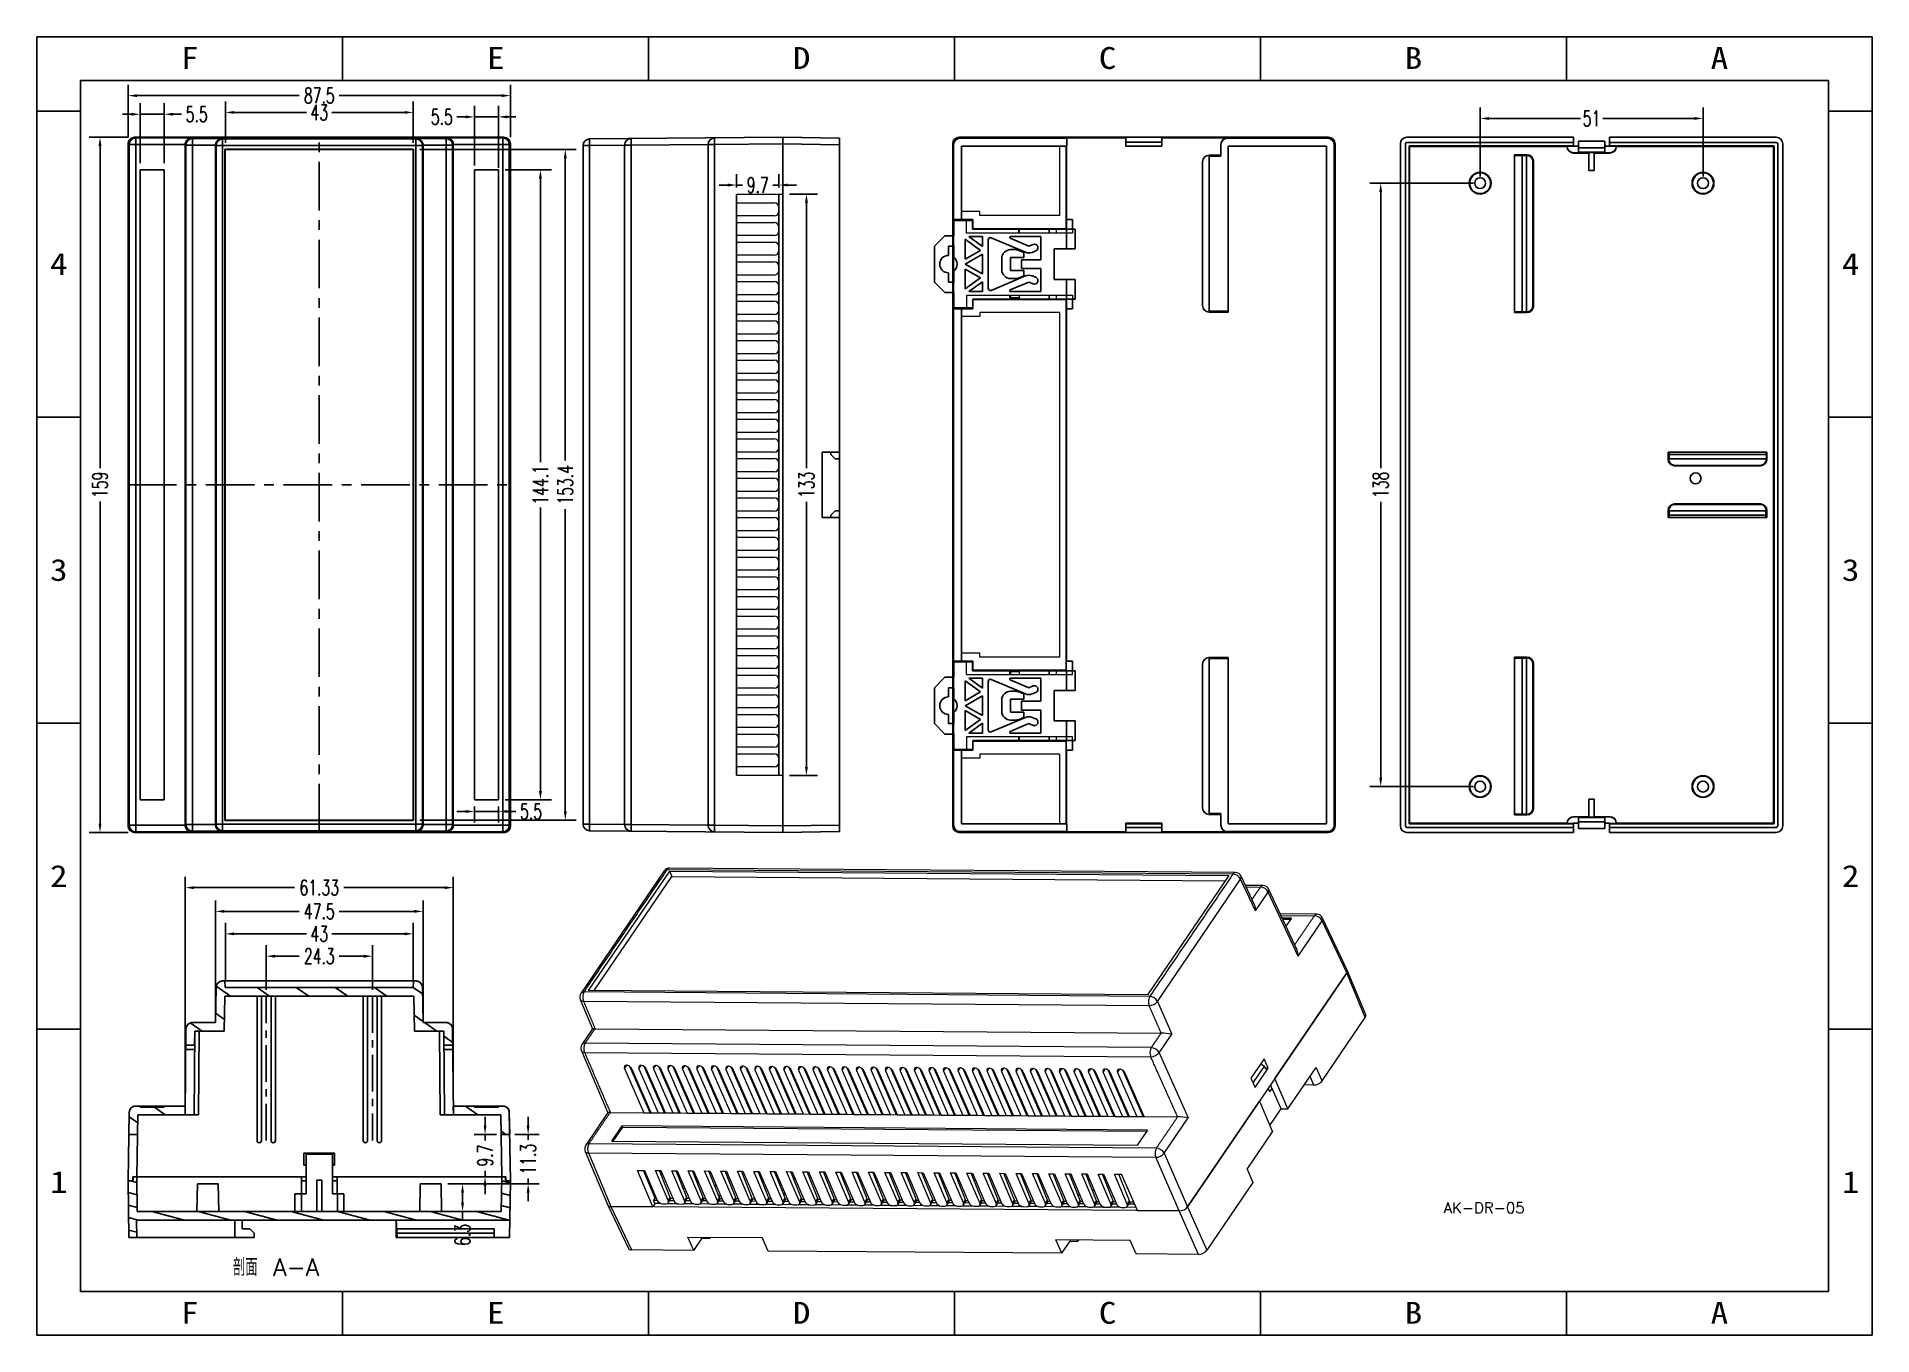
# Model space of a CAD drawing. Header units: millimetres. Extents: x -20216 to -19796, y 14357 to 14654.
import ezdxf
from ezdxf.enums import TextEntityAlignment as Align

# ---------------------------------------------------------------- set-up
doc = ezdxf.new("R2010")
doc.units = ezdxf.units.MM
doc.linetypes.add('CENTER', pattern=[50.8, 31.75, -6.35, 6.35, -6.35])
doc.layers.add('10', color=7, linetype='Continuous', true_color=0xffffff)
doc.layers.add('8', color=7, linetype='Continuous', true_color=0xffffff)
for name, color, linetype in [('2', 7, 'Continuous'), ('3', 7, 'Continuous'), ('dim', 3, 'Continuous')]:
    doc.layers.add(name, color=color, linetype=linetype)
doc.styles.add('romans', font='romans.shx', dxfattribs={"width": 0.67, "bigfont": 'fangsong.shx'})
doc.styles.get("Standard").update_dxf_attribs({"font": 'txt', "bigfont": 'gbcbig.shx'})
doc.styles.add('TEXTSTYLE_0', font='txt', dxfattribs={"width": 0.8})
doc.dimstyles.new('MSTD', dxfattribs={"dimtxt": 3.5, "dimasz": 2, "dimexe": 2.5, "dimexo": 1.5, "dimgap": 1, "dimtad": 0, "dimdsep": 46, "dimtxsty": 'romans', "dimcen": 0, "dimclrd": 5, "dimclre": 5, "dimclrt": 3, "dimadec": 1, "dimazin": 0, "dimtfac": 0.5, "dimtmove": 0, "dimatfit": 3, "dimfxl": 1, "dimarcsym": 0})

msp = doc.modelspace()

# ---------------------------------------------------------------- texts
at = {"insert": (-19893.971, 14387.557), "char_height": 2.5, "attachment_point": 1}
msp.add_mtext_dynamic_manual_height_columns('AK-DR-05', width=88.08933, gutter_width=12.5, heights=[0], dxfattribs=at)
at = {"color": 2, "linetype": 'Continuous', "insert": (-20151.224, 14374.711), "char_height": 3.9688, "width": 19.05, "attachment_point": 3, "line_spacing_factor": 0.9}
msp.add_mtext('剖面 A-A', dxfattribs=at)

# ---------------------------------------------------------------- blocks, each defined once
blk = doc.blocks.new('SUN_6HWZ35TKXU86YGHH1AY77V3D6FJ')
at = {"color": 7, "linetype": 'Continuous'}
for p, q in [((-420, 297), (0, 297)), ((-420, 0), (-420, 297)), ((-350, 287), (-350, 297)), ((-280, 287), (-280, 297)), ((-210, 287), (-210, 297)), ((-140, 287), (-140, 297)), ((-70, 287), (-70, 297)), ((0, 0), (0, 297)), ((-410, 287), (-10, 287)), ((-410, 10), (-410, 287)), ((-10, 10), (-10, 287)), ((-420, 280), (-410, 280)), ((-10, 280), (0, 280)), ((-420, 210), (-410, 210)), ((-10, 210), (0, 210)), ((-420, 140), (-410, 140)), ((-10, 140), (0, 140)), ((-420, 70), (-410, 70)), ((-10, 70), (0, 70)), ((-410, 10), (-10, 10)), ((-350, 0), (-350, 10)), ((-280, 0), (-280, 10)), ((-210, 0), (-210, 10)), ((-140, 0), (-140, 10)), ((-70, 0), (-70, 10)), ((-420, 0), (0, 0))]:
    blk.add_line(p, q, dxfattribs=at)
at = {"color": 2, "linetype": 'Continuous', "style": 'TEXTSTYLE_0'}
for s, width, p, p2 in [('F', 1.2, (-386.98, 289.63), (-382.98, 289.63)), ('E', 1.2, (-316.98, 289.63), (-312.98, 289.63)), ('D', 1.2, (-246.98, 289.63), (-242.98, 289.63)), ('C', 1.2, (-176.98, 289.63), (-172.98, 289.63)), ('B', 1.2, (-106.98, 289.63), (-102.98, 289.63)), ('A', 1.2, (-36.98, 289.63), (-32.98, 289.63)), ('4', 1.2, (-416.95, 242.54), (-412.95, 242.54)), ('4', 1.2, (-6.95, 242.54), (-2.95, 242.54)), ('3', 1.2, (-416.95, 172.54), (-412.95, 172.54)), ('3', 1.2, (-6.95, 172.54), (-2.95, 172.54)), ('2', 1.2, (-416.95, 102.54), (-412.95, 102.54)), ('2', 1.2, (-6.95, 102.54), (-2.95, 102.54)), ('1', 2.4, (-416.95, 32.54), (-412.95, 32.54)), ('1', 2.4, (-6.95, 32.54), (-2.95, 32.54)), ('F', 1.2, (-386.98, 2.63), (-382.98, 2.63)), ('E', 1.2, (-316.98, 2.63), (-312.98, 2.63)), ('D', 1.2, (-246.98, 2.63), (-242.98, 2.63)), ('C', 1.2, (-176.98, 2.63), (-172.98, 2.63)), ('B', 1.2, (-106.98, 2.63), (-102.98, 2.63)), ('A', 1.2, (-36.98, 2.63), (-32.98, 2.63))]:
    blk.add_text(s, height=5, dxfattribs=dict(at, width=width)).set_placement(p, p2, align=Align.FIT)
blk = doc.blocks.new('*D29')
at = {"layer": 'Defpoints', "color": 0, "transparency": 16777216}
for p in [(-20107.47, 14640.68), (-20194.97, 14629.65), (-20107.47, 14629.65)]:
    blk.add_point(p, dxfattribs=at)
at = {"layer": 'dim', "color": 5, "lineweight": -2, "transparency": 16777216}
for p, q in [((-20194.97, 14631.15), (-20194.97, 14643.18)), ((-20107.47, 14631.15), (-20107.47, 14643.18)), ((-20192.97, 14640.68), (-20155.8, 14640.68)), ((-20109.47, 14640.68), (-20146.65, 14640.68))]:
    blk.add_line(p, q, dxfattribs=at)
at = {"layer": 'dim', "color": 5, "transparency": 16777216}
for points in [[(-20192.97, 14641.01), (-20192.97, 14640.35), (-20194.97, 14640.68)], [(-20109.47, 14641.01), (-20109.47, 14640.35), (-20107.47, 14640.68)]]:
    blk.add_solid(points, dxfattribs=at)
at = {"layer": 'dim', "color": 3, "transparency": 16777216, "insert": (-20151.22, 14640.68), "char_height": 3.5, "attachment_point": 5, "style": 'romans'}
blk.add_mtext('87.5', dxfattribs=at)
blk = doc.blocks.new('*D30')
at = {"layer": 'Defpoints', "color": 0, "transparency": 16777216}
for p in [(-20193.47, 14631.15), (-20201.4, 14472.15), (-20193.47, 14472.15)]:
    blk.add_point(p, dxfattribs=at)
at = {"layer": 'dim', "color": 5, "lineweight": -2, "transparency": 16777216}
for p, q in [((-20194.97, 14631.15), (-20203.9, 14631.15)), ((-20201.4, 14629.15), (-20201.4, 14555.45)), ((-20201.4, 14474.15), (-20201.4, 14547.86)), ((-20194.97, 14472.15), (-20203.9, 14472.15))]:
    blk.add_line(p, q, dxfattribs=at)
at = {"layer": 'dim', "color": 5, "transparency": 16777216}
for points in [[(-20201.73, 14629.15), (-20201.07, 14629.15), (-20201.4, 14631.15)], [(-20201.73, 14474.15), (-20201.07, 14474.15), (-20201.4, 14472.15)]]:
    blk.add_solid(points, dxfattribs=at)
at = {"layer": 'dim', "color": 3, "transparency": 16777216, "insert": (-20201.4, 14551.65), "char_height": 3.5, "attachment_point": 5, "rotation": 90, "style": 'romans'}
blk.add_mtext('159', dxfattribs=at)
blk = doc.blocks.new('*D31')
at = {"layer": 'Defpoints', "color": 0, "transparency": 16777216}
for p in [(-20110.22, 14623.7), (-20110.22, 14479.61), (-20100.63, 14479.61)]:
    blk.add_point(p, dxfattribs=at)
at = {"layer": 'dim', "color": 5, "lineweight": -2, "transparency": 16777216}
for p, q in [((-20108.72, 14623.7), (-20098.13, 14623.7)), ((-20100.63, 14621.7), (-20100.63, 14556.84)), ((-20100.63, 14481.61), (-20100.63, 14546.47)), ((-20108.72, 14479.61), (-20098.13, 14479.61))]:
    blk.add_line(p, q, dxfattribs=at)
at = {"layer": 'dim', "color": 5, "transparency": 16777216}
for points in [[(-20100.96, 14621.7), (-20100.3, 14621.7), (-20100.63, 14623.7)], [(-20100.96, 14481.61), (-20100.3, 14481.61), (-20100.63, 14479.61)]]:
    blk.add_solid(points, dxfattribs=at)
at = {"layer": 'dim', "color": 3, "transparency": 16777216, "insert": (-20100.63, 14551.65), "char_height": 3.5, "attachment_point": 5, "rotation": 90, "style": 'romans'}
blk.add_mtext('144.1', dxfattribs=at)
blk = doc.blocks.new('*D32')
at = {"layer": 'Defpoints', "color": 0, "transparency": 16777216}
for p in [(-20115.72, 14479.61), (-20110.22, 14479.61), (-20110.22, 14476.95)]:
    blk.add_point(p, dxfattribs=at)
at = {"layer": 'dim', "color": 5, "lineweight": -2, "transparency": 16777216}
for p, q in [((-20115.72, 14478.11), (-20115.72, 14474.45)), ((-20110.22, 14478.11), (-20110.22, 14474.45)), ((-20117.72, 14476.95), (-20119.72, 14476.95)), ((-20115.72, 14476.95), (-20110.22, 14476.95)), ((-20108.22, 14476.95), (-20106.22, 14476.95))]:
    blk.add_line(p, q, dxfattribs=at)
at = {"layer": 'dim', "color": 5, "transparency": 16777216}
for points in [[(-20117.72, 14477.29), (-20117.72, 14476.62), (-20115.72, 14476.95)], [(-20108.22, 14477.29), (-20108.22, 14476.62), (-20110.22, 14476.95)]]:
    blk.add_solid(points, dxfattribs=at)
at = {"layer": 'dim', "color": 3, "transparency": 16777216, "insert": (-20102.77, 14476.95), "char_height": 3.5, "attachment_point": 5, "style": 'romans'}
blk.add_mtext('5.5', dxfattribs=at)
blk = doc.blocks.new('*D33')
at = {"layer": 'Defpoints', "color": 0, "transparency": 16777216}
for p in [(-20129.72, 14448.96), (-20172.72, 14436.69), (-20129.72, 14436.69)]:
    blk.add_point(p, dxfattribs=at)
at = {"layer": 'dim', "color": 5, "lineweight": -2, "transparency": 16777216}
for p, q in [((-20172.72, 14438.19), (-20172.72, 14451.46)), ((-20170.72, 14448.96), (-20154.12, 14448.96)), ((-20131.72, 14448.96), (-20148.33, 14448.96)), ((-20129.72, 14438.19), (-20129.72, 14451.46))]:
    blk.add_line(p, q, dxfattribs=at)
at = {"layer": 'dim', "color": 5, "transparency": 16777216}
for points in [[(-20170.72, 14449.29), (-20170.72, 14448.63), (-20172.72, 14448.96)], [(-20131.72, 14449.29), (-20131.72, 14448.63), (-20129.72, 14448.96)]]:
    blk.add_solid(points, dxfattribs=at)
at = {"layer": 'dim', "color": 3, "transparency": 16777216, "insert": (-20151.22, 14448.96), "char_height": 3.5, "attachment_point": 5, "style": 'romans'}
blk.add_mtext('43', dxfattribs=at)
blk = doc.blocks.new('*D34')
at = {"layer": 'Defpoints', "color": 0, "transparency": 16777216}
for p in [(-20129.72, 14628.36), (-20094.93, 14628.36), (-20129.72, 14474.96)]:
    blk.add_point(p, dxfattribs=at)
at = {"layer": 'dim', "color": 5, "lineweight": -2, "transparency": 16777216}
for p, q in [((-20128.22, 14628.36), (-20092.43, 14628.36)), ((-20094.93, 14626.36), (-20094.93, 14557.24)), ((-20094.93, 14476.96), (-20094.93, 14546.08)), ((-20128.22, 14474.96), (-20092.43, 14474.96))]:
    blk.add_line(p, q, dxfattribs=at)
at = {"layer": 'dim', "color": 5, "transparency": 16777216}
for points in [[(-20095.27, 14626.36), (-20094.6, 14626.36), (-20094.93, 14628.36)], [(-20095.27, 14476.96), (-20094.6, 14476.96), (-20094.93, 14474.96)]]:
    blk.add_solid(points, dxfattribs=at)
at = {"layer": 'dim', "color": 3, "transparency": 16777216, "insert": (-20094.93, 14551.66), "char_height": 3.5, "attachment_point": 5, "rotation": 90, "style": 'romans'}
blk.add_mtext('153.4', dxfattribs=at)
blk = doc.blocks.new('*D35')
at = {"layer": 'Defpoints', "color": 0, "transparency": 16777216}
for p in [(-20129.72, 14636.84), (-20172.72, 14628.35), (-20129.72, 14628.35)]:
    blk.add_point(p, dxfattribs=at)
at = {"layer": 'dim', "color": 5, "lineweight": -2, "transparency": 16777216}
for p, q in [((-20172.72, 14629.85), (-20172.72, 14639.34)), ((-20129.72, 14629.85), (-20129.72, 14639.34)), ((-20170.72, 14636.84), (-20154.12, 14636.84)), ((-20131.72, 14636.84), (-20148.33, 14636.84))]:
    blk.add_line(p, q, dxfattribs=at)
at = {"layer": 'dim', "color": 5, "transparency": 16777216}
for points in [[(-20170.72, 14637.17), (-20170.72, 14636.51), (-20172.72, 14636.84)], [(-20131.72, 14637.17), (-20131.72, 14636.51), (-20129.72, 14636.84)]]:
    blk.add_solid(points, dxfattribs=at)
at = {"layer": 'dim', "color": 3, "transparency": 16777216, "insert": (-20151.22, 14636.84), "char_height": 3.5, "attachment_point": 5, "style": 'romans'}
blk.add_mtext('43', dxfattribs=at)
blk = doc.blocks.new('*D36')
at = {"layer": 'Defpoints', "color": 0, "transparency": 16777216}
for p in [(-20127.47, 14454.1), (-20174.97, 14428.69), (-20127.47, 14428.69)]:
    blk.add_point(p, dxfattribs=at)
at = {"layer": 'dim', "color": 5, "lineweight": -2, "transparency": 16777216}
for p, q in [((-20174.97, 14430.19), (-20174.97, 14456.6)), ((-20127.47, 14430.19), (-20127.47, 14456.6)), ((-20172.97, 14454.1), (-20155.8, 14454.1)), ((-20129.47, 14454.1), (-20146.65, 14454.1))]:
    blk.add_line(p, q, dxfattribs=at)
at = {"layer": 'dim', "color": 5, "transparency": 16777216}
for points in [[(-20172.97, 14454.44), (-20172.97, 14453.77), (-20174.97, 14454.1)], [(-20129.47, 14454.44), (-20129.47, 14453.77), (-20127.47, 14454.1)]]:
    blk.add_solid(points, dxfattribs=at)
at = {"layer": 'dim', "color": 3, "transparency": 16777216, "insert": (-20151.22, 14454.1), "char_height": 3.5, "attachment_point": 5, "style": 'romans'}
blk.add_mtext('47.5', dxfattribs=at)
blk = doc.blocks.new('*D37')
at = {"layer": 'Defpoints', "color": 0, "transparency": 16777216}
for p in [(-20120.56, 14459.53), (-20181.89, 14409.59), (-20120.56, 14409.59)]:
    blk.add_point(p, dxfattribs=at)
at = {"layer": 'dim', "color": 5, "lineweight": -2, "transparency": 16777216}
for p, q in [((-20181.89, 14411.09), (-20181.89, 14462.03)), ((-20120.56, 14411.09), (-20120.56, 14462.03)), ((-20179.89, 14459.53), (-20156.86, 14459.53)), ((-20122.56, 14459.53), (-20145.59, 14459.53))]:
    blk.add_line(p, q, dxfattribs=at)
at = {"layer": 'dim', "color": 5, "transparency": 16777216}
for points in [[(-20179.89, 14459.86), (-20179.89, 14459.19), (-20181.89, 14459.53)], [(-20122.56, 14459.86), (-20122.56, 14459.19), (-20120.56, 14459.53)]]:
    blk.add_solid(points, dxfattribs=at)
at = {"layer": 'dim', "color": 3, "transparency": 16777216, "insert": (-20151.22, 14459.53), "char_height": 3.5, "attachment_point": 5, "style": 'romans'}
blk.add_mtext('61.33', dxfattribs=at)
blk = doc.blocks.new('*D38')
at = {"layer": 'Defpoints', "color": 0, "transparency": 16777216}
for p in [(-20045.16, 14618.15), (-20045.16, 14485.15), (-20039.76, 14485.15)]:
    blk.add_point(p, dxfattribs=at)
at = {"layer": 'dim', "color": 5, "lineweight": -2, "transparency": 16777216}
for p, q in [((-20043.66, 14618.15), (-20037.26, 14618.15)), ((-20039.76, 14616.15), (-20039.76, 14555.5)), ((-20039.76, 14487.15), (-20039.76, 14547.81)), ((-20043.66, 14485.15), (-20037.26, 14485.15))]:
    blk.add_line(p, q, dxfattribs=at)
at = {"layer": 'dim', "color": 5, "transparency": 16777216}
for points in [[(-20040.09, 14616.15), (-20039.42, 14616.15), (-20039.76, 14618.15)], [(-20040.09, 14487.15), (-20039.42, 14487.15), (-20039.76, 14485.15)]]:
    blk.add_solid(points, dxfattribs=at)
at = {"layer": 'dim', "color": 3, "transparency": 16777216, "insert": (-20039.76, 14551.65), "char_height": 3.5, "attachment_point": 5, "rotation": 90, "style": 'romans'}
blk.add_mtext('133', dxfattribs=at)
blk = doc.blocks.new('*D39')
at = {"layer": 'Defpoints', "color": 0, "transparency": 16777216}
for p in [(-20055.76, 14620.23), (-20055.76, 14618.15), (-20046.06, 14618.15)]:
    blk.add_point(p, dxfattribs=at)
at = {"layer": 'dim', "color": 5, "lineweight": -2, "transparency": 16777216}
for p, q in [((-20057.76, 14620.23), (-20059.76, 14620.23)), ((-20055.76, 14619.65), (-20055.76, 14622.73)), ((-20055.76, 14620.23), (-20054.37, 14620.23)), ((-20046.06, 14620.23), (-20047.45, 14620.23)), ((-20046.06, 14619.65), (-20046.06, 14622.73)), ((-20044.06, 14620.23), (-20042.06, 14620.23))]:
    blk.add_line(p, q, dxfattribs=at)
at = {"layer": 'dim', "color": 5, "transparency": 16777216}
for points in [[(-20057.76, 14620.56), (-20057.76, 14619.89), (-20055.76, 14620.23)], [(-20044.06, 14620.56), (-20044.06, 14619.89), (-20046.06, 14620.23)]]:
    blk.add_solid(points, dxfattribs=at)
at = {"layer": 'dim', "color": 3, "transparency": 16777216, "insert": (-20050.91, 14620.23), "char_height": 3.5, "attachment_point": 5, "style": 'romans'}
blk.add_mtext('9.7', dxfattribs=at)
blk = doc.blocks.new('*D40')
at = {"layer": 'Defpoints', "color": 0, "transparency": 16777216}
for p in [(-19834.61, 14635.46), (-19885.61, 14620.65), (-19834.61, 14620.65)]:
    blk.add_point(p, dxfattribs=at)
at = {"layer": 'dim', "color": 5, "lineweight": -2, "transparency": 16777216}
for p, q in [((-19885.61, 14622.15), (-19885.61, 14637.96)), ((-19834.61, 14622.15), (-19834.61, 14637.96)), ((-19883.61, 14635.46), (-19862.67, 14635.46)), ((-19836.61, 14635.46), (-19857.55, 14635.46))]:
    blk.add_line(p, q, dxfattribs=at)
at = {"layer": 'dim', "color": 5, "transparency": 16777216}
for points in [[(-19883.61, 14635.79), (-19883.61, 14635.13), (-19885.61, 14635.46)], [(-19836.61, 14635.79), (-19836.61, 14635.13), (-19834.61, 14635.46)]]:
    blk.add_solid(points, dxfattribs=at)
at = {"layer": 'dim', "color": 3, "transparency": 16777216, "insert": (-19860.11, 14635.46), "char_height": 3.5, "attachment_point": 5, "style": 'romans'}
blk.add_mtext('51', dxfattribs=at)
blk = doc.blocks.new('*D41')
at = {"layer": 'Defpoints', "color": 0, "transparency": 16777216}
for p in [(-19885.61, 14620.65), (-19908.36, 14482.65), (-19885.61, 14482.65)]:
    blk.add_point(p, dxfattribs=at)
at = {"layer": 'dim', "color": 5, "lineweight": -2, "transparency": 16777216}
for p, q in [((-19887.11, 14620.65), (-19910.86, 14620.65)), ((-19908.36, 14618.65), (-19908.36, 14555.5)), ((-19908.36, 14484.65), (-19908.36, 14547.81)), ((-19887.11, 14482.65), (-19910.86, 14482.65))]:
    blk.add_line(p, q, dxfattribs=at)
at = {"layer": 'dim', "color": 5, "transparency": 16777216}
for points in [[(-19908.69, 14618.65), (-19908.03, 14618.65), (-19908.36, 14620.65)], [(-19908.69, 14484.65), (-19908.03, 14484.65), (-19908.36, 14482.65)]]:
    blk.add_solid(points, dxfattribs=at)
at = {"layer": 'dim', "color": 3, "transparency": 16777216, "insert": (-19908.36, 14551.65), "char_height": 3.5, "attachment_point": 5, "rotation": 90, "style": 'romans'}
blk.add_mtext('138', dxfattribs=at)
blk = doc.blocks.new('*D42')
at = {"layer": 'Defpoints', "color": 0, "transparency": 16777216}
for p in [(-20123.33, 14391.79), (-20120.44, 14385.49), (-20118.45, 14385.49)]:
    blk.add_point(p, dxfattribs=at)
at = {"layer": 'dim', "color": 5, "lineweight": -2, "transparency": 16777216}
for p, q in [((-20121.83, 14391.79), (-20115.95, 14391.79)), ((-20118.45, 14389.79), (-20118.45, 14387.49)), ((-20118.94, 14385.49), (-20115.95, 14385.49)), ((-20118.45, 14385.49), (-20118.45, 14383.49))]:
    blk.add_line(p, q, dxfattribs=at)
at = {"layer": 'dim', "color": 5, "transparency": 16777216}
for points in [[(-20118.78, 14389.79), (-20118.12, 14389.79), (-20118.45, 14391.79)], [(-20118.78, 14387.49), (-20118.12, 14387.49), (-20118.45, 14385.49)]]:
    blk.add_solid(points, dxfattribs=at)
at = {"layer": 'dim', "color": 3, "transparency": 16777216, "insert": (-20118.45, 14380.09), "char_height": 3.5, "attachment_point": 5, "rotation": 90, "style": 'romans'}
blk.add_mtext('6.3', dxfattribs=at)
blk = doc.blocks.new('*D43')
at = {"layer": 'Defpoints', "color": 0, "transparency": 16777216}
for p in [(-20108.02, 14403.09), (-20121.83, 14391.79), (-20103.44, 14391.79)]:
    blk.add_point(p, dxfattribs=at)
at = {"layer": 'dim', "color": 5, "lineweight": -2, "transparency": 16777216}
for p, q in [((-20103.44, 14405.09), (-20103.44, 14407.09)), ((-20106.52, 14403.09), (-20100.94, 14403.09)), ((-20103.44, 14403.09), (-20103.44, 14401.85)), ((-20120.33, 14391.79), (-20100.94, 14391.79)), ((-20103.44, 14391.79), (-20103.44, 14393.03)), ((-20103.44, 14389.79), (-20103.44, 14387.79))]:
    blk.add_line(p, q, dxfattribs=at)
at = {"layer": 'dim', "color": 5, "transparency": 16777216}
for points in [[(-20103.77, 14405.09), (-20103.11, 14405.09), (-20103.44, 14403.09)], [(-20103.77, 14389.79), (-20103.11, 14389.79), (-20103.44, 14391.79)]]:
    blk.add_solid(points, dxfattribs=at)
at = {"layer": 'dim', "color": 3, "transparency": 16777216, "insert": (-20103.44, 14397.44), "char_height": 3.5, "attachment_point": 5, "rotation": 90, "style": 'romans'}
blk.add_mtext('11.3', dxfattribs=at)
blk = doc.blocks.new('*D44')
at = {"layer": 'Defpoints', "color": 0, "transparency": 16777216}
for p in [(-20109.14, 14403.09), (-20113.3, 14393.39), (-20109.05, 14393.39)]:
    blk.add_point(p, dxfattribs=at)
at = {"layer": 'dim', "color": 5, "lineweight": -2, "transparency": 16777216}
for p, q in [((-20113.3, 14405.09), (-20113.3, 14407.09)), ((-20110.64, 14403.09), (-20115.8, 14403.09)), ((-20113.3, 14403.09), (-20113.3, 14401.7)), ((-20113.3, 14393.39), (-20113.3, 14394.78)), ((-20110.55, 14393.39), (-20115.8, 14393.39)), ((-20113.3, 14391.39), (-20113.3, 14389.39))]:
    blk.add_line(p, q, dxfattribs=at)
at = {"layer": 'dim', "color": 5, "transparency": 16777216}
for points in [[(-20113.63, 14405.09), (-20112.96, 14405.09), (-20113.3, 14403.09)], [(-20113.63, 14391.39), (-20112.96, 14391.39), (-20113.3, 14393.39)]]:
    blk.add_solid(points, dxfattribs=at)
at = {"layer": 'dim', "color": 3, "transparency": 16777216, "insert": (-20113.3, 14398.24), "char_height": 3.5, "attachment_point": 5, "rotation": 90, "style": 'romans'}
blk.add_mtext('9.7', dxfattribs=at)
blk = doc.blocks.new('*D45')
at = {"layer": 'Defpoints', "color": 0, "transparency": 16777216}
for p in [(-20139.07, 14443.85), (-20163.37, 14434.69), (-20139.07, 14434.69)]:
    blk.add_point(p, dxfattribs=at)
at = {"layer": 'dim', "color": 5, "lineweight": -2, "transparency": 16777216}
for p, q in [((-20163.37, 14436.19), (-20163.37, 14446.35)), ((-20161.37, 14443.85), (-20155.8, 14443.85)), ((-20141.07, 14443.85), (-20146.65, 14443.85)), ((-20139.07, 14436.19), (-20139.07, 14446.35))]:
    blk.add_line(p, q, dxfattribs=at)
at = {"layer": 'dim', "color": 5, "transparency": 16777216}
for points in [[(-20161.37, 14444.19), (-20161.37, 14443.52), (-20163.37, 14443.85)], [(-20141.07, 14444.19), (-20141.07, 14443.52), (-20139.07, 14443.85)]]:
    blk.add_solid(points, dxfattribs=at)
at = {"layer": 'dim', "color": 3, "transparency": 16777216, "insert": (-20151.22, 14443.85), "char_height": 3.5, "attachment_point": 5, "style": 'romans'}
blk.add_mtext('24.3', dxfattribs=at)
blk = doc.blocks.new('*D46')
at = {"layer": 'Defpoints', "color": 0, "transparency": 16777216}
for p in [(-20186.72, 14636.42), (-20192.22, 14623.7), (-20186.72, 14623.7)]:
    blk.add_point(p, dxfattribs=at)
at = {"layer": 'dim', "color": 5, "lineweight": -2, "transparency": 16777216}
for p, q in [((-20192.22, 14625.2), (-20192.22, 14638.92)), ((-20186.72, 14625.2), (-20186.72, 14638.92)), ((-20194.22, 14636.42), (-20196.22, 14636.42)), ((-20192.22, 14636.42), (-20186.72, 14636.42)), ((-20184.72, 14636.42), (-20182.72, 14636.42))]:
    blk.add_line(p, q, dxfattribs=at)
at = {"layer": 'dim', "color": 5, "transparency": 16777216}
for points in [[(-20194.22, 14636.75), (-20194.22, 14636.08), (-20192.22, 14636.42)], [(-20184.72, 14636.75), (-20184.72, 14636.08), (-20186.72, 14636.42)]]:
    blk.add_solid(points, dxfattribs=at)
at = {"layer": 'dim', "color": 3, "transparency": 16777216, "insert": (-20179.27, 14636.42), "char_height": 3.5, "attachment_point": 5, "style": 'romans'}
blk.add_mtext('5.5', dxfattribs=at)
blk = doc.blocks.new('*D47')
at = {"layer": 'Defpoints', "color": 0, "transparency": 16777216}
for p in [(-20110.22, 14635.82), (-20115.72, 14623.2), (-20110.22, 14622.67)]:
    blk.add_point(p, dxfattribs=at)
at = {"layer": 'dim', "color": 5, "lineweight": -2, "transparency": 16777216}
for p, q in [((-20115.72, 14624.7), (-20115.72, 14638.32)), ((-20110.22, 14624.17), (-20110.22, 14638.32)), ((-20117.72, 14635.82), (-20119.72, 14635.82)), ((-20110.22, 14635.82), (-20115.72, 14635.82)), ((-20108.22, 14635.82), (-20106.22, 14635.82))]:
    blk.add_line(p, q, dxfattribs=at)
at = {"layer": 'dim', "color": 5, "transparency": 16777216}
for points in [[(-20117.72, 14636.15), (-20117.72, 14635.49), (-20115.72, 14635.82)], [(-20108.22, 14636.15), (-20108.22, 14635.49), (-20110.22, 14635.82)]]:
    blk.add_solid(points, dxfattribs=at)
at = {"layer": 'dim', "color": 3, "transparency": 16777216, "insert": (-20123.18, 14635.82), "char_height": 3.5, "attachment_point": 5, "style": 'romans'}
blk.add_mtext('5.5', dxfattribs=at)

# ---------------------------------------------------------------- dimensions: what is measured, and where the dimension line sits
at = {"layer": 'dim'}
for base, p1, p2, picture, middle in [((-20107.474, 14640.679), (-20194.974, 14629.654), (-20107.474, 14629.654), '*D29', (-20151.224, 14640.679)), ((-20129.724, 14636.84), (-20172.724, 14628.35), (-20129.724, 14628.35), '*D35', (-20151.224, 14636.84)), ((-19834.612, 14635.458), (-19885.612, 14620.654), (-19834.612, 14620.654), '*D40', (-19860.112, 14635.458)), ((-20055.76, 14620.228), (-20046.06, 14618.146), (-20055.76, 14618.146), '*D39', (-20050.91, 14620.228)), ((-20110.224, 14476.953), (-20115.724, 14479.606), (-20110.224, 14479.606), '*D32', (-20102.768, 14476.953)), ((-20120.558, 14459.527), (-20181.891, 14409.59), (-20120.558, 14409.59), '*D37', (-20151.224, 14459.527)), ((-20127.474, 14454.102), (-20174.974, 14428.69), (-20127.474, 14428.69), '*D36', (-20151.224, 14454.102)), ((-20129.724, 14448.961), (-20172.724, 14436.69), (-20129.724, 14436.69), '*D33', (-20151.224, 14448.961)), ((-20139.074, 14443.853), (-20163.374, 14434.69), (-20139.074, 14434.69), '*D45', (-20151.224, 14443.853))]:
    dim = msp.add_linear_dim(base=base, p1=p1, p2=p2, dimstyle='MSTD', dxfattribs=at)
    dim.commit()
    dim.dimension.update_dxf_attribs({"geometry": picture, "text_midpoint": middle})
dim = msp.add_linear_dim(base=(-20186.724, 14636.417), p1=(-20192.224, 14623.702), p2=(-20186.724, 14623.702), dimstyle='MSTD', override={"dimdec": 1, "dimtdec": 1, "dimfxl": 2}, dxfattribs=at)
dim.commit()
dim.dimension.update_dxf_attribs({"geometry": '*D46', "text_midpoint": (-20179.268, 14636.417)})
dim = msp.add_linear_dim(base=(-20110.224, 14635.821), p1=(-20115.724, 14623.202), p2=(-20110.224, 14622.67), dimstyle='MSTD', override={"dimdec": 1, "dimtdec": 1, "dimfxl": 2}, dxfattribs=at)
dim.commit()
dim.dimension.update_dxf_attribs({"geometry": '*D47', "text_midpoint": (-20123.181, 14635.821), "dimtype": 160})
for base, p1, p2, picture, middle in [((-20201.4, 14472.154), (-20193.474, 14631.154), (-20193.474, 14472.154), '*D30', (-20201.4, 14551.654)), ((-20094.932, 14628.36), (-20129.724, 14474.958), (-20129.724, 14628.36), '*D34', (-20094.932, 14551.659)), ((-20100.632, 14479.606), (-20110.224, 14623.702), (-20110.224, 14479.606), '*D31', (-20100.632, 14551.654)), ((-19908.361, 14482.654), (-19885.612, 14620.654), (-19885.612, 14482.654), '*D41', (-19908.361, 14551.654)), ((-20039.756, 14485.154), (-20045.16, 14618.154), (-20045.16, 14485.154), '*D38', (-20039.756, 14551.654)), ((-20103.439, 14391.79), (-20108.023, 14403.09), (-20121.834, 14391.79), '*D43', (-20103.439, 14397.44)), ((-20113.297, 14393.39), (-20109.14, 14403.09), (-20109.052, 14393.39), '*D44', (-20113.297, 14398.24)), ((-20118.45, 14385.49), (-20123.334, 14391.79), (-20120.436, 14385.49), '*D42', (-20118.45, 14380.089))]:
    dim = msp.add_linear_dim(base=base, p1=p1, p2=p2, angle=90, dimstyle='MSTD', dxfattribs=at)
    dim.commit()
    dim.dimension.update_dxf_attribs({"geometry": picture, "text_midpoint": middle})

# ---------------------------------------------------------------- hatches: boundary and pattern name
at = {"linetype": 'Continuous'}
h = msp.add_hatch(dxfattribs=at)
h.set_pattern_fill('A', color=2, scale=5.130248, angle=325, style=0, pattern_type=0)
h.set_pattern_definition([(325, (-20306.26, 14297.295), (2.94259, 4.20245), [])])
edge = h.paths.add_edge_path()
edge.add_line((-20129.724, 14436.69), (-20172.724, 14436.69))
edge.add_line((-20129.646, 14438.19), (-20129.724, 14436.69))
edge.add_line((-20129.114, 14438.19), (-20129.646, 14438.19))
edge.add_spline(control_points=[(-20127.614, 14436.716), (-20127.629, 14437.582), (-20128.248, 14438.19), (-20129.114, 14438.19)], knot_values=[0, 0, 0, 0, 1, 1, 1, 1], weights=[1, 0.8088336, 0.8088336, 1], degree=3, periodic=0)
edge.add_line((-20127.614, 14436.716), (-20127.474, 14428.69))
edge.add_line((-20122.211, 14428.69), (-20127.474, 14428.69))
edge.add_spline(control_points=[(-20120.711, 14427.203), (-20120.719, 14428.075), (-20121.339, 14428.69), (-20122.211, 14428.69)], knot_values=[0, 0, 0, 0, 1, 1, 1, 1], weights=[1, 0.8067903, 0.8067903, 1], degree=3, periodic=0)
edge.add_line((-20120.711, 14427.203), (-20120.679, 14423.51))
edge.add_line((-20122.696, 14423.51), (-20120.679, 14423.51))
edge.add_line((-20122.724, 14426.69), (-20122.696, 14423.51))
edge.add_line((-20122.724, 14426.69), (-20129.474, 14426.69))
edge.add_line((-20129.614, 14434.69), (-20129.474, 14426.69))
edge.add_line((-20129.614, 14434.69), (-20172.835, 14434.69))
edge.add_line((-20172.974, 14426.69), (-20172.835, 14434.69))
edge.add_line((-20172.974, 14426.69), (-20179.724, 14426.69))
edge.add_line((-20179.752, 14423.51), (-20179.724, 14426.69))
edge.add_line((-20179.752, 14423.51), (-20181.769, 14423.51))
edge.add_line((-20181.769, 14423.51), (-20181.737, 14427.203))
edge.add_spline(control_points=[(-20181.737, 14427.203), (-20181.73, 14428.075), (-20181.11, 14428.69), (-20180.237, 14428.69)], knot_values=[0, 0, 0, 0, 1, 1, 1, 1], weights=[1, 0.8067903, 0.8067903, 1], degree=3, periodic=0)
edge.add_line((-20174.974, 14428.69), (-20180.237, 14428.69))
edge.add_line((-20174.974, 14428.69), (-20174.834, 14436.716))
edge.add_spline(control_points=[(-20173.334, 14438.19), (-20174.201, 14438.19), (-20174.819, 14437.582), (-20174.834, 14436.716)], knot_values=[0, 0, 0, 0, 1, 1, 1, 1], weights=[1, 0.8088336, 0.8088336, 1], degree=3, periodic=0)
edge.add_line((-20172.803, 14438.19), (-20173.334, 14438.19))
edge.add_line((-20172.724, 14436.69), (-20172.803, 14438.19))
edge = h.paths.add_edge_path()
edge.add_line((-20181.908, 14407.59), (-20181.891, 14409.59))
edge.add_line((-20181.908, 14407.59), (-20192.726, 14407.59))
edge.add_line((-20192.805, 14403.09), (-20192.726, 14407.59))
edge.add_line((-20192.805, 14403.09), (-20194.789, 14403.09))
edge.add_line((-20194.789, 14403.09), (-20194.701, 14408.116))
edge.add_spline(control_points=[(-20193.202, 14409.59), (-20194.068, 14409.59), (-20194.686, 14408.982), (-20194.701, 14408.116)], knot_values=[0, 0, 0, 0, 1, 1, 1, 1], weights=[1, 0.8088336, 0.8088336, 1], degree=3, periodic=0)
edge.add_line((-20192.224, 14409.59), (-20193.202, 14409.59))
edge.add_line((-20192.224, 14409.29), (-20192.224, 14409.59))
edge.add_line((-20186.724, 14409.29), (-20192.224, 14409.29))
edge.add_line((-20186.724, 14409.59), (-20186.724, 14409.29))
edge.add_line((-20181.891, 14409.59), (-20186.724, 14409.59))
edge = h.paths.add_edge_path()
edge.add_line((-20120.558, 14409.59), (-20120.54, 14407.59))
edge.add_line((-20115.724, 14409.59), (-20120.558, 14409.59))
edge.add_line((-20115.724, 14409.29), (-20115.724, 14409.59))
edge.add_line((-20110.224, 14409.29), (-20115.724, 14409.29))
edge.add_line((-20110.224, 14409.59), (-20110.224, 14409.29))
edge.add_line((-20109.247, 14409.59), (-20110.224, 14409.59))
edge.add_spline(control_points=[(-20109.247, 14409.59), (-20108.38, 14409.59), (-20107.762, 14408.982), (-20107.747, 14408.116)], knot_values=[0, 0, 0, 0, 1, 1, 1, 1], weights=[1, 0.8088336, 0.8088336, 1], degree=3, periodic=0)
edge.add_line((-20107.747, 14408.116), (-20107.659, 14403.09))
edge.add_line((-20107.659, 14403.09), (-20109.644, 14403.09))
edge.add_line((-20109.722, 14407.59), (-20109.644, 14403.09))
edge.add_line((-20109.722, 14407.59), (-20120.54, 14407.59))
h = msp.add_hatch(dxfattribs=at)
h.set_pattern_fill('DEFAULT__1', color=2, scale=2.747573, angle=165, style=0, pattern_type=0)
h.set_pattern_definition([(165, (-20306.26, 14297.295), (-0.711124, -2.653952), [])])
edge = h.paths.add_edge_path()
edge.add_line((-20107.613, 14383.49), (-20193.036, 14383.49))
edge.add_line((-20193.036, 14383.49), (-20192.974, 14379.49))
edge.add_line((-20192.974, 14379.49), (-20194.774, 14379.49))
edge.add_line((-20194.974, 14392.49), (-20194.774, 14379.49))
edge.add_line((-20193.804, 14392.49), (-20194.974, 14392.49))
edge.add_line((-20193.804, 14392.49), (-20193.804, 14393.39))
edge.add_line((-20192.988, 14393.39), (-20193.804, 14393.39))
edge.add_line((-20192.988, 14393.39), (-20192.866, 14385.49))
edge.add_line((-20109.582, 14385.49), (-20192.866, 14385.49))
edge.add_line((-20109.461, 14393.39), (-20109.582, 14385.49))
edge.add_line((-20108.644, 14393.39), (-20109.461, 14393.39))
edge.add_line((-20108.644, 14393.39), (-20108.644, 14392.49))
edge.add_line((-20107.474, 14392.49), (-20108.644, 14392.49))
edge.add_line((-20107.474, 14392.49), (-20107.613, 14383.49))

# ---------------------------------------------------------------- linework, layer by layer
at = {"color": 7, "linetype": 'Continuous'}
for p, q in [((-20006.157, 14612.35), (-20006.157, 14608.65)), ((-20006.095, 14612.35), (-20006.157, 14612.35)), ((-20006.095, 14612.35), (-20001.667, 14612.35)), ((-20006.056, 14608.65), (-20006.056, 14612.15)), ((-20006.056, 14612.15), (-20001.756, 14612.15)), ((-20003.156, 14612.15), (-20003.156, 14612.35)), ((-20001.756, 14610.15), (-20001.756, 14612.15)), ((-20001.667, 14612.15), (-20001.756, 14612.15)), ((-20001.667, 14612.35), (-20001.667, 14610.25)), ((-19980.335, 14612.35), (-19980.335, 14610.25)), ((-19980.335, 14612.35), (-19980.261, 14612.35)), ((-19978.867, 14612.35), (-19980.261, 14612.35)), ((-19978.867, 14612.35), (-19978.867, 14610.15)), ((-20008.056, 14608.65), (-20010.456, 14606.25)), ((-20008.056, 14608.65), (-20006.056, 14608.65)), ((-20003.456, 14603.291), (-20003.456, 14607.833)), ((-19999.935, 14605.287), (-20003.456, 14607.833)), ((-19999.456, 14606.175), (-20002.603, 14608.45)), ((-19999.456, 14608.45), (-20002.603, 14608.45)), ((-19980.256, 14610.15), (-20001.756, 14610.15)), ((-19980.471, 14610.25), (-20001.667, 14610.25)), ((-19999.456, 14608.45), (-19999.456, 14606.175)), ((-19998.156, 14596.595), (-19998.156, 14607.705)), ((-19989.648, 14604.848), (-19997.461, 14608.165)), ((-19988.885, 14606.263), (-19993.133, 14608.066)), ((-19986.156, 14608.45), (-19993.055, 14608.45)), ((-19986.156, 14603.15), (-19986.156, 14608.45)), ((-19980.471, 14610.25), (-19980.335, 14610.25)), ((-19980.356, 14610.15), (-19980.356, 14610.25)), ((-19980.256, 14605.65), (-19980.256, 14610.15)), ((-19980.256, 14610.15), (-19978.256, 14610.15)), ((-19978.256, 14610.15), (-19978.256, 14605.65)), ((-20010.456, 14598.05), (-20010.456, 14606.25)), ((-20007.256, 14606.25), (-20007.256, 14604.15)), ((-20006.056, 14606.25), (-20007.256, 14606.25)), ((-20006.056, 14603.75), (-20006.056, 14606.25)), ((-20003.456, 14603.291), (-19999.935, 14605.287)), ((-20003.442, 14602.15), (-19999.456, 14604.409)), ((-19999.456, 14604.409), (-19999.456, 14599.891)), ((-19995.056, 14600.85), (-19995.056, 14603.45)), ((-19991.932, 14605.45), (-19993.056, 14605.45)), ((-19993.056, 14600.65), (-19993.056, 14603.65)), ((-19990.056, 14603.65), (-19993.056, 14603.65)), ((-19991.15, 14605.291), (-19990.056, 14604.827)), ((-19990.056, 14603.65), (-19990.056, 14604.827)), ((-19987.879, 14606.657), (-19988.885, 14606.25)), ((-19988.885, 14606.25), (-19988.885, 14606.263)), ((-19987.28, 14605.173), (-19988.117, 14604.835)), ((-19983.056, 14598.65), (-19983.056, 14605.65)), ((-19980.256, 14605.65), (-19983.056, 14605.65)), ((-19978.256, 14605.65), (-19980.256, 14605.65)), ((-20007.256, 14600.15), (-20007.256, 14598.05)), ((-20006.056, 14598.05), (-20006.056, 14600.55)), ((-20003.456, 14596.467), (-20003.456, 14601.009)), ((-19999.935, 14599.013), (-20003.456, 14601.009)), ((-19999.456, 14599.891), (-20003.442, 14602.15)), ((-19989.648, 14599.452), (-19997.461, 14596.135)), ((-19990.056, 14600.65), (-19993.056, 14600.65)), ((-19990.056, 14599.473), (-19991.15, 14599.009)), ((-19990.556, 14601.15), (-19990.556, 14603.15)), ((-19990.556, 14603.15), (-19986.156, 14603.15)), ((-19990.556, 14601.15), (-19986.156, 14601.15)), ((-19990.056, 14599.473), (-19990.056, 14600.65)), ((-19987.28, 14599.127), (-19988.117, 14599.465)), ((-19986.156, 14595.85), (-19986.156, 14601.15)), ((-20010.456, 14598.05), (-20008.056, 14595.65)), ((-20008.056, 14595.65), (-20006.056, 14595.65)), ((-20006.056, 14598.05), (-20007.256, 14598.05)), ((-20006.157, 14595.65), (-20006.157, 14591.95)), ((-20006.056, 14592.15), (-20006.056, 14595.65)), ((-19999.935, 14599.013), (-20003.456, 14596.467)), ((-19999.456, 14598.125), (-20002.603, 14595.85)), ((-19999.456, 14595.85), (-20002.603, 14595.85)), ((-19999.456, 14598.125), (-19999.456, 14595.85)), ((-19988.885, 14598.037), (-19993.133, 14596.234)), ((-19993.056, 14598.85), (-19991.932, 14598.85)), ((-19986.156, 14595.85), (-19993.055, 14595.85)), ((-19987.879, 14597.643), (-19988.885, 14598.05)), ((-19988.885, 14598.05), (-19988.885, 14598.037)), ((-19980.256, 14598.65), (-19983.056, 14598.65)), ((-19980.256, 14594.15), (-19980.256, 14598.65)), ((-19978.256, 14598.65), (-19980.256, 14598.65)), ((-19978.256, 14598.65), (-19978.256, 14594.15)), ((-20006.095, 14591.95), (-20006.157, 14591.95)), ((-20006.095, 14591.95), (-20001.667, 14591.95)), ((-20006.056, 14592.15), (-20001.667, 14592.15)), ((-20003.156, 14592.15), (-20003.156, 14591.95)), ((-20001.667, 14594.05), (-20001.667, 14594.15)), ((-20001.667, 14594.15), (-19980.256, 14594.15)), ((-20001.667, 14591.95), (-20001.667, 14594.05)), ((-19980.471, 14594.05), (-20001.667, 14594.05)), ((-19980.471, 14594.05), (-19980.335, 14594.05)), ((-19980.356, 14594.05), (-19980.356, 14594.15)), ((-19980.335, 14594.05), (-19980.335, 14591.95)), ((-19980.261, 14591.95), (-19980.335, 14591.95)), ((-19980.261, 14591.95), (-19978.867, 14591.95)), ((-19978.256, 14594.15), (-19980.256, 14594.15)), ((-19978.867, 14594.15), (-19978.867, 14591.95)), ((-20006.157, 14511.354), (-20006.157, 14507.654)), ((-20006.095, 14511.354), (-20006.157, 14511.354)), ((-20006.095, 14511.354), (-20001.667, 14511.354)), ((-20006.056, 14507.654), (-20006.056, 14511.154)), ((-20006.056, 14511.154), (-20001.756, 14511.154)), ((-20003.156, 14511.154), (-20003.156, 14511.354)), ((-20001.756, 14509.154), (-20001.756, 14511.154)), ((-20001.667, 14511.154), (-20001.756, 14511.154)), ((-20001.667, 14511.354), (-20001.667, 14509.254)), ((-19980.335, 14511.354), (-19980.335, 14509.254)), ((-19980.335, 14511.354), (-19980.261, 14511.354)), ((-19978.867, 14511.354), (-19980.261, 14511.354)), ((-19978.867, 14511.354), (-19978.867, 14509.154)), ((-20008.056, 14507.654), (-20010.456, 14505.254)), ((-20008.056, 14507.654), (-20006.056, 14507.654)), ((-20003.456, 14502.295), (-20003.456, 14506.837)), ((-19999.935, 14504.291), (-20003.456, 14506.837)), ((-19999.456, 14505.179), (-20002.603, 14507.454)), ((-19999.456, 14507.454), (-20002.603, 14507.454)), ((-19980.256, 14509.154), (-20001.756, 14509.154)), ((-19980.471, 14509.254), (-20001.667, 14509.254)), ((-19999.456, 14507.454), (-19999.456, 14505.179)), ((-19989.648, 14503.852), (-19997.461, 14507.169)), ((-19988.885, 14505.267), (-19993.133, 14507.07)), ((-19986.156, 14507.454), (-19993.055, 14507.454)), ((-19986.156, 14502.154), (-19986.156, 14507.454)), ((-19980.471, 14509.254), (-19980.335, 14509.254)), ((-19980.356, 14509.154), (-19980.356, 14509.254)), ((-19980.256, 14504.654), (-19980.256, 14509.154)), ((-19980.256, 14509.154), (-19978.256, 14509.154)), ((-19978.256, 14509.154), (-19978.256, 14504.654)), ((-20010.456, 14497.054), (-20010.456, 14505.254)), ((-20007.256, 14505.254), (-20007.256, 14503.154)), ((-20006.056, 14505.254), (-20007.256, 14505.254)), ((-20006.056, 14502.754), (-20006.056, 14505.254)), ((-20003.456, 14502.295), (-19999.935, 14504.291)), ((-20003.442, 14501.154), (-19999.456, 14503.412)), ((-19999.456, 14503.412), (-19999.456, 14498.895)), ((-19998.156, 14495.599), (-19998.156, 14506.708)), ((-19991.932, 14504.454), (-19993.056, 14504.454)), ((-19993.056, 14499.654), (-19993.056, 14502.654)), ((-19990.056, 14502.654), (-19993.056, 14502.654)), ((-19991.15, 14504.295), (-19990.056, 14503.831)), ((-19990.056, 14502.654), (-19990.056, 14503.831)), ((-19987.879, 14505.661), (-19988.885, 14505.254)), ((-19988.885, 14505.254), (-19988.885, 14505.267)), ((-19987.28, 14504.177), (-19988.117, 14503.839)), ((-19983.056, 14497.654), (-19983.056, 14504.654)), ((-19980.256, 14504.654), (-19983.056, 14504.654)), ((-19978.256, 14504.654), (-19980.256, 14504.654)), ((-20007.256, 14499.154), (-20007.256, 14497.054)), ((-20006.056, 14497.054), (-20006.056, 14499.554)), ((-20003.456, 14495.471), (-20003.456, 14500.012)), ((-19999.935, 14498.017), (-20003.456, 14500.012)), ((-19999.456, 14498.895), (-20003.442, 14501.154)), ((-19989.648, 14498.455), (-19997.461, 14495.139)), ((-19995.056, 14499.854), (-19995.056, 14502.454)), ((-19990.056, 14499.654), (-19993.056, 14499.654)), ((-19990.056, 14498.477), (-19991.15, 14498.013)), ((-19990.556, 14500.154), (-19990.556, 14502.154)), ((-19990.556, 14502.154), (-19986.156, 14502.154)), ((-19990.556, 14500.154), (-19986.156, 14500.154)), ((-19990.056, 14498.477), (-19990.056, 14499.654)), ((-19987.28, 14498.131), (-19988.117, 14498.469)), ((-19986.156, 14494.854), (-19986.156, 14500.154)), ((-20010.456, 14497.054), (-20008.056, 14494.654)), ((-20008.056, 14494.654), (-20006.056, 14494.654)), ((-20006.056, 14497.054), (-20007.256, 14497.054)), ((-20006.157, 14494.654), (-20006.157, 14490.954)), ((-20006.056, 14491.154), (-20006.056, 14494.654)), ((-19999.935, 14498.017), (-20003.456, 14495.471)), ((-19999.456, 14497.129), (-20002.603, 14494.854)), ((-19999.456, 14494.854), (-20002.603, 14494.854)), ((-19999.456, 14497.129), (-19999.456, 14494.854)), ((-19988.885, 14497.041), (-19993.133, 14495.238)), ((-19993.056, 14497.854), (-19991.932, 14497.854)), ((-19986.156, 14494.854), (-19993.055, 14494.854)), ((-19987.879, 14496.647), (-19988.885, 14497.054)), ((-19988.885, 14497.054), (-19988.885, 14497.041)), ((-19980.256, 14497.654), (-19983.056, 14497.654)), ((-19980.256, 14493.154), (-19980.256, 14497.654)), ((-19978.256, 14497.654), (-19980.256, 14497.654)), ((-19978.256, 14497.654), (-19978.256, 14493.154)), ((-20006.095, 14490.954), (-20006.157, 14490.954)), ((-20006.095, 14490.954), (-20001.667, 14490.954)), ((-20006.056, 14491.154), (-20001.667, 14491.154)), ((-20003.156, 14491.154), (-20003.156, 14490.954)), ((-20001.667, 14493.054), (-20001.667, 14493.154)), ((-20001.667, 14493.154), (-19980.256, 14493.154)), ((-20001.667, 14490.954), (-20001.667, 14493.054)), ((-19980.471, 14493.054), (-20001.667, 14493.054)), ((-19980.471, 14493.054), (-19980.335, 14493.054)), ((-19980.356, 14493.054), (-19980.356, 14493.154)), ((-19980.335, 14493.054), (-19980.335, 14490.954)), ((-19980.261, 14490.954), (-19980.335, 14490.954)), ((-19980.261, 14490.954), (-19978.867, 14490.954)), ((-19978.256, 14493.154), (-19980.256, 14493.154)), ((-19978.867, 14493.154), (-19978.867, 14490.954)), ((-20174.974, 14428.69), (-20174.834, 14436.716)), ((-20172.803, 14438.19), (-20173.334, 14438.19)), ((-20172.724, 14436.69), (-20172.803, 14438.19)), ((-20129.724, 14436.69), (-20172.724, 14436.69)), ((-20129.646, 14438.19), (-20129.724, 14436.69)), ((-20129.114, 14438.19), (-20129.646, 14438.19)), ((-20127.614, 14436.716), (-20127.474, 14428.69)), ((-20172.974, 14426.69), (-20172.835, 14434.69)), ((-20129.614, 14434.69), (-20172.835, 14434.69)), ((-20129.614, 14434.69), (-20129.474, 14426.69)), ((-20181.769, 14423.51), (-20181.737, 14427.203)), ((-20174.974, 14428.69), (-20180.237, 14428.69)), ((-20122.211, 14428.69), (-20127.474, 14428.69)), ((-20120.711, 14427.203), (-20120.679, 14423.51)), ((-20179.752, 14423.51), (-20181.769, 14423.51)), ((-20179.752, 14423.51), (-20179.724, 14426.69)), ((-20172.974, 14426.69), (-20179.724, 14426.69)), ((-20122.724, 14426.69), (-20129.474, 14426.69)), ((-20122.724, 14426.69), (-20122.696, 14423.51)), ((-20122.696, 14423.51), (-20120.679, 14423.51)), ((-20194.789, 14403.09), (-20194.701, 14408.116)), ((-20192.224, 14409.59), (-20193.202, 14409.59)), ((-20192.805, 14403.09), (-20192.726, 14407.59)), ((-20181.908, 14407.59), (-20192.726, 14407.59)), ((-20192.224, 14409.29), (-20192.224, 14409.59)), ((-20186.724, 14409.29), (-20192.224, 14409.29)), ((-20186.724, 14409.59), (-20186.724, 14409.29)), ((-20181.891, 14409.59), (-20186.724, 14409.59)), ((-20181.908, 14407.59), (-20181.891, 14409.59)), ((-20120.558, 14409.59), (-20120.54, 14407.59)), ((-20115.724, 14409.59), (-20120.558, 14409.59)), ((-20109.722, 14407.59), (-20120.54, 14407.59)), ((-20115.724, 14409.29), (-20115.724, 14409.59)), ((-20110.224, 14409.29), (-20115.724, 14409.29)), ((-20110.224, 14409.59), (-20110.224, 14409.29)), ((-20109.247, 14409.59), (-20110.224, 14409.59)), ((-20109.722, 14407.59), (-20109.644, 14403.09)), ((-20107.747, 14408.116), (-20107.659, 14403.09)), ((-20192.805, 14403.09), (-20194.789, 14403.09)), ((-20107.659, 14403.09), (-20109.644, 14403.09)), ((-20194.974, 14392.49), (-20194.774, 14379.49)), ((-20193.804, 14392.49), (-20194.974, 14392.49)), ((-20193.804, 14392.49), (-20193.804, 14393.39)), ((-20192.988, 14393.39), (-20193.804, 14393.39)), ((-20192.988, 14393.39), (-20192.866, 14385.49)), ((-20109.461, 14393.39), (-20109.582, 14385.49)), ((-20108.644, 14393.39), (-20109.461, 14393.39)), ((-20108.644, 14393.39), (-20108.644, 14392.49)), ((-20107.474, 14392.49), (-20108.644, 14392.49)), ((-20107.474, 14392.49), (-20107.613, 14383.49)), ((-20109.582, 14385.49), (-20192.866, 14385.49)), ((-20107.613, 14383.49), (-20193.036, 14383.49)), ((-20193.036, 14383.49), (-20192.974, 14379.49)), ((-20192.974, 14379.49), (-20194.774, 14379.49))]:
    msp.add_line(p, q, dxfattribs=at)
at = {"color": 7, "linetype": 'Continuous', "extrusion": (0, 0, -1)}
for centre, radius, start, end in [((19997.656, 14607.705), 0.5, 0, 113), ((19993.055, 14608.25), 0.2, 293, 90), ((19997.656, 14596.595), 0.5, 247, 0), ((19993.055, 14596.05), 0.2, 270, 67), ((19997.656, 14506.708), 0.5, 0, 113), ((19993.055, 14507.254), 0.2, 293, 90), ((19997.656, 14495.599), 0.5, 247, 0), ((19993.055, 14495.054), 0.2, 270, 67)]:
    msp.add_arc(centre, radius, start, end, dxfattribs=at)
at = {"color": 7, "linetype": 'Continuous'}
for centre, radius, start, end in [((-20007.256, 14602.15), 2, 90, 270), ((-20007.256, 14602.15), 2, 306.8699, 53.1301), ((-19993.056, 14603.45), 2, 90, 180), ((-19991.932, 14603.45), 2, 67, 90), ((-19988.866, 14606.689), 2, 247, 292), ((-19987.58, 14605.915), 0.8, 292, 112), ((-19993.056, 14600.85), 2, 180, 270), ((-19988.866, 14597.611), 2, 68, 113), ((-19991.932, 14600.85), 2, 270, 293), ((-19987.58, 14598.385), 0.8, 248, 68), ((-20007.256, 14501.154), 2, 90, 270), ((-20007.256, 14501.154), 2, 306.8699, 53.1301), ((-19993.056, 14502.454), 2, 90, 180), ((-19991.932, 14502.454), 2, 67, 90), ((-19988.866, 14505.693), 2, 247, 292), ((-19987.58, 14504.919), 0.8, 292, 112), ((-19993.056, 14499.854), 2, 180, 270), ((-19988.866, 14496.614), 2, 68, 113), ((-19991.932, 14499.854), 2, 270, 293), ((-19987.58, 14497.389), 0.8, 248, 68)]:
    msp.add_arc(centre, radius, start, end, dxfattribs=at)
for points, start_tangent, end_tangent in [([(-20173.334, 14438.19), (-20173.367, 14438.189), (-20173.401, 14438.188), (-20173.434, 14438.187), (-20173.468, 14438.184), (-20173.502, 14438.18), (-20173.536, 14438.176), (-20173.57, 14438.171), (-20173.605, 14438.165), (-20173.639, 14438.159), (-20173.674, 14438.151), (-20173.708, 14438.142), (-20173.743, 14438.133), (-20173.778, 14438.123), (-20173.812, 14438.112), (-20173.847, 14438.1), (-20173.881, 14438.087), (-20173.915, 14438.073), (-20173.949, 14438.058), (-20173.983, 14438.042), (-20174.017, 14438.026), (-20174.05, 14438.008), (-20174.083, 14437.99), (-20174.115, 14437.971), (-20174.147, 14437.95), (-20174.179, 14437.929), (-20174.21, 14437.908), (-20174.241, 14437.885), (-20174.271, 14437.861), (-20174.301, 14437.837), (-20174.33, 14437.812), (-20174.358, 14437.786), (-20174.386, 14437.76), (-20174.413, 14437.732), (-20174.439, 14437.705), (-20174.465, 14437.676), (-20174.489, 14437.647), (-20174.513, 14437.617), (-20174.537, 14437.587), (-20174.559, 14437.556), (-20174.581, 14437.525), (-20174.601, 14437.493), (-20174.621, 14437.461), (-20174.64, 14437.428), (-20174.658, 14437.395), (-20174.675, 14437.362), (-20174.692, 14437.329), (-20174.707, 14437.295), (-20174.721, 14437.261), (-20174.735, 14437.227), (-20174.748, 14437.193), (-20174.759, 14437.158), (-20174.77, 14437.124), (-20174.78, 14437.089), (-20174.789, 14437.055), (-20174.797, 14437.02), (-20174.805, 14436.986), (-20174.811, 14436.952), (-20174.817, 14436.917), (-20174.822, 14436.883), (-20174.826, 14436.849), (-20174.829, 14436.816), (-20174.832, 14436.782), (-20174.833, 14436.749), (-20174.834, 14436.716)], (-1, 0), (-0.0174524, -0.9998477)), ([(-20127.614, 14436.716), (-20127.615, 14436.749), (-20127.617, 14436.782), (-20127.619, 14436.816), (-20127.623, 14436.849), (-20127.627, 14436.883), (-20127.631, 14436.917), (-20127.637, 14436.952), (-20127.644, 14436.986), (-20127.651, 14437.02), (-20127.659, 14437.055), (-20127.668, 14437.089), (-20127.678, 14437.124), (-20127.689, 14437.158), (-20127.701, 14437.193), (-20127.714, 14437.227), (-20127.727, 14437.261), (-20127.742, 14437.295), (-20127.757, 14437.329), (-20127.773, 14437.362), (-20127.79, 14437.395), (-20127.808, 14437.428), (-20127.827, 14437.461), (-20127.847, 14437.493), (-20127.868, 14437.525), (-20127.889, 14437.556), (-20127.912, 14437.587), (-20127.935, 14437.617), (-20127.959, 14437.647), (-20127.984, 14437.676), (-20128.009, 14437.705), (-20128.036, 14437.732), (-20128.063, 14437.76), (-20128.09, 14437.786), (-20128.119, 14437.812), (-20128.148, 14437.837), (-20128.177, 14437.861), (-20128.208, 14437.885), (-20128.238, 14437.908), (-20128.269, 14437.929), (-20128.301, 14437.95), (-20128.333, 14437.971), (-20128.366, 14437.99), (-20128.399, 14438.008), (-20128.432, 14438.026), (-20128.465, 14438.042), (-20128.499, 14438.058), (-20128.533, 14438.073), (-20128.567, 14438.087), (-20128.602, 14438.1), (-20128.636, 14438.112), (-20128.671, 14438.123), (-20128.705, 14438.133), (-20128.74, 14438.142), (-20128.775, 14438.151), (-20128.809, 14438.159), (-20128.844, 14438.165), (-20128.878, 14438.171), (-20128.912, 14438.176), (-20128.947, 14438.18), (-20128.981, 14438.184), (-20129.014, 14438.187), (-20129.048, 14438.188), (-20129.081, 14438.189), (-20129.114, 14438.19)], (-0.0174524, 0.9998477), (-1, 0)), ([(-20181.737, 14427.203), (-20181.737, 14427.236), (-20181.735, 14427.269), (-20181.733, 14427.303), (-20181.73, 14427.337), (-20181.726, 14427.371), (-20181.722, 14427.405), (-20181.716, 14427.44), (-20181.71, 14427.474), (-20181.703, 14427.509), (-20181.695, 14427.544), (-20181.686, 14427.578), (-20181.676, 14427.613), (-20181.666, 14427.648), (-20181.654, 14427.683), (-20181.642, 14427.717), (-20181.628, 14427.751), (-20181.614, 14427.786), (-20181.599, 14427.82), (-20181.582, 14427.854), (-20181.565, 14427.887), (-20181.547, 14427.92), (-20181.529, 14427.953), (-20181.509, 14427.986), (-20181.488, 14428.018), (-20181.467, 14428.049), (-20181.444, 14428.08), (-20181.421, 14428.111), (-20181.397, 14428.141), (-20181.372, 14428.171), (-20181.347, 14428.199), (-20181.32, 14428.228), (-20181.293, 14428.255), (-20181.266, 14428.282), (-20181.237, 14428.308), (-20181.208, 14428.333), (-20181.178, 14428.358), (-20181.148, 14428.382), (-20181.117, 14428.405), (-20181.086, 14428.427), (-20181.054, 14428.448), (-20181.022, 14428.468), (-20180.989, 14428.488), (-20180.956, 14428.506), (-20180.923, 14428.524), (-20180.889, 14428.541), (-20180.855, 14428.557), (-20180.821, 14428.572), (-20180.787, 14428.586), (-20180.752, 14428.599), (-20180.718, 14428.611), (-20180.683, 14428.622), (-20180.648, 14428.632), (-20180.613, 14428.642), (-20180.578, 14428.651), (-20180.544, 14428.658), (-20180.509, 14428.665), (-20180.474, 14428.671), (-20180.44, 14428.676), (-20180.406, 14428.68), (-20180.371, 14428.684), (-20180.338, 14428.686), (-20180.304, 14428.688), (-20180.27, 14428.689), (-20180.237, 14428.69)], (0.0087265, 0.9999619), (1, 0)), ([(-20120.711, 14427.203), (-20120.712, 14427.236), (-20120.713, 14427.269), (-20120.715, 14427.303), (-20120.718, 14427.337), (-20120.722, 14427.371), (-20120.727, 14427.405), (-20120.732, 14427.44), (-20120.738, 14427.474), (-20120.746, 14427.509), (-20120.754, 14427.544), (-20120.762, 14427.578), (-20120.772, 14427.613), (-20120.783, 14427.648), (-20120.794, 14427.683), (-20120.807, 14427.717), (-20120.82, 14427.751), (-20120.835, 14427.786), (-20120.85, 14427.82), (-20120.866, 14427.854), (-20120.883, 14427.887), (-20120.901, 14427.92), (-20120.92, 14427.953), (-20120.94, 14427.986), (-20120.96, 14428.018), (-20120.982, 14428.049), (-20121.004, 14428.08), (-20121.027, 14428.111), (-20121.051, 14428.141), (-20121.076, 14428.171), (-20121.102, 14428.199), (-20121.128, 14428.228), (-20121.155, 14428.255), (-20121.183, 14428.282), (-20121.211, 14428.308), (-20121.24, 14428.333), (-20121.27, 14428.358), (-20121.3, 14428.382), (-20121.331, 14428.405), (-20121.362, 14428.427), (-20121.394, 14428.448), (-20121.427, 14428.468), (-20121.459, 14428.488), (-20121.492, 14428.506), (-20121.526, 14428.524), (-20121.559, 14428.541), (-20121.593, 14428.557), (-20121.627, 14428.572), (-20121.662, 14428.586), (-20121.696, 14428.599), (-20121.731, 14428.611), (-20121.766, 14428.622), (-20121.8, 14428.632), (-20121.835, 14428.642), (-20121.87, 14428.651), (-20121.905, 14428.658), (-20121.94, 14428.665), (-20121.974, 14428.671), (-20122.009, 14428.676), (-20122.043, 14428.68), (-20122.077, 14428.684), (-20122.111, 14428.686), (-20122.145, 14428.688), (-20122.178, 14428.689), (-20122.211, 14428.69)], (-0.0087265, 0.9999619), (-1, 0)), ([(-20193.202, 14409.59), (-20193.235, 14409.589), (-20193.268, 14409.588), (-20193.301, 14409.587), (-20193.335, 14409.584), (-20193.369, 14409.58), (-20193.403, 14409.576), (-20193.438, 14409.571), (-20193.472, 14409.565), (-20193.507, 14409.559), (-20193.541, 14409.551), (-20193.576, 14409.542), (-20193.61, 14409.533), (-20193.645, 14409.523), (-20193.68, 14409.512), (-20193.714, 14409.5), (-20193.748, 14409.487), (-20193.783, 14409.473), (-20193.817, 14409.458), (-20193.85, 14409.442), (-20193.884, 14409.426), (-20193.917, 14409.408), (-20193.95, 14409.39), (-20193.983, 14409.371), (-20194.015, 14409.35), (-20194.046, 14409.329), (-20194.078, 14409.308), (-20194.108, 14409.285), (-20194.138, 14409.261), (-20194.168, 14409.237), (-20194.197, 14409.212), (-20194.225, 14409.186), (-20194.253, 14409.16), (-20194.28, 14409.132), (-20194.306, 14409.105), (-20194.332, 14409.076), (-20194.357, 14409.047), (-20194.381, 14409.017), (-20194.404, 14408.987), (-20194.426, 14408.956), (-20194.448, 14408.925), (-20194.469, 14408.893), (-20194.488, 14408.861), (-20194.507, 14408.828), (-20194.525, 14408.795), (-20194.543, 14408.762), (-20194.559, 14408.729), (-20194.574, 14408.695), (-20194.589, 14408.661), (-20194.602, 14408.627), (-20194.615, 14408.593), (-20194.627, 14408.558), (-20194.638, 14408.524), (-20194.648, 14408.489), (-20194.657, 14408.455), (-20194.665, 14408.42), (-20194.672, 14408.386), (-20194.679, 14408.352), (-20194.684, 14408.317), (-20194.689, 14408.283), (-20194.693, 14408.249), (-20194.696, 14408.216), (-20194.699, 14408.182), (-20194.701, 14408.149), (-20194.701, 14408.116)], (-1, 0), (-0.0174524, -0.9998477)), ([(-20109.247, 14409.59), (-20109.214, 14409.589), (-20109.18, 14409.588), (-20109.147, 14409.587), (-20109.113, 14409.584), (-20109.079, 14409.58), (-20109.045, 14409.576), (-20109.011, 14409.571), (-20108.976, 14409.565), (-20108.942, 14409.559), (-20108.907, 14409.551), (-20108.873, 14409.542), (-20108.838, 14409.533), (-20108.803, 14409.523), (-20108.769, 14409.512), (-20108.734, 14409.5), (-20108.7, 14409.487), (-20108.666, 14409.473), (-20108.632, 14409.458), (-20108.598, 14409.442), (-20108.564, 14409.426), (-20108.531, 14409.408), (-20108.498, 14409.39), (-20108.466, 14409.371), (-20108.434, 14409.35), (-20108.402, 14409.329), (-20108.371, 14409.308), (-20108.34, 14409.285), (-20108.31, 14409.261), (-20108.28, 14409.237), (-20108.251, 14409.212), (-20108.223, 14409.186), (-20108.195, 14409.16), (-20108.168, 14409.132), (-20108.142, 14409.105), (-20108.117, 14409.076), (-20108.092, 14409.047), (-20108.068, 14409.017), (-20108.045, 14408.987), (-20108.022, 14408.956), (-20108.001, 14408.925), (-20107.98, 14408.893), (-20107.96, 14408.861), (-20107.941, 14408.828), (-20107.923, 14408.795), (-20107.906, 14408.762), (-20107.89, 14408.729), (-20107.874, 14408.695), (-20107.86, 14408.661), (-20107.846, 14408.627), (-20107.834, 14408.593), (-20107.822, 14408.558), (-20107.811, 14408.524), (-20107.801, 14408.489), (-20107.792, 14408.455), (-20107.784, 14408.42), (-20107.776, 14408.386), (-20107.77, 14408.352), (-20107.764, 14408.317), (-20107.759, 14408.283), (-20107.755, 14408.249), (-20107.752, 14408.216), (-20107.75, 14408.182), (-20107.748, 14408.149), (-20107.747, 14408.116)], (1, 0), (0.0174524, -0.9998477))]:
    msp.add_spline(points, degree=3, dxfattribs=dict(at, start_tangent=start_tangent, end_tangent=end_tangent))
at = {"layer": '10', "color": 7, "linetype": 'Continuous', "lineweight": 18}
for p, q in [((-20006.095, 14629.45), (-20006.295, 14629.65)), ((-20006.295, 14629.65), (-20006.295, 14473.654)), ((-20006.295, 14618.152), (-20006.295, 14629.65)), ((-20006.095, 14629.45), (-20006.095, 14612.35)), ((-20004.795, 14631.15), (-20004.595, 14630.95)), ((-19980.157, 14630.95), (-20004.595, 14630.95)), ((-20004.295, 14629.15), (-20004.295, 14614.15)), ((-19981.857, 14629.15), (-20004.295, 14629.15)), ((-19981.857, 14629.15), (-19981.857, 14613.25)), ((-19980.367, 14610.25), (-19980.367, 14629.15)), ((-19980.157, 14629.15), (-19980.367, 14629.15)), ((-19980.157, 14631.011), (-19980.157, 14630.95)), ((-19980.157, 14630.95), (-19980.157, 14629.15)), ((-19980.157, 14612.35), (-19980.157, 14629.15)), ((-20055.76, 14616.154), (-20047.06, 14616.154)), ((-20047.06, 14613.154), (-20055.76, 14613.154)), ((-20046.06, 14615.154), (-20046.06, 14614.154)), ((-20006.095, 14612.35), (-20006.157, 14612.35)), ((-20006.157, 14612.35), (-20006.157, 14591.95)), ((-20006.095, 14612.35), (-20006.157, 14612.35)), ((-20006.157, 14612.35), (-20006.157, 14591.95)), ((-20006.095, 14612.35), (-20001.667, 14612.35)), ((-20006.095, 14612.35), (-20001.667, 14612.35)), ((-20000.095, 14614.15), (-20004.295, 14614.15)), ((-20000.095, 14614.15), (-20004.295, 14614.15)), ((-20003.156, 14609.25), (-20003.156, 14612.35)), ((-20003.156, 14609.25), (-20003.156, 14612.35)), ((-20001.667, 14612.35), (-20001.667, 14610.25)), ((-20001.667, 14612.35), (-20001.667, 14610.25)), ((-20000.095, 14613.25), (-20000.095, 14614.15)), ((-20000.095, 14613.25), (-20000.095, 14614.15)), ((-19981.857, 14613.25), (-20000.095, 14613.25)), ((-19981.857, 14613.25), (-20000.095, 14613.25)), ((-19980.231, 14612.35), (-19980.157, 14612.35)), ((-19980.231, 14612.35), (-19980.231, 14610.25)), ((-19980.231, 14612.35), (-19980.157, 14612.35)), ((-19980.231, 14612.35), (-19980.231, 14610.25)), ((-19978.867, 14612.35), (-19980.157, 14612.35)), ((-19978.867, 14612.35), (-19980.157, 14612.35)), ((-19978.867, 14612.35), (-19978.867, 14609.25)), ((-19978.867, 14612.35), (-19978.867, 14609.25)), ((-20055.76, 14611.654), (-20047.06, 14611.654)), ((-20047.06, 14608.654), (-20055.76, 14608.654)), ((-20046.06, 14610.654), (-20046.06, 14609.654)), ((-19978.867, 14609.25), (-20003.156, 14609.25)), ((-19978.867, 14609.25), (-20003.156, 14609.25)), ((-19980.367, 14610.25), (-20001.667, 14610.25)), ((-19980.367, 14610.25), (-20001.667, 14610.25)), ((-19991.212, 14610.25), (-19991.212, 14609.25)), ((-19991.212, 14610.25), (-19991.212, 14609.25)), ((-19991.045, 14609.249), (-19991.045, 14610.249)), ((-19991.045, 14609.249), (-19991.045, 14610.249)), ((-19984.296, 14610.248), (-19984.296, 14609.249)), ((-19984.296, 14610.248), (-19984.296, 14609.249)), ((-19984.156, 14609.25), (-19984.156, 14610.248)), ((-19984.156, 14609.25), (-19984.156, 14610.248)), ((-19982.546, 14609.249), (-19982.546, 14610.248)), ((-19982.546, 14609.249), (-19982.546, 14610.248)), ((-19980.367, 14610.25), (-19980.231, 14610.25)), ((-19980.367, 14610.25), (-19980.231, 14610.25)), ((-20055.76, 14607.154), (-20047.06, 14607.154)), ((-20047.06, 14604.154), (-20055.76, 14604.154)), ((-20046.06, 14606.154), (-20046.06, 14605.154)), ((-20055.76, 14602.654), (-20047.06, 14602.654)), ((-20047.06, 14599.654), (-20055.76, 14599.654)), ((-20046.06, 14601.654), (-20046.06, 14600.654)), ((-20055.76, 14598.154), (-20047.06, 14598.154)), ((-20047.06, 14595.154), (-20055.76, 14595.154)), ((-20046.06, 14597.154), (-20046.06, 14596.154)), ((-20003.156, 14595.05), (-20003.156, 14591.95)), ((-20003.156, 14595.05), (-19978.867, 14595.05)), ((-20003.156, 14595.05), (-20003.156, 14591.95)), ((-20003.156, 14595.05), (-19978.867, 14595.05)), ((-19993.229, 14595.05), (-19993.229, 14594.437)), ((-19993.229, 14595.05), (-19993.229, 14594.437)), ((-19993.212, 14594.437), (-19993.212, 14595.05)), ((-19993.212, 14594.437), (-19993.212, 14595.05)), ((-19991.045, 14594.049), (-19991.045, 14595.049)), ((-19991.045, 14594.049), (-19991.045, 14595.049)), ((-19984.296, 14595.05), (-19984.296, 14594.048)), ((-19984.296, 14595.05), (-19984.296, 14594.048)), ((-19984.156, 14594.049), (-19984.156, 14595.049)), ((-19984.156, 14594.049), (-19984.156, 14595.049)), ((-19982.546, 14594.049), (-19982.546, 14595.048)), ((-19982.546, 14594.049), (-19982.546, 14595.048)), ((-19978.867, 14595.05), (-19978.867, 14591.95)), ((-19978.867, 14595.05), (-19978.867, 14591.95)), ((-20055.76, 14593.654), (-20047.06, 14593.654)), ((-20046.06, 14592.654), (-20046.06, 14591.654)), ((-20006.095, 14591.95), (-20006.157, 14591.95)), ((-20006.095, 14591.95), (-20006.157, 14591.95)), ((-20006.095, 14591.95), (-20001.667, 14591.95)), ((-20006.095, 14591.95), (-20001.667, 14591.95)), ((-20006.095, 14591.95), (-20006.095, 14511.354)), ((-20001.667, 14591.95), (-20001.667, 14594.05)), ((-19980.367, 14594.05), (-20001.667, 14594.05)), ((-20001.667, 14591.95), (-20001.667, 14594.05)), ((-19980.367, 14594.05), (-20001.667, 14594.05)), ((-20000.095, 14591.05), (-20000.095, 14590.15)), ((-19981.857, 14591.05), (-20000.095, 14591.05)), ((-20000.095, 14591.05), (-20000.095, 14590.15)), ((-19981.857, 14591.05), (-20000.095, 14591.05)), ((-19991.212, 14594.437), (-19993.229, 14594.437)), ((-19991.212, 14594.437), (-19993.229, 14594.437)), ((-19991.212, 14594.437), (-19991.212, 14594.05)), ((-19991.212, 14594.437), (-19991.082, 14594.437)), ((-19991.212, 14594.437), (-19991.212, 14594.05)), ((-19991.212, 14594.437), (-19991.082, 14594.437)), ((-19981.857, 14591.05), (-19981.857, 14512.254)), ((-19980.367, 14594.05), (-19980.231, 14594.05)), ((-19980.367, 14594.05), (-19980.231, 14594.05)), ((-19980.367, 14509.254), (-19980.367, 14594.05)), ((-19980.231, 14594.05), (-19980.231, 14591.95)), ((-19980.231, 14594.05), (-19980.231, 14591.95)), ((-19980.157, 14591.95), (-19980.231, 14591.95)), ((-19980.157, 14591.95), (-19980.231, 14591.95)), ((-19980.157, 14591.95), (-19978.867, 14591.95)), ((-19980.157, 14511.354), (-19980.157, 14591.95)), ((-19980.157, 14591.95), (-19978.867, 14591.95)), ((-20047.06, 14590.654), (-20055.76, 14590.654)), ((-20055.76, 14589.155), (-20047.06, 14589.155)), ((-20046.06, 14588.155), (-20046.06, 14587.155)), ((-20000.095, 14590.15), (-20004.295, 14590.15)), ((-20000.095, 14590.15), (-20004.295, 14590.15)), ((-20004.295, 14590.15), (-20004.295, 14513.154)), ((-20047.06, 14586.155), (-20055.76, 14586.155)), ((-20055.76, 14584.655), (-20047.06, 14584.655)), ((-20046.06, 14583.655), (-20046.06, 14582.655)), ((-20047.06, 14581.655), (-20055.76, 14581.655)), ((-20055.76, 14580.155), (-20047.06, 14580.155)), ((-20046.06, 14579.155), (-20046.06, 14578.155)), ((-20047.06, 14577.155), (-20055.76, 14577.155)), ((-20055.76, 14575.655), (-20047.06, 14575.655)), ((-20046.06, 14574.655), (-20046.06, 14573.655)), ((-20047.06, 14572.655), (-20055.76, 14572.655)), ((-20055.76, 14571.155), (-20047.06, 14571.155)), ((-20046.06, 14570.155), (-20046.06, 14569.155)), ((-20047.06, 14568.155), (-20055.76, 14568.155)), ((-20055.76, 14566.655), (-20047.06, 14566.655)), ((-20046.06, 14565.655), (-20046.06, 14564.655)), ((-20047.06, 14563.655), (-20055.76, 14563.655)), ((-20055.76, 14562.155), (-20047.06, 14562.155)), ((-20047.06, 14559.155), (-20055.76, 14559.155)), ((-20055.76, 14557.655), (-20047.06, 14557.655)), ((-20046.06, 14561.155), (-20046.06, 14560.155)), ((-20047.06, 14554.655), (-20055.76, 14554.655)), ((-20055.76, 14553.155), (-20047.06, 14553.155)), ((-20046.06, 14556.655), (-20046.06, 14555.655)), ((-20047.06, 14550.156), (-20055.76, 14550.156)), ((-20046.06, 14552.155), (-20046.06, 14551.155)), ((-20055.76, 14548.656), (-20047.06, 14548.656)), ((-20047.06, 14545.656), (-20055.76, 14545.656)), ((-20046.06, 14547.656), (-20046.06, 14546.656)), ((-20055.76, 14544.156), (-20047.06, 14544.156)), ((-20047.06, 14541.156), (-20055.76, 14541.156)), ((-20046.06, 14543.156), (-20046.06, 14542.156)), ((-20055.76, 14539.656), (-20047.06, 14539.656)), ((-20047.06, 14536.656), (-20055.76, 14536.656)), ((-20046.06, 14538.656), (-20046.06, 14537.656)), ((-20055.76, 14535.156), (-20047.06, 14535.156)), ((-20047.06, 14532.156), (-20055.76, 14532.156)), ((-20046.06, 14534.156), (-20046.06, 14533.156)), ((-20055.76, 14530.656), (-20047.06, 14530.656)), ((-20046.06, 14529.656), (-20046.06, 14528.656)), ((-20047.06, 14527.656), (-20055.76, 14527.656)), ((-20055.76, 14526.156), (-20047.06, 14526.156)), ((-20046.06, 14525.156), (-20046.06, 14524.156)), ((-20047.06, 14523.156), (-20055.76, 14523.156)), ((-20055.76, 14521.656), (-20047.06, 14521.656)), ((-20046.06, 14520.656), (-20046.06, 14519.656)), ((-20047.06, 14518.656), (-20055.76, 14518.656)), ((-20055.76, 14517.156), (-20047.06, 14517.156)), ((-20046.06, 14516.156), (-20046.06, 14515.156)), ((-20047.06, 14514.156), (-20055.76, 14514.156)), ((-20055.76, 14512.656), (-20047.06, 14512.656)), ((-20046.06, 14511.656), (-20046.06, 14510.656)), ((-20006.157, 14490.954), (-20006.157, 14511.354)), ((-20006.095, 14511.354), (-20006.157, 14511.354)), ((-20006.157, 14490.954), (-20006.157, 14511.354)), ((-20006.095, 14511.354), (-20006.157, 14511.354)), ((-20006.095, 14511.354), (-20001.667, 14511.354)), ((-20006.095, 14511.354), (-20001.667, 14511.354)), ((-20000.095, 14513.154), (-20004.295, 14513.154)), ((-20000.095, 14513.154), (-20004.295, 14513.154)), ((-20003.156, 14508.254), (-20003.156, 14511.354)), ((-20003.156, 14508.254), (-20003.156, 14511.354)), ((-20001.667, 14511.354), (-20001.667, 14509.254)), ((-20001.667, 14511.354), (-20001.667, 14509.254)), ((-20000.095, 14512.254), (-20000.095, 14513.154)), ((-20000.095, 14512.254), (-20000.095, 14513.154)), ((-19981.857, 14512.254), (-20000.095, 14512.254)), ((-19981.857, 14512.254), (-20000.095, 14512.254)), ((-19980.157, 14511.354), (-19980.231, 14511.354)), ((-19980.231, 14509.254), (-19980.231, 14511.354)), ((-19980.157, 14511.354), (-19980.231, 14511.354)), ((-19980.231, 14509.254), (-19980.231, 14511.354)), ((-19980.157, 14511.354), (-19978.867, 14511.354)), ((-19980.157, 14511.354), (-19978.867, 14511.354)), ((-19978.867, 14508.254), (-19978.867, 14511.354)), ((-19978.867, 14508.254), (-19978.867, 14511.354)), ((-20047.06, 14509.657), (-20055.76, 14509.657)), ((-20055.76, 14508.157), (-20047.06, 14508.157)), ((-20046.06, 14507.157), (-20046.06, 14506.157)), ((-20003.156, 14508.254), (-19978.867, 14508.254)), ((-20003.156, 14508.254), (-19978.867, 14508.254)), ((-19980.367, 14509.254), (-20001.667, 14509.254)), ((-19980.367, 14509.254), (-20001.667, 14509.254)), ((-19993.229, 14508.254), (-19993.229, 14508.867)), ((-19991.212, 14508.867), (-19993.229, 14508.867)), ((-19993.229, 14508.254), (-19993.229, 14508.867)), ((-19991.212, 14508.867), (-19993.229, 14508.867)), ((-19993.212, 14508.254), (-19993.212, 14508.867)), ((-19993.212, 14508.254), (-19993.212, 14508.867)), ((-19991.212, 14509.254), (-19991.212, 14508.867)), ((-19991.212, 14509.254), (-19991.212, 14508.867)), ((-19991.082, 14508.867), (-19991.212, 14508.867)), ((-19991.082, 14508.867), (-19991.212, 14508.867)), ((-19991.045, 14508.255), (-19991.045, 14509.255)), ((-19991.045, 14508.255), (-19991.045, 14509.255)), ((-19984.296, 14509.255), (-19984.296, 14508.254)), ((-19984.296, 14509.255), (-19984.296, 14508.254)), ((-19984.156, 14508.255), (-19984.156, 14509.255)), ((-19984.156, 14508.255), (-19984.156, 14509.255)), ((-19982.546, 14508.256), (-19982.546, 14509.255)), ((-19982.546, 14508.256), (-19982.546, 14509.255)), ((-19980.367, 14509.254), (-19980.231, 14509.254)), ((-19980.367, 14509.254), (-19980.231, 14509.254)), ((-20047.06, 14505.157), (-20055.76, 14505.157)), ((-20055.76, 14503.657), (-20047.06, 14503.657)), ((-20046.06, 14502.657), (-20046.06, 14501.657)), ((-20047.06, 14500.657), (-20055.76, 14500.657)), ((-20055.76, 14499.157), (-20047.06, 14499.157)), ((-20047.06, 14496.157), (-20055.76, 14496.157)), ((-20055.76, 14494.657), (-20047.06, 14494.657)), ((-20046.06, 14498.157), (-20046.06, 14497.157)), ((-20047.06, 14491.657), (-20055.76, 14491.657)), ((-20055.76, 14490.157), (-20047.06, 14490.157)), ((-20046.06, 14493.657), (-20046.06, 14492.657)), ((-20006.095, 14490.954), (-20006.157, 14490.954)), ((-20006.095, 14490.954), (-20006.157, 14490.954)), ((-20006.095, 14490.954), (-20001.667, 14490.954)), ((-20006.095, 14490.954), (-20001.667, 14490.954)), ((-20006.095, 14490.954), (-20006.095, 14473.854)), ((-19978.867, 14494.054), (-20003.156, 14494.054)), ((-20003.156, 14494.054), (-20003.156, 14490.954)), ((-19978.867, 14494.054), (-20003.156, 14494.054)), ((-20003.156, 14494.054), (-20003.156, 14490.954)), ((-20001.667, 14490.954), (-20001.667, 14493.054)), ((-19980.367, 14493.054), (-20001.667, 14493.054)), ((-20001.667, 14490.954), (-20001.667, 14493.054)), ((-19980.367, 14493.054), (-20001.667, 14493.054)), ((-20000.095, 14490.054), (-20000.095, 14489.154)), ((-19981.857, 14490.054), (-20000.095, 14490.054)), ((-20000.095, 14490.054), (-20000.095, 14489.154)), ((-19981.857, 14490.054), (-20000.095, 14490.054)), ((-19991.212, 14494.054), (-19991.212, 14493.054)), ((-19991.212, 14494.054), (-19991.212, 14493.054)), ((-19991.045, 14493.054), (-19991.045, 14494.055)), ((-19991.045, 14493.054), (-19991.045, 14494.055)), ((-19984.296, 14494.055), (-19984.296, 14493.056)), ((-19984.296, 14494.055), (-19984.296, 14493.056)), ((-19984.156, 14493.056), (-19984.156, 14494.054)), ((-19984.156, 14493.056), (-19984.156, 14494.054)), ((-19982.546, 14493.055), (-19982.546, 14494.054)), ((-19982.546, 14493.055), (-19982.546, 14494.054)), ((-19981.857, 14490.054), (-19981.857, 14474.154)), ((-19980.367, 14493.054), (-19980.231, 14493.054)), ((-19980.367, 14493.054), (-19980.231, 14493.054)), ((-19980.367, 14474.154), (-19980.367, 14493.054)), ((-19980.231, 14490.954), (-19980.231, 14493.054)), ((-19980.231, 14490.954), (-19980.231, 14493.054)), ((-19980.231, 14490.954), (-19980.157, 14490.954)), ((-19980.231, 14490.954), (-19980.157, 14490.954)), ((-19978.867, 14490.954), (-19980.157, 14490.954)), ((-19980.157, 14474.154), (-19980.157, 14490.954)), ((-19978.867, 14490.954), (-19980.157, 14490.954)), ((-19978.867, 14490.954), (-19978.867, 14494.054)), ((-19978.867, 14490.954), (-19978.867, 14494.054)), ((-20047.06, 14487.157), (-20055.76, 14487.157)), ((-20046.06, 14489.157), (-20046.06, 14488.157)), ((-20000.095, 14489.154), (-20004.295, 14489.154)), ((-20004.295, 14489.154), (-20004.295, 14474.154)), ((-20000.095, 14489.154), (-20004.295, 14489.154)), ((-20006.295, 14473.654), (-20006.295, 14485.152)), ((-20006.295, 14473.654), (-20006.095, 14473.854)), ((-19981.857, 14474.154), (-20004.295, 14474.154)), ((-19980.157, 14474.154), (-19980.367, 14474.154)), ((-19980.157, 14472.354), (-19980.157, 14474.154)), ((-20004.595, 14472.354), (-20004.795, 14472.154)), ((-19980.157, 14472.354), (-20004.595, 14472.354)), ((-19980.157, 14472.354), (-19980.157, 14472.292)), ((-20072.314, 14463.351), (-20091.363, 14435.351)), ((-20071.121, 14463.326), (-20089.712, 14435.999)), ((-20088.346, 14435.989), (-20070.572, 14462.115)), ((-20071.698, 14463.522), (-20071.593, 14463.668)), ((-20071.593, 14463.668), (-19942.175, 14462.658)), ((-20071.121, 14463.326), (-19943.105, 14462.327)), ((-20071.121, 14463.326), (-20070.572, 14462.115)), ((-19941.646, 14462.997), (-20071.062, 14464.007)), ((-20070.572, 14462.115), (-19943.923, 14461.127)), ((-19943.105, 14462.327), (-19961.696, 14435.001)), ((-19959.461, 14433.498), (-19940.412, 14461.498)), ((-19942.175, 14462.658), (-19942.27, 14462.512)), ((-19936.99, 14454.25), (-19940.412, 14461.498)), ((-19937.23, 14455.632), (-19940.302, 14462.138)), ((-19935.322, 14460.015), (-19939.316, 14460.046)), ((-19939.153, 14459.702), (-19935.853, 14459.676)), ((-19936.99, 14454.25), (-19934.088, 14458.516)), ((-19927.28, 14443.838), (-19934.088, 14458.516)), ((-19927.513, 14445.22), (-19933.973, 14459.146)), ((-19923.001, 14453.441), (-19931.357, 14453.506)), ((-19931.199, 14453.162), (-19923.531, 14453.102)), ((-19928.801, 14452.521), (-19930.909, 14452.537)), ((-19930.801, 14452.305), (-19928.958, 14452.291)), ((-19928.801, 14452.521), (-19930.049, 14450.686)), ((-19916.027, 14440.659), (-19921.657, 14452.581)), ((-19927.28, 14443.838), (-19921.767, 14451.941)), ((-19916.143, 14440.029), (-19921.767, 14451.941)), ((-19916.143, 14440.029), (-19952.543, 14386.525)), ((-19932.577, 14415.873), (-19916.143, 14440.029)), ((-19911.905, 14429.843), (-19916.143, 14440.029)), ((-19911.782, 14430.454), (-19916.019, 14440.641)), ((-20090.642, 14435.668), (-20090.547, 14435.815)), ((-19961.224, 14434.659), (-20090.642, 14435.668)), ((-19961.696, 14435.001), (-20089.712, 14435.999)), ((-20091.505, 14433.925), (-20088.681, 14427.22)), ((-20090.778, 14433.578), (-19961.362, 14432.568)), ((-19961.12, 14434.805), (-19961.224, 14434.659)), ((-19959.461, 14433.498), (-19956.182, 14426.04)), ((-20088.676, 14427.227), (-20091.124, 14423.628)), ((-20088.131, 14427.278), (-19958.584, 14426.267)), ((-19921.786, 14415.318), (-19911.905, 14429.843)), ((-19960.848, 14422.935), (-20090.401, 14423.946)), ((-19959.084, 14421.774), (-19956.182, 14426.04)), ((-20091.262, 14422.193), (-20085.2, 14408.062)), ((-20090.534, 14421.845), (-19960.98, 14420.834)), ((-20081.396, 14418.132), (-20080.873, 14418.901)), ((-20075.546, 14408.046), (-20080.195, 14418.652)), ((-20078.078, 14418.106), (-20077.555, 14418.875)), ((-20072.228, 14408.021), (-20076.877, 14418.627)), ((-20074.759, 14418.081), (-20074.237, 14418.849)), ((-20068.909, 14407.995), (-20073.558, 14418.601)), ((-20071.441, 14418.055), (-20070.918, 14418.823)), ((-20068.123, 14418.029), (-20067.6, 14418.797)), ((-20064.804, 14418.003), (-20064.282, 14418.771)), ((-20061.486, 14417.977), (-20060.964, 14418.745)), ((-20058.168, 14417.951), (-20057.645, 14418.719)), ((-20054.85, 14417.925), (-20054.327, 14418.693)), ((-20051.531, 14417.899), (-20051.009, 14418.668)), ((-20048.213, 14417.873), (-20047.691, 14418.642)), ((-20044.895, 14417.848), (-20044.372, 14418.616)), ((-19959.084, 14421.774), (-19952.419, 14406.885)), ((-19935.057, 14420.37), (-19938.072, 14415.937)), ((-19937.541, 14414.865), (-19934.956, 14418.665)), ((-19935.825, 14419.24), (-19934.956, 14418.665)), ((-19934.105, 14418.28), (-19935.057, 14420.37)), ((-19934.637, 14417.949), (-19934.956, 14418.665)), ((-20081.396, 14418.132), (-20076.98, 14408.057)), ((-20075.321, 14408.044), (-20079.737, 14418.119)), ((-20078.078, 14418.106), (-20073.661, 14408.032)), ((-20072.002, 14408.019), (-20076.418, 14418.093)), ((-20074.759, 14418.081), (-20070.343, 14408.006)), ((-20073.403, 14418.477), (-20071.905, 14415.049)), ((-20068.684, 14407.993), (-20073.1, 14418.068)), ((-20071.441, 14418.055), (-20067.025, 14407.98)), ((-20065.591, 14407.969), (-20070.24, 14418.575)), ((-20065.366, 14407.967), (-20069.782, 14418.042)), ((-20068.123, 14418.029), (-20063.707, 14407.954)), ((-20062.273, 14407.943), (-20066.922, 14418.549)), ((-20066.753, 14418.163), (-20066.653, 14418.309)), ((-20062.048, 14407.941), (-20066.464, 14418.016)), ((-20064.804, 14418.003), (-20060.388, 14407.928)), ((-20058.955, 14407.917), (-20063.603, 14418.523)), ((-20063.424, 14418.114), (-20063.321, 14418.266)), ((-20058.729, 14407.915), (-20063.145, 14417.99)), ((-20061.94, 14415.24), (-20062.076, 14415.039)), ((-20061.486, 14417.977), (-20057.07, 14407.902)), ((-20055.636, 14407.891), (-20060.285, 14418.497)), ((-20055.411, 14407.889), (-20059.827, 14417.964)), ((-20058.542, 14415.033), (-20058.678, 14414.832)), ((-20058.168, 14417.951), (-20053.752, 14407.876)), ((-20052.318, 14407.865), (-20056.967, 14418.471)), ((-20056.532, 14417.988), (-20056.667, 14417.788)), ((-20052.093, 14407.863), (-20056.509, 14417.938)), ((-20054.85, 14417.925), (-20050.434, 14407.85)), ((-20049, 14407.839), (-20053.649, 14418.445)), ((-20053.319, 14417.693), (-20053.182, 14417.893)), ((-20048.774, 14407.837), (-20053.191, 14417.912)), ((-20053.136, 14417.276), (-20052.91, 14417.274)), ((-20051.531, 14417.899), (-20047.115, 14407.824)), ((-20045.682, 14407.813), (-20050.33, 14418.419)), ((-20045.456, 14407.811), (-20049.872, 14417.886)), ((-20049.817, 14417.25), (-20049.592, 14417.248)), ((-20048.213, 14417.873), (-20043.797, 14407.799)), ((-20042.363, 14407.788), (-20047.012, 14418.394)), ((-20042.138, 14407.786), (-20046.554, 14417.86)), ((-20046.499, 14417.224), (-20046.274, 14417.222)), ((-20044.895, 14417.848), (-20040.479, 14407.773)), ((-20039.045, 14407.762), (-20043.694, 14418.368)), ((-20038.82, 14407.76), (-20043.236, 14417.835)), ((-20043.181, 14417.198), (-20042.956, 14417.196)), ((-20041.577, 14417.822), (-20041.054, 14418.59)), ((-20041.577, 14417.822), (-20037.161, 14407.747)), ((-20035.727, 14407.736), (-20040.376, 14418.342)), ((-20035.501, 14407.734), (-20039.918, 14417.809)), ((-20039.863, 14417.172), (-20039.638, 14417.17)), ((-20038.258, 14417.796), (-20037.736, 14418.564)), ((-20038.258, 14417.796), (-20033.842, 14407.721)), ((-20032.409, 14407.71), (-20037.057, 14418.316)), ((-20032.183, 14407.708), (-20036.599, 14417.783)), ((-20036.545, 14417.146), (-20036.32, 14417.144)), ((-20034.94, 14417.77), (-20034.417, 14418.538)), ((-20034.94, 14417.77), (-20030.524, 14407.695)), ((-20029.09, 14407.684), (-20033.739, 14418.29)), ((-20028.865, 14407.682), (-20033.281, 14417.757)), ((-20033.227, 14417.12), (-20033.002, 14417.119)), ((-20031.622, 14417.744), (-20031.099, 14418.512)), ((-20031.622, 14417.744), (-20027.206, 14407.669)), ((-20025.772, 14407.658), (-20030.421, 14418.264)), ((-20025.547, 14407.656), (-20029.963, 14417.731)), ((-20029.908, 14417.094), (-20029.683, 14417.093)), ((-20028.304, 14417.718), (-20027.781, 14418.486)), ((-20028.304, 14417.718), (-20023.888, 14407.643)), ((-20022.454, 14407.632), (-20027.103, 14418.238)), ((-20022.228, 14407.63), (-20026.644, 14417.705)), ((-20026.59, 14417.069), (-20026.566, 14417.068)), ((-20024.985, 14417.692), (-20024.463, 14418.46)), ((-20024.985, 14417.692), (-20020.569, 14407.617)), ((-20019.135, 14407.606), (-20023.784, 14418.212)), ((-20018.91, 14407.604), (-20023.326, 14417.679)), ((-20021.667, 14417.666), (-20021.144, 14418.435)), ((-20021.667, 14417.666), (-20017.251, 14407.591)), ((-20015.817, 14407.58), (-20020.466, 14418.186)), ((-20015.592, 14407.578), (-20020.008, 14417.653)), ((-20018.349, 14417.64), (-20017.826, 14418.409)), ((-20018.349, 14417.64), (-20013.933, 14407.566)), ((-20012.499, 14407.555), (-20017.148, 14418.161)), ((-20012.274, 14407.553), (-20016.69, 14417.627)), ((-20015.031, 14417.615), (-20014.508, 14418.383)), ((-20015.031, 14417.615), (-20010.614, 14407.54)), ((-20009.181, 14407.529), (-20013.83, 14418.135)), ((-20008.955, 14407.527), (-20013.371, 14417.602)), ((-20011.712, 14417.589), (-20011.19, 14418.357)), ((-20011.712, 14417.589), (-20007.296, 14407.514)), ((-20005.862, 14407.503), (-20010.511, 14418.109)), ((-20005.637, 14407.501), (-20010.053, 14417.576)), ((-20008.394, 14417.563), (-20007.871, 14418.331)), ((-20008.394, 14417.563), (-20003.978, 14407.488)), ((-20002.544, 14407.477), (-20007.193, 14418.083)), ((-20002.319, 14407.475), (-20006.735, 14417.55)), ((-20005.076, 14417.537), (-20004.553, 14418.305)), ((-20005.076, 14417.537), (-20000.66, 14407.462)), ((-19999.226, 14407.451), (-20003.875, 14418.057)), ((-19999.001, 14407.449), (-20003.417, 14417.524)), ((-20001.758, 14417.511), (-20001.235, 14418.279)), ((-20001.758, 14417.511), (-19997.341, 14407.436)), ((-19995.908, 14407.425), (-20000.557, 14418.031)), ((-19995.682, 14407.423), (-20000.098, 14417.498)), ((-19998.439, 14417.485), (-19997.917, 14418.253)), ((-19998.439, 14417.485), (-19994.023, 14407.41)), ((-19992.589, 14407.399), (-19997.238, 14418.005)), ((-19992.364, 14407.397), (-19996.78, 14417.472)), ((-19995.121, 14417.459), (-19994.598, 14418.227)), ((-19995.121, 14417.459), (-19990.705, 14407.384)), ((-19989.271, 14407.373), (-19993.92, 14417.979)), ((-19989.046, 14407.371), (-19993.462, 14417.446)), ((-19991.803, 14417.433), (-19991.28, 14418.202)), ((-19991.803, 14417.433), (-19987.387, 14407.358)), ((-19985.953, 14407.347), (-19990.602, 14417.953)), ((-19985.728, 14407.346), (-19990.144, 14417.42)), ((-19988.484, 14417.407), (-19987.962, 14418.176)), ((-19988.484, 14417.407), (-19984.068, 14407.333)), ((-19982.635, 14407.322), (-19987.283, 14417.928)), ((-19982.409, 14407.32), (-19986.825, 14417.394)), ((-19985.166, 14417.382), (-19984.644, 14418.15)), ((-19985.166, 14417.382), (-19980.75, 14407.307)), ((-19979.316, 14407.296), (-19983.965, 14417.902)), ((-19979.091, 14407.294), (-19983.507, 14417.369)), ((-19981.848, 14417.356), (-19981.325, 14418.124)), ((-19981.848, 14417.356), (-19977.432, 14407.281)), ((-19975.998, 14407.27), (-19980.647, 14417.876)), ((-19975.773, 14407.268), (-19980.189, 14417.343)), ((-19978.53, 14417.33), (-19978.007, 14418.098)), ((-19978.53, 14417.33), (-19974.114, 14407.255)), ((-19972.68, 14407.244), (-19977.329, 14417.85)), ((-19972.454, 14407.242), (-19976.871, 14417.317)), ((-19975.211, 14417.304), (-19974.689, 14418.072)), ((-19975.211, 14417.304), (-19970.795, 14407.229)), ((-19969.362, 14407.218), (-19974.01, 14417.824)), ((-19969.136, 14407.216), (-19973.552, 14417.291)), ((-19971.893, 14417.278), (-19971.371, 14418.046)), ((-19971.893, 14417.278), (-19967.477, 14407.203)), ((-19966.043, 14407.192), (-19970.692, 14417.798)), ((-19965.818, 14407.19), (-19970.234, 14417.265)), ((-19968.575, 14417.252), (-19968.052, 14418.02)), ((-19968.575, 14417.252), (-19964.159, 14407.177)), ((-19962.725, 14407.166), (-19967.374, 14417.772)), ((-19962.5, 14407.164), (-19966.916, 14417.239)), ((-19938.072, 14415.937), (-19937.12, 14413.847)), ((-19937.12, 14413.847), (-19934.105, 14418.28)), ((-19934.787, 14418.285), (-19934.105, 14418.28)), ((-19929.583, 14408.909), (-19932.577, 14415.873)), ((-19929.583, 14408.909), (-19923.117, 14418.414)), ((-19923.683, 14414.378), (-19924.527, 14416.341)), ((-19921.786, 14415.318), (-19923.117, 14418.414)), ((-20073.919, 14412.391), (-20074.144, 14412.392)), ((-20074.064, 14412.21), (-20073.839, 14412.208)), ((-20067.446, 14412.203), (-20067.31, 14412.403)), ((-20067.319, 14412.389), (-20067.031, 14411.765)), ((-20067.298, 14412.376), (-20067.307, 14412.362)), ((-20061.586, 14413.921), (-20061.45, 14414.122)), ((-20060.676, 14411.845), (-20060.294, 14411.485)), ((-19952.543, 14386.525), (-19936.109, 14410.681)), ((-19936.109, 14410.681), (-19933.116, 14403.717)), ((-19933.718, 14412.852), (-19934.08, 14413.663)), ((-19933.718, 14412.852), (-19933.233, 14413.564)), ((-19933.595, 14414.376), (-19933.246, 14413.564)), ((-19931.161, 14408.921), (-19933.233, 14413.564)), ((-19923.683, 14414.378), (-19925.851, 14414.395)), ((-20085.195, 14408.069), (-20090.25, 14400.638)), ((-20084.652, 14408.117), (-20076.98, 14408.057)), ((-20076.98, 14408.057), (-20075.321, 14408.044)), ((-20075.321, 14408.044), (-20073.661, 14408.032)), ((-20073.661, 14408.032), (-20072.002, 14408.019)), ((-20072.002, 14408.019), (-20070.343, 14408.006)), ((-20070.343, 14408.006), (-20068.684, 14407.993)), ((-20069.458, 14409.246), (-20069.321, 14409.447)), ((-20068.684, 14407.993), (-20067.025, 14407.98)), ((-20067.025, 14407.98), (-20065.366, 14407.967)), ((-20065.962, 14409.328), (-20066.099, 14409.127)), ((-20065.366, 14407.967), (-20063.707, 14407.954)), ((-20063.707, 14407.954), (-20062.048, 14407.941)), ((-20062.116, 14407.941), (-20062.074, 14408.002)), ((-20062.048, 14407.941), (-20060.388, 14407.928)), ((-20060.388, 14407.928), (-20058.729, 14407.915)), ((-20059.747, 14409.724), (-20059.365, 14409.365)), ((-20059.197, 14408.471), (-20058.972, 14408.469)), ((-20058.729, 14407.915), (-20057.07, 14407.902)), ((-20057.07, 14407.902), (-20055.411, 14407.889)), ((-20055.411, 14407.889), (-20053.752, 14407.876)), ((-20053.752, 14407.876), (-20052.093, 14407.863)), ((-20052.093, 14407.863), (-20050.434, 14407.85)), ((-20050.434, 14407.85), (-20048.774, 14407.837)), ((-20048.774, 14407.837), (-20047.115, 14407.824)), ((-20047.115, 14407.824), (-20045.456, 14407.811)), ((-20045.456, 14407.811), (-20043.797, 14407.799)), ((-20043.797, 14407.799), (-20042.138, 14407.786)), ((-20042.138, 14407.786), (-20040.479, 14407.773)), ((-20040.479, 14407.773), (-20038.82, 14407.76)), ((-20038.82, 14407.76), (-20037.161, 14407.747)), ((-20037.161, 14407.747), (-20035.501, 14407.734)), ((-20035.501, 14407.734), (-20034.896, 14407.729)), ((-20034.896, 14407.729), (-20033.842, 14407.721)), ((-20033.842, 14407.721), (-20032.183, 14407.708)), ((-20032.183, 14407.708), (-20030.524, 14407.695)), ((-20030.524, 14407.695), (-20028.865, 14407.682)), ((-20028.865, 14407.682), (-20027.206, 14407.669)), ((-20027.206, 14407.669), (-20025.547, 14407.656)), ((-20025.547, 14407.656), (-20023.888, 14407.643)), ((-20023.888, 14407.643), (-20022.228, 14407.63)), ((-20022.228, 14407.63), (-20020.569, 14407.617)), ((-20020.569, 14407.617), (-20018.91, 14407.604)), ((-20018.91, 14407.604), (-20017.251, 14407.591)), ((-20017.251, 14407.591), (-20015.592, 14407.578)), ((-20015.592, 14407.578), (-20013.933, 14407.566)), ((-20013.933, 14407.566), (-20012.274, 14407.553)), ((-20012.274, 14407.553), (-20010.614, 14407.54)), ((-20010.614, 14407.54), (-20008.955, 14407.527)), ((-20008.955, 14407.527), (-20007.296, 14407.514)), ((-20007.296, 14407.514), (-20005.637, 14407.501)), ((-20005.637, 14407.501), (-20003.978, 14407.488)), ((-20003.978, 14407.488), (-20002.319, 14407.475)), ((-20002.319, 14407.475), (-20000.66, 14407.462)), ((-20000.66, 14407.462), (-19999.001, 14407.449)), ((-19999.001, 14407.449), (-19997.341, 14407.436)), ((-19997.341, 14407.436), (-19995.682, 14407.423)), ((-19995.682, 14407.423), (-19994.023, 14407.41)), ((-19994.023, 14407.41), (-19992.364, 14407.397)), ((-19992.364, 14407.397), (-19990.705, 14407.384)), ((-19990.705, 14407.384), (-19989.046, 14407.371)), ((-19989.046, 14407.371), (-19987.387, 14407.358)), ((-19987.387, 14407.358), (-19985.728, 14407.346)), ((-19985.728, 14407.346), (-19984.068, 14407.333)), ((-19984.068, 14407.333), (-19982.409, 14407.32)), ((-19982.409, 14407.32), (-19980.75, 14407.307)), ((-19980.75, 14407.307), (-19979.091, 14407.294)), ((-19979.091, 14407.294), (-19977.432, 14407.281)), ((-19977.432, 14407.281), (-19975.773, 14407.268)), ((-19975.773, 14407.268), (-19974.114, 14407.255)), ((-19974.114, 14407.255), (-19972.454, 14407.242)), ((-19972.454, 14407.242), (-19970.795, 14407.229)), ((-19970.795, 14407.229), (-19969.136, 14407.216)), ((-19969.136, 14407.216), (-19967.477, 14407.203)), ((-19967.477, 14407.203), (-19965.818, 14407.19)), ((-19965.818, 14407.19), (-19964.159, 14407.177)), ((-19964.159, 14407.177), (-19962.5, 14407.164)), ((-19962.5, 14407.164), (-19954.827, 14407.104)), ((-19957.932, 14398.782), (-19952.419, 14406.885)), ((-19933.73, 14405.145), (-19931.161, 14408.921)), ((-19931.161, 14408.921), (-19929.583, 14408.909)), ((-20084.258, 14401.537), (-20081.889, 14405.019)), ((-20083.998, 14401.535), (-20081.785, 14404.787)), ((-19961.754, 14404.082), (-20081.889, 14405.019)), ((-20081.785, 14404.787), (-20081.889, 14405.019)), ((-20081.785, 14404.787), (-19961.912, 14403.852)), ((-19961.754, 14404.082), (-19964.124, 14400.599)), ((-19938.936, 14395.161), (-19933.116, 14403.717)), ((-20090.392, 14399.212), (-20085.226, 14386.946)), ((-20089.665, 14398.865), (-20084.499, 14386.6)), ((-20089.665, 14398.865), (-19959.833, 14397.852)), ((-19959.697, 14399.943), (-20089.527, 14400.955)), ((-20084.258, 14401.537), (-19964.124, 14400.599)), ((-19954.439, 14385.585), (-19959.833, 14397.852)), ((-19957.932, 14398.782), (-19952.543, 14386.525)), ((-20074.912, 14386.525), (-20078.417, 14394.845)), ((-20078.417, 14394.845), (-20076.827, 14394.833)), ((-20074.355, 14388.488), (-20077.028, 14394.835)), ((-20076.827, 14394.833), (-20073.887, 14388.004)), ((-20074.325, 14394.813), (-20073.075, 14394.804)), ((-20071.386, 14387.984), (-20074.325, 14394.813)), ((-20070.904, 14388.693), (-20073.349, 14394.806)), ((-20073.075, 14394.804), (-20070.135, 14387.974)), ((-20072.776, 14394.11), (-20072.961, 14393.837)), ((-20067.634, 14387.955), (-20070.574, 14394.784)), ((-20070.574, 14394.784), (-20069.323, 14394.774)), ((-20067.152, 14388.663), (-20069.597, 14394.777)), ((-20069.323, 14394.774), (-20066.383, 14387.945)), ((-20063.882, 14387.925), (-20066.822, 14394.755)), ((-20066.822, 14394.755), (-20065.571, 14394.745)), ((-20063.4, 14388.634), (-20065.845, 14394.747)), ((-20065.571, 14394.745), (-20062.632, 14387.916)), ((-20060.131, 14387.896), (-20063.07, 14394.726)), ((-20063.07, 14394.726), (-20061.82, 14394.716)), ((-20059.648, 14388.605), (-20062.094, 14394.718)), ((-20061.82, 14394.716), (-20058.88, 14387.886)), ((-20059.319, 14394.696), (-20058.068, 14394.687)), ((-20056.379, 14387.867), (-20059.319, 14394.696)), ((-20055.897, 14388.576), (-20058.342, 14394.689)), ((-20058.068, 14394.687), (-20055.128, 14387.857)), ((-20052.627, 14387.838), (-20055.567, 14394.667)), ((-20055.567, 14394.667), (-20054.316, 14394.657)), ((-20052.145, 14388.546), (-20054.59, 14394.659)), ((-20054.316, 14394.657), (-20051.377, 14387.828)), ((-20051.815, 14394.638), (-20050.565, 14394.628)), ((-20048.875, 14387.808), (-20051.815, 14394.638)), ((-20048.393, 14388.517), (-20050.839, 14394.63)), ((-20050.565, 14394.628), (-20047.625, 14387.799)), ((-20048.063, 14394.609), (-20046.813, 14394.599)), ((-20045.124, 14387.779), (-20048.063, 14394.609)), ((-20044.642, 14388.488), (-20047.087, 14394.601)), ((-20046.813, 14394.599), (-20043.873, 14387.769)), ((-20044.312, 14394.579), (-20043.061, 14394.57)), ((-20041.372, 14387.75), (-20044.312, 14394.579)), ((-20040.89, 14388.459), (-20043.335, 14394.572)), ((-20043.061, 14394.57), (-20040.121, 14387.74)), ((-20042.925, 14393.546), (-20042.739, 14393.82)), ((-20037.62, 14387.721), (-20040.56, 14394.55)), ((-20040.56, 14394.55), (-20039.309, 14394.54)), ((-20037.138, 14388.429), (-20039.583, 14394.542)), ((-20039.309, 14394.54), (-20036.37, 14387.711)), ((-20036.808, 14394.521), (-20035.558, 14394.511)), ((-20033.869, 14387.691), (-20036.808, 14394.521)), ((-20033.386, 14388.4), (-20035.832, 14394.513)), ((-20035.558, 14394.511), (-20032.618, 14387.682)), ((-20033.057, 14394.491), (-20031.806, 14394.482)), ((-20030.117, 14387.662), (-20033.057, 14394.491)), ((-20029.635, 14388.371), (-20032.08, 14394.484)), ((-20031.806, 14394.482), (-20028.866, 14387.652)), ((-20029.305, 14394.462), (-20028.054, 14394.452)), ((-20026.365, 14387.633), (-20029.305, 14394.462)), ((-20025.883, 14388.341), (-20028.328, 14394.455)), ((-20028.054, 14394.452), (-20025.115, 14387.623)), ((-20022.613, 14387.604), (-20025.553, 14394.433)), ((-20025.553, 14394.433), (-20024.303, 14394.423)), ((-20022.131, 14388.312), (-20024.577, 14394.425)), ((-20024.303, 14394.423), (-20021.363, 14387.594)), ((-20021.802, 14394.404), (-20020.551, 14394.394)), ((-20018.862, 14387.574), (-20021.802, 14394.404)), ((-20018.38, 14388.283), (-20020.825, 14394.396)), ((-20020.551, 14394.394), (-20017.611, 14387.564)), ((-20015.11, 14387.545), (-20018.05, 14394.374)), ((-20018.05, 14394.374), (-20016.799, 14394.365)), ((-20014.628, 14388.254), (-20017.073, 14394.367)), ((-20016.799, 14394.365), (-20013.86, 14387.535)), ((-20011.358, 14387.516), (-20014.298, 14394.345)), ((-20014.298, 14394.345), (-20013.048, 14394.335)), ((-20010.876, 14388.224), (-20013.321, 14394.337)), ((-20013.048, 14394.335), (-20010.108, 14387.506)), ((-20007.607, 14387.486), (-20010.546, 14394.316)), ((-20010.546, 14394.316), (-20009.296, 14394.306)), ((-20007.125, 14388.195), (-20009.57, 14394.308)), ((-20009.296, 14394.306), (-20006.356, 14387.477)), ((-20006.795, 14394.287), (-20005.544, 14394.277)), ((-20003.855, 14387.457), (-20006.795, 14394.287)), ((-20003.373, 14388.166), (-20005.818, 14394.279)), ((-20005.544, 14394.277), (-20002.604, 14387.447)), ((-20000.103, 14387.428), (-20003.043, 14394.257)), ((-20003.043, 14394.257), (-20001.792, 14394.248)), ((-19999.621, 14388.137), (-20002.066, 14394.25)), ((-20001.792, 14394.248), (-19998.853, 14387.418)), ((-19996.352, 14387.399), (-19999.291, 14394.228)), ((-19999.291, 14394.228), (-19998.041, 14394.218)), ((-19995.869, 14388.107), (-19998.315, 14394.22)), ((-19998.041, 14394.218), (-19995.101, 14387.389)), ((-19995.54, 14394.199), (-19994.289, 14394.189)), ((-19992.6, 14387.369), (-19995.54, 14394.199)), ((-19992.118, 14388.078), (-19994.563, 14394.191)), ((-19994.289, 14394.189), (-19991.349, 14387.36)), ((-19988.848, 14387.34), (-19991.788, 14394.17)), ((-19991.788, 14394.17), (-19990.537, 14394.16)), ((-19988.366, 14388.049), (-19990.811, 14394.162)), ((-19990.537, 14394.16), (-19987.598, 14387.33)), ((-19985.096, 14387.311), (-19988.036, 14394.14)), ((-19988.036, 14394.14), (-19986.786, 14394.13)), ((-19984.614, 14388.02), (-19987.059, 14394.133)), ((-19986.786, 14394.13), (-19983.846, 14387.301)), ((-19984.284, 14394.111), (-19983.034, 14394.101)), ((-19981.345, 14387.282), (-19984.284, 14394.111)), ((-19980.863, 14387.99), (-19983.308, 14394.103)), ((-19983.034, 14394.101), (-19980.094, 14387.272)), ((-19980.533, 14394.082), (-19979.282, 14394.072)), ((-19977.593, 14387.252), (-19980.533, 14394.082)), ((-19977.111, 14387.961), (-19979.556, 14394.074)), ((-19979.282, 14394.072), (-19976.342, 14387.243)), ((-19973.841, 14387.223), (-19976.781, 14394.052)), ((-19976.781, 14394.052), (-19975.53, 14394.043)), ((-19973.359, 14387.932), (-19975.804, 14394.045)), ((-19975.53, 14394.043), (-19972.591, 14387.213)), ((-19973.029, 14394.023), (-19971.779, 14394.013)), ((-19970.09, 14387.194), (-19973.029, 14394.023)), ((-19969.607, 14387.902), (-19972.053, 14394.016)), ((-19971.885, 14393.597), (-19971.71, 14393.854)), ((-19971.779, 14394.013), (-19968.839, 14387.184)), ((-19969.278, 14393.994), (-19967.685, 14393.981)), ((-19966.338, 14387.164), (-19969.278, 14393.994)), ((-19965.856, 14387.873), (-19968.301, 14393.986)), ((-19964.026, 14385.66), (-19967.685, 14393.981)), ((-19938.936, 14395.161), (-19937.605, 14392.066)), ((-20075.066, 14390.744), (-20075.214, 14390.527)), ((-20060.484, 14391.613), (-20060.716, 14391.273)), ((-20059.477, 14389.274), (-20059.753, 14388.868)), ((-20057.187, 14392.64), (-20057.398, 14392.33)), ((-20045.926, 14391.698), (-20045.705, 14392.024)), ((-20045.28, 14390.084), (-20045.029, 14390.454)), ((-20044.964, 14389.293), (-20044.697, 14389.685)), ((-20042.609, 14392.755), (-20042.408, 14393.051)), ((-19977.558, 14389.078), (-19977.297, 14389.461)), ((-19975.203, 14392.54), (-19975.007, 14392.827)), ((-19974.241, 14390.135), (-19974.001, 14390.488)), ((-19937.605, 14392.066), (-19948.133, 14376.592)), ((-20085.218, 14386.928), (-20080.474, 14376.992)), ((-20084.499, 14386.6), (-20079.755, 14376.664)), ((-19954.439, 14385.585), (-20084.499, 14386.6)), ((-20084.499, 14386.6), (-20074.912, 14386.525)), ((-20074.438, 14387.221), (-20074.912, 14386.525)), ((-20074.743, 14387.918), (-20074.355, 14388.488)), ((-20074.743, 14387.918), (-20074.438, 14387.221)), ((-20073.864, 14387.956), (-20074.711, 14387.962)), ((-20072.996, 14387.255), (-20074.458, 14387.266)), ((-20074.089, 14388.477), (-20074.359, 14388.479)), ((-20072.715, 14387.212), (-20071.882, 14387.206)), ((-20069.245, 14387.225), (-20071.633, 14387.244)), ((-20071.398, 14387.42), (-20070.927, 14388.113)), ((-20071.386, 14387.984), (-20070.904, 14388.693)), ((-20070.113, 14387.926), (-20071.047, 14387.934)), ((-20070.339, 14388.448), (-20070.844, 14388.452)), ((-20068.964, 14387.183), (-20068.13, 14387.176)), ((-20065.494, 14387.196), (-20067.881, 14387.215)), ((-20067.646, 14387.391), (-20067.175, 14388.084)), ((-20067.634, 14387.955), (-20067.152, 14388.663)), ((-20066.359, 14387.897), (-20067.296, 14387.904)), ((-20066.586, 14388.418), (-20067.093, 14388.422)), ((-20065.212, 14387.154), (-20064.378, 14387.147)), ((-20061.74, 14387.167), (-20064.13, 14387.186)), ((-20063.895, 14387.362), (-20063.423, 14388.054)), ((-20063.882, 14387.925), (-20063.4, 14388.634)), ((-20062.608, 14387.868), (-20063.545, 14387.875)), ((-20062.834, 14388.389), (-20063.341, 14388.393)), ((-20061.46, 14387.124), (-20060.626, 14387.118)), ((-20057.989, 14387.138), (-20060.379, 14387.156)), ((-20060.143, 14387.332), (-20059.672, 14388.025)), ((-20060.131, 14387.896), (-20059.648, 14388.605)), ((-20058.856, 14387.838), (-20059.793, 14387.846)), ((-20059.082, 14388.36), (-20059.589, 14388.364)), ((-20057.708, 14387.095), (-20056.875, 14387.088)), ((-20054.237, 14387.108), (-20056.627, 14387.127)), ((-20056.391, 14387.303), (-20055.92, 14387.996)), ((-20056.379, 14387.867), (-20055.897, 14388.576)), ((-20055.105, 14387.809), (-20056.04, 14387.817)), ((-20055.332, 14388.331), (-20055.837, 14388.335)), ((-20053.957, 14387.066), (-20053.123, 14387.059)), ((-20050.486, 14387.079), (-20052.876, 14387.098)), ((-20052.64, 14387.274), (-20052.168, 14387.966)), ((-20052.627, 14387.838), (-20052.145, 14388.546)), ((-20051.354, 14387.78), (-20052.288, 14387.787)), ((-20051.579, 14388.301), (-20052.086, 14388.305)), ((-20050.205, 14387.036), (-20049.371, 14387.03)), ((-20046.735, 14387.05), (-20049.122, 14387.068)), ((-20048.888, 14387.244), (-20048.417, 14387.937)), ((-20048.875, 14387.808), (-20048.393, 14388.517)), ((-20047.602, 14387.751), (-20048.537, 14387.758)), ((-20047.827, 14388.272), (-20048.334, 14388.276)), ((-20048.254, 14388.276), (-20047.994, 14388.658)), ((-20046.453, 14387.007), (-20045.62, 14387.001)), ((-20042.983, 14387.021), (-20045.371, 14387.039)), ((-20045.136, 14387.215), (-20044.665, 14387.908)), ((-20045.124, 14387.779), (-20044.642, 14388.488)), ((-20043.851, 14387.721), (-20044.786, 14387.729)), ((-20044.075, 14388.243), (-20044.582, 14388.247)), ((-20042.702, 14386.978), (-20041.868, 14386.971)), ((-20039.232, 14386.991), (-20041.62, 14387.01)), ((-20041.384, 14387.186), (-20040.913, 14387.879)), ((-20041.372, 14387.75), (-20040.89, 14388.459)), ((-20040.097, 14387.692), (-20041.034, 14387.699)), ((-20040.325, 14388.214), (-20040.83, 14388.218)), ((-20038.95, 14386.949), (-20038.116, 14386.942)), ((-20035.478, 14386.962), (-20037.868, 14386.981)), ((-20037.633, 14387.157), (-20037.161, 14387.849)), ((-20037.62, 14387.721), (-20037.138, 14388.429)), ((-20036.346, 14387.663), (-20037.283, 14387.67)), ((-20036.573, 14388.184), (-20037.079, 14388.188)), ((-20035.198, 14386.919), (-20034.364, 14386.913)), ((-20031.727, 14386.933), (-20034.117, 14386.951)), ((-20033.881, 14387.127), (-20033.41, 14387.82)), ((-20033.869, 14387.691), (-20033.386, 14388.4)), ((-20032.595, 14387.634), (-20033.531, 14387.641)), ((-20032.82, 14388.155), (-20033.327, 14388.159)), ((-20031.446, 14386.89), (-20030.613, 14386.884)), ((-20027.976, 14386.903), (-20030.365, 14386.922)), ((-20030.129, 14387.098), (-20029.658, 14387.791)), ((-20030.117, 14387.662), (-20029.635, 14388.371)), ((-20028.843, 14387.604), (-20029.778, 14387.612)), ((-20029.07, 14388.126), (-20029.575, 14388.13)), ((-20027.695, 14386.861), (-20026.861, 14386.854)), ((-20024.224, 14386.874), (-20026.612, 14386.893)), ((-20026.378, 14387.069), (-20025.906, 14387.762)), ((-20026.365, 14387.633), (-20025.883, 14388.341)), ((-20025.092, 14387.575), (-20026.027, 14387.582)), ((-20025.318, 14388.096), (-20025.823, 14388.1)), ((-20023.943, 14386.832), (-20023.109, 14386.825)), ((-20020.473, 14386.845), (-20022.861, 14386.864)), ((-20022.626, 14387.04), (-20022.155, 14387.732)), ((-20022.613, 14387.604), (-20022.131, 14388.312)), ((-20021.34, 14387.546), (-20022.275, 14387.553)), ((-20021.566, 14388.067), (-20022.072, 14388.071)), ((-20020.191, 14386.802), (-20019.358, 14386.796)), ((-20016.723, 14386.816), (-20019.109, 14386.834)), ((-20018.874, 14387.01), (-20018.403, 14387.703)), ((-20018.862, 14387.574), (-20018.38, 14388.283)), ((-20017.589, 14387.517), (-20018.526, 14387.524)), ((-20017.815, 14388.038), (-20018.322, 14388.042)), ((-20016.44, 14386.773), (-20015.606, 14386.767)), ((-20012.97, 14386.786), (-20015.36, 14386.805)), ((-20015.122, 14386.981), (-20014.651, 14387.674)), ((-20015.11, 14387.545), (-20014.628, 14388.254)), ((-20013.838, 14387.487), (-20014.774, 14387.495)), ((-20014.065, 14388.009), (-20014.57, 14388.013)), ((-20012.688, 14386.744), (-20011.854, 14386.737)), ((-20009.219, 14386.757), (-20011.608, 14386.776)), ((-20011.371, 14386.952), (-20010.899, 14387.645)), ((-20011.358, 14387.516), (-20010.876, 14388.224)), ((-20010.086, 14387.458), (-20011.023, 14387.465)), ((-20010.313, 14387.979), (-20010.82, 14387.983)), ((-20008.936, 14386.714), (-20008.102, 14386.708)), ((-20005.467, 14386.728), (-20007.857, 14386.746)), ((-20007.619, 14386.923), (-20007.148, 14387.615)), ((-20007.607, 14387.486), (-20007.125, 14388.195)), ((-20006.335, 14387.429), (-20007.27, 14387.436)), ((-20006.561, 14387.95), (-20007.068, 14387.954)), ((-20005.184, 14386.685), (-20004.351, 14386.679)), ((-20001.716, 14386.699), (-20004.106, 14386.717)), ((-20003.867, 14386.893), (-20003.396, 14387.586)), ((-20003.855, 14387.457), (-20003.373, 14388.166)), ((-20002.583, 14387.399), (-20003.518, 14387.407)), ((-20002.808, 14387.921), (-20003.315, 14387.925)), ((-20001.433, 14386.656), (-20000.599, 14386.649)), ((-19997.964, 14386.669), (-20000.352, 14386.688)), ((-20000.116, 14386.864), (-19999.644, 14387.557)), ((-20000.103, 14387.428), (-19999.621, 14388.137)), ((-19998.832, 14387.37), (-19999.767, 14387.377)), ((-19999.058, 14387.892), (-19999.563, 14387.896)), ((-19997.681, 14386.627), (-19996.847, 14386.62)), ((-19994.213, 14386.64), (-19996.601, 14386.659)), ((-19996.364, 14386.835), (-19995.893, 14387.527)), ((-19996.352, 14387.399), (-19995.869, 14388.107)), ((-19995.081, 14387.341), (-19996.015, 14387.348)), ((-19995.306, 14387.862), (-19995.813, 14387.866)), ((-19993.929, 14386.597), (-19993.096, 14386.591)), ((-19990.462, 14386.611), (-19992.849, 14386.629)), ((-19992.612, 14386.805), (-19992.141, 14387.498)), ((-19992.6, 14387.369), (-19992.118, 14388.078)), ((-19991.327, 14387.312), (-19992.264, 14387.319)), ((-19991.554, 14387.833), (-19992.061, 14387.837)), ((-19990.178, 14386.568), (-19989.344, 14386.562)), ((-19986.708, 14386.581), (-19989.098, 14386.6)), ((-19988.86, 14386.776), (-19988.389, 14387.469)), ((-19988.848, 14387.34), (-19988.366, 14388.049)), ((-19987.576, 14387.282), (-19988.513, 14387.29)), ((-19987.802, 14387.804), (-19988.308, 14387.808)), ((-19986.426, 14386.539), (-19985.592, 14386.532)), ((-19982.957, 14386.552), (-19985.347, 14386.571)), ((-19985.109, 14386.747), (-19984.637, 14387.44)), ((-19985.096, 14387.311), (-19984.614, 14388.02)), ((-19983.824, 14387.253), (-19984.761, 14387.26)), ((-19984.051, 14387.775), (-19984.556, 14387.778)), ((-19982.674, 14386.51), (-19981.841, 14386.503)), ((-19979.205, 14386.523), (-19981.595, 14386.542)), ((-19981.357, 14386.718), (-19980.886, 14387.41)), ((-19981.345, 14387.282), (-19980.863, 14387.99)), ((-19980.073, 14387.224), (-19981.008, 14387.231)), ((-19980.299, 14387.745), (-19980.806, 14387.749)), ((-19978.923, 14386.48), (-19978.089, 14386.474)), ((-19975.454, 14386.494), (-19977.842, 14386.512)), ((-19977.605, 14386.688), (-19977.134, 14387.381)), ((-19977.593, 14387.252), (-19977.111, 14387.961)), ((-19976.322, 14387.195), (-19977.256, 14387.202)), ((-19976.547, 14387.716), (-19977.054, 14387.72)), ((-19975.171, 14386.451), (-19974.337, 14386.445)), ((-19971.703, 14386.464), (-19974.09, 14386.483)), ((-19973.854, 14386.659), (-19973.382, 14387.352)), ((-19973.841, 14387.223), (-19973.359, 14387.932)), ((-19972.57, 14387.165), (-19973.505, 14387.173)), ((-19972.795, 14387.687), (-19973.301, 14387.691)), ((-19971.419, 14386.422), (-19970.585, 14386.415)), ((-19967.951, 14386.435), (-19970.339, 14386.454)), ((-19970.102, 14386.63), (-19969.631, 14387.323)), ((-19970.09, 14387.194), (-19969.607, 14387.902)), ((-19968.817, 14387.136), (-19969.754, 14387.143)), ((-19969.044, 14387.657), (-19969.549, 14387.661)), ((-19967.667, 14386.393), (-19966.834, 14386.386)), ((-19964.354, 14386.407), (-19966.588, 14386.425)), ((-19966.35, 14386.601), (-19965.879, 14387.293)), ((-19966.338, 14387.164), (-19965.856, 14387.873)), ((-19964.661, 14387.104), (-19966.002, 14387.114)), ((-19964.89, 14387.625), (-19965.799, 14387.632)), ((-19964.026, 14385.66), (-19954.439, 14385.585)), ((-19950.029, 14375.652), (-19954.439, 14385.585)), ((-19952.543, 14386.525), (-19948.133, 14376.592)), ((-20065.498, 14376.553), (-20079.755, 14376.664)), ((-20066.906, 14379.609), (-20049.898, 14379.477)), ((-20065.498, 14376.553), (-20066.906, 14379.609)), ((-20065.498, 14376.553), (-20063.591, 14379.357)), ((-20063.692, 14379.584), (-20063.591, 14379.357)), ((-20063.591, 14379.357), (-20061.84, 14379.343)), ((-20061.942, 14379.571), (-20061.84, 14379.343)), ((-20061.686, 14379.569), (-20061.84, 14379.343)), ((-20048.49, 14376.42), (-20049.898, 14379.477)), ((-19981.294, 14375.896), (-19982.703, 14378.952)), ((-19965.694, 14378.82), (-19982.703, 14378.952)), ((-19981.294, 14375.896), (-19979.387, 14378.7)), ((-19979.489, 14378.927), (-19979.387, 14378.7)), ((-19979.387, 14378.7), (-19977.636, 14378.686)), ((-19977.738, 14378.914), (-19977.636, 14378.686)), ((-19977.482, 14378.912), (-19977.636, 14378.686)), ((-19964.286, 14375.763), (-19965.694, 14378.82)), ((-19981.294, 14375.896), (-20048.49, 14376.42)), ((-19950.029, 14375.652), (-19964.286, 14375.763))]:
    msp.add_line(p, q, dxfattribs=at)
for points in [[(-20090.422, 14436.005), (-20090.05, 14436.551), (-20089.678, 14437.098), (-20089.306, 14437.644), (-20088.934, 14438.191), (-20088.563, 14438.737), (-20088.191, 14439.284), (-20087.819, 14439.831), (-20087.447, 14440.377), (-20087.075, 14440.924), (-20086.704, 14441.47), (-20086.332, 14442.017), (-20085.96, 14442.563), (-20085.588, 14443.11), (-20085.216, 14443.656), (-20084.845, 14444.203), (-20084.473, 14444.749), (-20084.101, 14445.296), (-20083.729, 14445.842), (-20083.357, 14446.389), (-20082.985, 14446.935), (-20082.614, 14447.482), (-20082.242, 14448.029), (-20081.87, 14448.575), (-20081.498, 14449.122), (-20081.126, 14449.668), (-20080.755, 14450.215), (-20080.383, 14450.761), (-20080.011, 14451.308), (-20079.639, 14451.854), (-20079.267, 14452.401), (-20078.896, 14452.947), (-20078.524, 14453.494), (-20078.152, 14454.04), (-20077.78, 14454.587), (-20077.408, 14455.133), (-20077.036, 14455.68), (-20076.665, 14456.227), (-20076.293, 14456.773), (-20075.921, 14457.32), (-20075.549, 14457.866), (-20075.177, 14458.413), (-20074.806, 14458.959), (-20074.434, 14459.506), (-20074.062, 14460.052), (-20073.69, 14460.599), (-20073.318, 14461.145), (-20072.946, 14461.692), (-20072.575, 14462.238), (-20072.203, 14462.785), (-20071.831, 14463.331)], [(-20071.831, 14463.331), (-20071.828, 14463.335), (-20071.826, 14463.339), (-20071.823, 14463.343), (-20071.82, 14463.347), (-20071.818, 14463.351), (-20071.815, 14463.354), (-20071.812, 14463.358), (-20071.81, 14463.362), (-20071.807, 14463.366), (-20071.804, 14463.37), (-20071.802, 14463.373), (-20071.799, 14463.377), (-20071.796, 14463.381), (-20071.794, 14463.385), (-20071.791, 14463.389), (-20071.788, 14463.392), (-20071.786, 14463.396), (-20071.783, 14463.4), (-20071.78, 14463.404), (-20071.778, 14463.408), (-20071.775, 14463.411), (-20071.772, 14463.415), (-20071.77, 14463.419), (-20071.767, 14463.423), (-20071.764, 14463.427), (-20071.762, 14463.43), (-20071.759, 14463.434), (-20071.756, 14463.438), (-20071.754, 14463.442), (-20071.751, 14463.446), (-20071.748, 14463.449), (-20071.746, 14463.453), (-20071.743, 14463.457), (-20071.74, 14463.461), (-20071.738, 14463.465), (-20071.735, 14463.468), (-20071.732, 14463.472), (-20071.73, 14463.476), (-20071.727, 14463.48), (-20071.724, 14463.484), (-20071.722, 14463.487), (-20071.719, 14463.491), (-20071.716, 14463.495), (-20071.714, 14463.499), (-20071.711, 14463.503), (-20071.708, 14463.506), (-20071.706, 14463.51), (-20071.703, 14463.514), (-20071.7, 14463.518), (-20071.698, 14463.522)], [(-19942.395, 14462.322), (-19942.767, 14461.775), (-19943.139, 14461.229), (-19943.511, 14460.682), (-19943.883, 14460.136), (-19944.254, 14459.589), (-19944.626, 14459.042), (-19944.998, 14458.496), (-19945.37, 14457.949), (-19945.742, 14457.403), (-19946.113, 14456.856), (-19946.485, 14456.31), (-19946.857, 14455.763), (-19947.229, 14455.217), (-19947.601, 14454.67), (-19947.972, 14454.124), (-19948.344, 14453.577), (-19948.716, 14453.031), (-19949.088, 14452.484), (-19949.46, 14451.938), (-19949.832, 14451.391), (-19950.203, 14450.844), (-19950.575, 14450.298), (-19950.947, 14449.751), (-19951.319, 14449.205), (-19951.691, 14448.658), (-19952.062, 14448.112), (-19952.434, 14447.565), (-19952.806, 14447.019), (-19953.178, 14446.472), (-19953.55, 14445.926), (-19953.922, 14445.379), (-19954.293, 14444.833), (-19954.665, 14444.286), (-19955.037, 14443.74), (-19955.409, 14443.193), (-19955.781, 14442.646), (-19956.152, 14442.1), (-19956.524, 14441.553), (-19956.896, 14441.007), (-19957.268, 14440.46), (-19957.64, 14439.914), (-19958.011, 14439.367), (-19958.383, 14438.821), (-19958.755, 14438.274), (-19959.127, 14437.728), (-19959.499, 14437.181), (-19959.871, 14436.635), (-19960.242, 14436.088), (-19960.614, 14435.542), (-19960.986, 14434.995)], [(-19942.27, 14462.512), (-19942.273, 14462.508), (-19942.275, 14462.504), (-19942.278, 14462.501), (-19942.28, 14462.497), (-19942.283, 14462.493), (-19942.285, 14462.489), (-19942.288, 14462.485), (-19942.29, 14462.482), (-19942.293, 14462.478), (-19942.295, 14462.474), (-19942.298, 14462.47), (-19942.3, 14462.466), (-19942.303, 14462.462), (-19942.305, 14462.459), (-19942.308, 14462.455), (-19942.31, 14462.451), (-19942.313, 14462.447), (-19942.315, 14462.443), (-19942.318, 14462.44), (-19942.32, 14462.436), (-19942.323, 14462.432), (-19942.325, 14462.428), (-19942.328, 14462.424), (-19942.33, 14462.421), (-19942.333, 14462.417), (-19942.335, 14462.413), (-19942.338, 14462.409), (-19942.34, 14462.405), (-19942.343, 14462.402), (-19942.345, 14462.398), (-19942.348, 14462.394), (-19942.35, 14462.39), (-19942.353, 14462.386), (-19942.355, 14462.383), (-19942.358, 14462.379), (-19942.36, 14462.375), (-19942.363, 14462.371), (-19942.365, 14462.367), (-19942.368, 14462.364), (-19942.37, 14462.36), (-19942.373, 14462.356), (-19942.375, 14462.352), (-19942.378, 14462.348), (-19942.38, 14462.345), (-19942.383, 14462.341), (-19942.385, 14462.337), (-19942.388, 14462.333), (-19942.39, 14462.329), (-19942.393, 14462.325), (-19942.395, 14462.322)], [(-19937.794, 14456.826), (-19937.755, 14456.883), (-19937.716, 14456.94), (-19937.678, 14456.997), (-19937.639, 14457.054), (-19937.6, 14457.111), (-19937.561, 14457.168), (-19937.522, 14457.225), (-19937.483, 14457.282), (-19937.445, 14457.339), (-19937.406, 14457.396), (-19937.367, 14457.453), (-19937.328, 14457.51), (-19937.289, 14457.567), (-19937.251, 14457.624), (-19937.212, 14457.681), (-19937.173, 14457.738), (-19937.134, 14457.795), (-19937.095, 14457.852), (-19937.056, 14457.909), (-19937.018, 14457.966), (-19936.979, 14458.023), (-19936.94, 14458.08), (-19936.901, 14458.137), (-19936.862, 14458.194), (-19936.824, 14458.251), (-19936.785, 14458.308), (-19936.746, 14458.365), (-19936.707, 14458.422), (-19936.668, 14458.479), (-19936.63, 14458.536), (-19936.591, 14458.593), (-19936.552, 14458.65), (-19936.513, 14458.707), (-19936.474, 14458.764), (-19936.435, 14458.821), (-19936.397, 14458.878), (-19936.358, 14458.935), (-19936.319, 14458.992), (-19936.28, 14459.049), (-19936.241, 14459.106), (-19936.203, 14459.163), (-19936.164, 14459.22), (-19936.125, 14459.277), (-19936.086, 14459.334), (-19936.047, 14459.391), (-19936.008, 14459.448), (-19935.97, 14459.505), (-19935.931, 14459.562), (-19935.892, 14459.619), (-19935.853, 14459.676)], [(-19928.074, 14446.429), (-19927.983, 14446.562), (-19927.892, 14446.696), (-19927.802, 14446.829), (-19927.711, 14446.963), (-19927.62, 14447.096), (-19927.529, 14447.229), (-19927.438, 14447.363), (-19927.347, 14447.496), (-19927.257, 14447.63), (-19927.166, 14447.763), (-19927.075, 14447.897), (-19926.984, 14448.03), (-19926.893, 14448.164), (-19926.802, 14448.297), (-19926.712, 14448.431), (-19926.621, 14448.564), (-19926.53, 14448.698), (-19926.439, 14448.831), (-19926.348, 14448.965), (-19926.257, 14449.098), (-19926.167, 14449.231), (-19926.076, 14449.365), (-19925.985, 14449.498), (-19925.894, 14449.632), (-19925.803, 14449.765), (-19925.712, 14449.899), (-19925.622, 14450.032), (-19925.531, 14450.166), (-19925.44, 14450.299), (-19925.349, 14450.433), (-19925.258, 14450.566), (-19925.167, 14450.7), (-19925.076, 14450.833), (-19924.986, 14450.966), (-19924.895, 14451.1), (-19924.804, 14451.233), (-19924.713, 14451.367), (-19924.622, 14451.5), (-19924.531, 14451.634), (-19924.441, 14451.767), (-19924.35, 14451.901), (-19924.259, 14452.034), (-19924.168, 14452.168), (-19924.077, 14452.301), (-19923.986, 14452.435), (-19923.896, 14452.568), (-19923.805, 14452.701), (-19923.714, 14452.835), (-19923.623, 14452.968), (-19923.532, 14453.102)], [(-20090.547, 14435.815), (-20090.544, 14435.818), (-20090.542, 14435.822), (-20090.539, 14435.826), (-20090.537, 14435.83), (-20090.534, 14435.834), (-20090.532, 14435.837), (-20090.529, 14435.841), (-20090.527, 14435.845), (-20090.524, 14435.849), (-20090.522, 14435.853), (-20090.519, 14435.856), (-20090.517, 14435.86), (-20090.514, 14435.864), (-20090.512, 14435.868), (-20090.509, 14435.872), (-20090.507, 14435.875), (-20090.504, 14435.879), (-20090.502, 14435.883), (-20090.499, 14435.887), (-20090.497, 14435.891), (-20090.494, 14435.894), (-20090.492, 14435.898), (-20090.489, 14435.902), (-20090.487, 14435.906), (-20090.484, 14435.91), (-20090.482, 14435.913), (-20090.479, 14435.917), (-20090.477, 14435.921), (-20090.474, 14435.925), (-20090.472, 14435.929), (-20090.469, 14435.933), (-20090.467, 14435.936), (-20090.464, 14435.94), (-20090.462, 14435.944), (-20090.459, 14435.948), (-20090.457, 14435.952), (-20090.454, 14435.955), (-20090.452, 14435.959), (-20090.449, 14435.963), (-20090.447, 14435.967), (-20090.444, 14435.971), (-20090.442, 14435.974), (-20090.439, 14435.978), (-20090.437, 14435.982), (-20090.434, 14435.986), (-20090.432, 14435.99), (-20090.429, 14435.993), (-20090.427, 14435.997), (-20090.424, 14436.001), (-20090.422, 14436.005)], [(-20090.778, 14433.578), (-20090.725, 14433.452), (-20090.672, 14433.326), (-20090.619, 14433.2), (-20090.566, 14433.074), (-20090.513, 14432.948), (-20090.46, 14432.822), (-20090.407, 14432.696), (-20090.354, 14432.57), (-20090.301, 14432.444), (-20090.248, 14432.318), (-20090.196, 14432.192), (-20090.143, 14432.066), (-20090.09, 14431.94), (-20090.037, 14431.814), (-20089.984, 14431.688), (-20089.931, 14431.562), (-20089.878, 14431.436), (-20089.825, 14431.31), (-20089.772, 14431.184), (-20089.719, 14431.058), (-20089.666, 14430.932), (-20089.613, 14430.806), (-20089.56, 14430.68), (-20089.508, 14430.554), (-20089.455, 14430.428), (-20089.402, 14430.302), (-20089.349, 14430.176), (-20089.296, 14430.05), (-20089.243, 14429.924), (-20089.19, 14429.798), (-20089.137, 14429.672), (-20089.084, 14429.546), (-20089.031, 14429.42), (-20088.978, 14429.294), (-20088.925, 14429.168), (-20088.872, 14429.042), (-20088.819, 14428.916), (-20088.767, 14428.79), (-20088.714, 14428.664), (-20088.661, 14428.538), (-20088.608, 14428.412), (-20088.555, 14428.286), (-20088.502, 14428.16), (-20088.449, 14428.034), (-20088.396, 14427.908), (-20088.343, 14427.782), (-20088.29, 14427.656), (-20088.237, 14427.53), (-20088.184, 14427.404), (-20088.131, 14427.278)], [(-19958.584, 14426.267), (-19958.64, 14426.393), (-19958.695, 14426.519), (-19958.751, 14426.645), (-19958.806, 14426.771), (-19958.862, 14426.897), (-19958.917, 14427.024), (-19958.973, 14427.15), (-19959.029, 14427.276), (-19959.084, 14427.402), (-19959.14, 14427.528), (-19959.195, 14427.654), (-19959.251, 14427.78), (-19959.306, 14427.906), (-19959.362, 14428.032), (-19959.417, 14428.158), (-19959.473, 14428.284), (-19959.528, 14428.41), (-19959.584, 14428.536), (-19959.64, 14428.662), (-19959.695, 14428.788), (-19959.751, 14428.914), (-19959.806, 14429.04), (-19959.862, 14429.166), (-19959.917, 14429.292), (-19959.973, 14429.418), (-19960.028, 14429.544), (-19960.084, 14429.67), (-19960.14, 14429.796), (-19960.195, 14429.922), (-19960.251, 14430.048), (-19960.306, 14430.174), (-19960.362, 14430.3), (-19960.417, 14430.426), (-19960.473, 14430.552), (-19960.528, 14430.678), (-19960.584, 14430.804), (-19960.64, 14430.93), (-19960.695, 14431.056), (-19960.751, 14431.182), (-19960.806, 14431.308), (-19960.862, 14431.434), (-19960.917, 14431.56), (-19960.973, 14431.686), (-19961.028, 14431.812), (-19961.084, 14431.938), (-19961.14, 14432.064), (-19961.195, 14432.19), (-19961.251, 14432.316), (-19961.306, 14432.442), (-19961.362, 14432.568)], [(-19960.986, 14434.995), (-19960.989, 14434.991), (-19960.991, 14434.987), (-19960.994, 14434.984), (-19960.997, 14434.98), (-19960.999, 14434.976), (-19961.002, 14434.972), (-19961.005, 14434.968), (-19961.007, 14434.965), (-19961.01, 14434.961), (-19961.013, 14434.957), (-19961.015, 14434.953), (-19961.018, 14434.949), (-19961.021, 14434.946), (-19961.023, 14434.942), (-19961.026, 14434.938), (-19961.029, 14434.934), (-19961.031, 14434.93), (-19961.034, 14434.927), (-19961.037, 14434.923), (-19961.039, 14434.919), (-19961.042, 14434.915), (-19961.045, 14434.911), (-19961.047, 14434.908), (-19961.05, 14434.904), (-19961.053, 14434.9), (-19961.055, 14434.896), (-19961.058, 14434.892), (-19961.061, 14434.888), (-19961.063, 14434.885), (-19961.066, 14434.881), (-19961.069, 14434.877), (-19961.071, 14434.873), (-19961.074, 14434.869), (-19961.077, 14434.866), (-19961.079, 14434.862), (-19961.082, 14434.858), (-19961.085, 14434.854), (-19961.087, 14434.85), (-19961.09, 14434.847), (-19961.093, 14434.843), (-19961.095, 14434.839), (-19961.098, 14434.835), (-19961.101, 14434.831), (-19961.103, 14434.828), (-19961.106, 14434.824), (-19961.109, 14434.82), (-19961.112, 14434.816), (-19961.114, 14434.812), (-19961.117, 14434.809), (-19961.12, 14434.805)], [(-20090.401, 14423.946), (-20090.355, 14424.012), (-20090.31, 14424.079), (-20090.265, 14424.145), (-20090.219, 14424.212), (-20090.174, 14424.279), (-20090.128, 14424.345), (-20090.083, 14424.412), (-20090.038, 14424.479), (-20089.992, 14424.545), (-20089.947, 14424.612), (-20089.902, 14424.679), (-20089.856, 14424.745), (-20089.811, 14424.812), (-20089.765, 14424.879), (-20089.72, 14424.945), (-20089.675, 14425.012), (-20089.629, 14425.079), (-20089.584, 14425.145), (-20089.538, 14425.212), (-20089.493, 14425.278), (-20089.448, 14425.345), (-20089.402, 14425.412), (-20089.357, 14425.478), (-20089.312, 14425.545), (-20089.266, 14425.612), (-20089.221, 14425.678), (-20089.175, 14425.745), (-20089.13, 14425.812), (-20089.085, 14425.878), (-20089.039, 14425.945), (-20088.994, 14426.012), (-20088.948, 14426.078), (-20088.903, 14426.145), (-20088.858, 14426.212), (-20088.812, 14426.278), (-20088.767, 14426.345), (-20088.721, 14426.411), (-20088.676, 14426.478), (-20088.631, 14426.545), (-20088.585, 14426.611), (-20088.54, 14426.678), (-20088.495, 14426.745), (-20088.449, 14426.811), (-20088.404, 14426.878), (-20088.358, 14426.945), (-20088.313, 14427.011), (-20088.268, 14427.078), (-20088.222, 14427.145), (-20088.177, 14427.211), (-20088.131, 14427.278)], [(-19960.849, 14422.935), (-19960.803, 14423.001), (-19960.758, 14423.068), (-19960.713, 14423.135), (-19960.668, 14423.201), (-19960.622, 14423.268), (-19960.577, 14423.335), (-19960.532, 14423.401), (-19960.486, 14423.468), (-19960.441, 14423.535), (-19960.396, 14423.601), (-19960.351, 14423.668), (-19960.305, 14423.735), (-19960.26, 14423.801), (-19960.215, 14423.868), (-19960.169, 14423.935), (-19960.124, 14424.001), (-19960.079, 14424.068), (-19960.033, 14424.134), (-19959.988, 14424.201), (-19959.943, 14424.268), (-19959.898, 14424.334), (-19959.852, 14424.401), (-19959.807, 14424.468), (-19959.762, 14424.534), (-19959.716, 14424.601), (-19959.671, 14424.668), (-19959.626, 14424.734), (-19959.581, 14424.801), (-19959.535, 14424.868), (-19959.49, 14424.934), (-19959.445, 14425.001), (-19959.399, 14425.068), (-19959.354, 14425.134), (-19959.309, 14425.201), (-19959.263, 14425.267), (-19959.218, 14425.334), (-19959.173, 14425.401), (-19959.128, 14425.467), (-19959.082, 14425.534), (-19959.037, 14425.601), (-19958.992, 14425.667), (-19958.946, 14425.734), (-19958.901, 14425.801), (-19958.856, 14425.867), (-19958.811, 14425.934), (-19958.765, 14426.001), (-19958.72, 14426.067), (-19958.675, 14426.134), (-19958.629, 14426.201), (-19958.584, 14426.267)], [(-20090.534, 14421.845), (-20090.417, 14421.57), (-20090.299, 14421.296), (-20090.182, 14421.021), (-20090.064, 14420.747), (-20089.946, 14420.472), (-20089.829, 14420.198), (-20089.711, 14419.923), (-20089.593, 14419.649), (-20089.476, 14419.374), (-20089.358, 14419.099), (-20089.24, 14418.825), (-20089.123, 14418.55), (-20089.005, 14418.276), (-20088.887, 14418.001), (-20088.77, 14417.727), (-20088.652, 14417.452), (-20088.535, 14417.178), (-20088.417, 14416.903), (-20088.299, 14416.629), (-20088.182, 14416.354), (-20088.064, 14416.079), (-20087.946, 14415.805), (-20087.829, 14415.53), (-20087.711, 14415.256), (-20087.593, 14414.981), (-20087.476, 14414.707), (-20087.358, 14414.432), (-20087.24, 14414.158), (-20087.123, 14413.883), (-20087.005, 14413.608), (-20086.888, 14413.334), (-20086.77, 14413.059), (-20086.652, 14412.785), (-20086.535, 14412.51), (-20086.417, 14412.236), (-20086.299, 14411.961), (-20086.182, 14411.687), (-20086.064, 14411.412), (-20085.946, 14411.137), (-20085.829, 14410.863), (-20085.711, 14410.588), (-20085.594, 14410.314), (-20085.476, 14410.039), (-20085.358, 14409.765), (-20085.241, 14409.49), (-20085.123, 14409.216), (-20085.005, 14408.941), (-20084.888, 14408.666), (-20084.77, 14408.392), (-20084.652, 14408.117)], [(-19954.827, 14407.105), (-19954.95, 14407.379), (-19955.073, 14407.654), (-19955.196, 14407.928), (-19955.319, 14408.203), (-19955.442, 14408.478), (-19955.565, 14408.752), (-19955.689, 14409.027), (-19955.812, 14409.301), (-19955.935, 14409.576), (-19956.058, 14409.85), (-19956.181, 14410.125), (-19956.304, 14410.4), (-19956.427, 14410.674), (-19956.55, 14410.949), (-19956.673, 14411.223), (-19956.796, 14411.498), (-19956.919, 14411.773), (-19957.042, 14412.047), (-19957.165, 14412.322), (-19957.288, 14412.596), (-19957.411, 14412.871), (-19957.534, 14413.146), (-19957.658, 14413.42), (-19957.781, 14413.695), (-19957.904, 14413.969), (-19958.027, 14414.244), (-19958.15, 14414.519), (-19958.273, 14414.793), (-19958.396, 14415.068), (-19958.519, 14415.342), (-19958.642, 14415.617), (-19958.765, 14415.892), (-19958.888, 14416.166), (-19959.011, 14416.441), (-19959.134, 14416.715), (-19959.257, 14416.99), (-19959.38, 14417.265), (-19959.504, 14417.539), (-19959.627, 14417.814), (-19959.75, 14418.088), (-19959.873, 14418.363), (-19959.996, 14418.638), (-19960.119, 14418.912), (-19960.242, 14419.187), (-19960.365, 14419.461), (-19960.488, 14419.736), (-19960.611, 14420.01), (-19960.734, 14420.285), (-19960.857, 14420.56), (-19960.98, 14420.834)], [(-20089.527, 14400.955), (-20089.429, 14401.099), (-20089.332, 14401.242), (-20089.234, 14401.385), (-20089.137, 14401.528), (-20089.039, 14401.672), (-20088.942, 14401.815), (-20088.844, 14401.958), (-20088.747, 14402.101), (-20088.649, 14402.245), (-20088.552, 14402.388), (-20088.454, 14402.531), (-20088.357, 14402.674), (-20088.259, 14402.818), (-20088.162, 14402.961), (-20088.064, 14403.104), (-20087.967, 14403.247), (-20087.869, 14403.39), (-20087.772, 14403.534), (-20087.674, 14403.677), (-20087.577, 14403.82), (-20087.479, 14403.963), (-20087.382, 14404.107), (-20087.284, 14404.25), (-20087.187, 14404.393), (-20087.09, 14404.536), (-20086.992, 14404.68), (-20086.895, 14404.823), (-20086.797, 14404.966), (-20086.7, 14405.109), (-20086.602, 14405.252), (-20086.505, 14405.396), (-20086.407, 14405.539), (-20086.31, 14405.682), (-20086.212, 14405.825), (-20086.115, 14405.969), (-20086.017, 14406.112), (-20085.92, 14406.255), (-20085.822, 14406.398), (-20085.725, 14406.542), (-20085.627, 14406.685), (-20085.53, 14406.828), (-20085.432, 14406.971), (-20085.335, 14407.115), (-20085.237, 14407.258), (-20085.14, 14407.401), (-20085.042, 14407.544), (-20084.945, 14407.687), (-20084.847, 14407.831), (-20084.75, 14407.974), (-20084.652, 14408.117)], [(-19959.697, 14399.943), (-19959.6, 14400.086), (-19959.502, 14400.229), (-19959.405, 14400.372), (-19959.308, 14400.516), (-19959.21, 14400.659), (-19959.113, 14400.802), (-19959.015, 14400.945), (-19958.918, 14401.088), (-19958.821, 14401.232), (-19958.723, 14401.375), (-19958.626, 14401.518), (-19958.528, 14401.661), (-19958.431, 14401.805), (-19958.334, 14401.948), (-19958.236, 14402.091), (-19958.139, 14402.234), (-19958.041, 14402.378), (-19957.944, 14402.521), (-19957.847, 14402.664), (-19957.749, 14402.807), (-19957.652, 14402.951), (-19957.554, 14403.094), (-19957.457, 14403.237), (-19957.36, 14403.38), (-19957.262, 14403.523), (-19957.165, 14403.667), (-19957.067, 14403.81), (-19956.97, 14403.953), (-19956.873, 14404.096), (-19956.775, 14404.24), (-19956.678, 14404.383), (-19956.58, 14404.526), (-19956.483, 14404.669), (-19956.386, 14404.813), (-19956.288, 14404.956), (-19956.191, 14405.099), (-19956.093, 14405.242), (-19955.996, 14405.386), (-19955.899, 14405.529), (-19955.801, 14405.672), (-19955.704, 14405.815), (-19955.606, 14405.958), (-19955.509, 14406.102), (-19955.412, 14406.245), (-19955.314, 14406.388), (-19955.217, 14406.531), (-19955.119, 14406.675), (-19955.022, 14406.818), (-19954.925, 14406.961), (-19954.827, 14407.104)]]:
    msp.add_lwpolyline(points, dxfattribs=at)
for centre, radius, start, end in [((-20047.06, 14615.154), 1, 0, 90), ((-20047.06, 14614.154), 1, 270, 0), ((-20047.06, 14610.654), 1, 0, 90), ((-20047.06, 14609.654), 1, 270, 0), ((-20047.06, 14606.154), 1, 0, 90), ((-20047.06, 14605.154), 1, 270, 0), ((-20047.06, 14601.654), 1, 0, 90), ((-20047.06, 14600.654), 1, 270, 0), ((-20047.06, 14597.154), 1, 0, 90), ((-20047.06, 14596.154), 1, 270, 0), ((-20047.06, 14592.654), 1, 0, 90), ((-20047.06, 14591.654), 1, 270, 0), ((-20047.06, 14588.155), 1, 0, 90), ((-20047.06, 14587.155), 1, 270, 0), ((-20047.06, 14583.655), 1, 0, 90), ((-20047.06, 14582.655), 1, 270, 0), ((-20047.06, 14579.155), 1, 0, 90), ((-20047.06, 14578.155), 1, 270, 0), ((-20047.06, 14574.655), 1, 0, 90), ((-20047.06, 14573.655), 1, 270, 0), ((-20047.06, 14570.155), 1, 0, 90), ((-20047.06, 14569.155), 1, 270, 0), ((-20047.06, 14565.655), 1, 0, 90), ((-20047.06, 14564.655), 1, 270, 0), ((-20047.06, 14561.155), 1, 0, 90), ((-20047.06, 14560.155), 1, 270, 0), ((-20047.06, 14556.655), 1, 0, 90), ((-20047.06, 14555.655), 1, 270, 0), ((-20047.06, 14552.155), 1, 0, 90), ((-20047.06, 14551.155), 1, 270, 0), ((-20047.06, 14547.656), 1, 0, 90), ((-20047.06, 14546.656), 1, 270, 0), ((-20047.06, 14543.156), 1, 0, 90), ((-20047.06, 14542.156), 1, 270, 0), ((-20047.06, 14538.656), 1, 0, 90), ((-20047.06, 14537.656), 1, 270, 0), ((-20047.06, 14534.156), 1, 0, 90), ((-20047.06, 14533.156), 1, 270, 0), ((-20047.06, 14529.656), 1, 0, 90), ((-20047.06, 14528.656), 1, 270, 0), ((-20047.06, 14525.156), 1, 0, 90), ((-20047.06, 14524.156), 1, 270, 0), ((-20047.06, 14520.656), 1, 0, 90), ((-20047.06, 14519.656), 1, 270, 0), ((-20047.06, 14516.156), 1, 0, 90), ((-20047.06, 14515.156), 1, 270, 0), ((-20047.06, 14511.656), 1, 0, 90), ((-20047.06, 14510.656), 1, 270, 0), ((-20047.06, 14507.157), 1, 0, 90), ((-20047.06, 14506.157), 1, 270, 0), ((-20047.06, 14502.657), 1, 0, 90), ((-20047.06, 14501.657), 1, 270, 0), ((-20047.06, 14498.157), 1, 0, 90), ((-20047.06, 14497.157), 1, 270, 0), ((-20047.06, 14493.657), 1, 0, 90), ((-20047.06, 14492.657), 1, 270, 0), ((-20047.06, 14489.157), 1, 0, 90), ((-20047.06, 14488.157), 1, 270, 0), ((-20071.074, 14462.507), 1.5, 89.55301, 145.77208), ((-19941.658, 14461.497), 1.5, 25.2737, 89.55301), ((-19935.334, 14458.515), 1.5, 24.88414, 89.55301), ((-19923.013, 14451.941), 1.5, 25.2737, 89.55301), ((-20090.123, 14434.507), 1.5, 145.77208, 202.8414), ((-20089.884, 14422.785), 1.5, 145.77208, 203.22042), ((-20089.01, 14399.795), 1.5, 145.77208, 202.8414)]:
    msp.add_arc(centre, radius, start, end, dxfattribs=at)
for centre, major_axis, ratio, start_param, end_param in [((-20004.795, 14629.65), (-1.061, 1.061), 0.9997634, 5.4979055, 7.0684652), ((-20004.595, 14629.45), (-1.061, 1.061), 0.9997634, 5.4979055, 7.0684652), ((-20004.795, 14473.654), (-1.061, -1.061), 0.9997634, 5.4979055, 7.0684652), ((-20004.795, 14473.654), (1.342, 0.671), 0.9998096, 2.6780517, 4.2486957), ((-20071.074, 14462.507), (-1.24, 0.844), 0.6430281, 5.5181946, 6.283195), ((-20071.074, 14462.507), (-0.012, -1.5), 0.552128, 3.1415783, 3.8316029), ((-19941.658, 14461.497), (0.012, 1.5), 0.552128, 6.283171, 6.9731956), ((-19941.658, 14461.497), (-1.24, 0.844), 0.6430281, 3.9554802, 5.5169046), ((-19941.658, 14461.497), (-1.356, -0.64), 0.5370289, 2.4207956, 3.1415989), ((-19935.334, 14458.515), (-1.24, 0.844), 0.6430281, 3.9554799, 5.5185017), ((-19935.334, 14458.515), (0.012, 1.5), 0.552128, 6.2831627, 6.9730408), ((-19935.334, 14458.515), (-1.361, -0.631), 0.5314782, 2.424428, 3.1416095), ((-19938.236, 14454.249), (-0.164, -2.092), 0.592588, 1.6173414, 2.3381513), ((-19923.013, 14451.941), (0.012, 1.5), 0.552128, 6.283171, 6.9731956), ((-19923.013, 14451.941), (-1.24, 0.844), 0.6430281, 3.9554799, 5.5175496), ((-19923.013, 14451.941), (-1.356, -0.64), 0.5370289, 2.4207956, 3.1415989), ((-19928.526, 14443.838), (-0.172, -2.1), 0.5900621, 1.6191576, 2.3363362), ((-19917.394, 14440.039), (-1.37, -0.612), 0.5306547, 2.4320603, 3.1528628), ((-19917.394, 14440.039), (-1.37, -0.612), 0.5306013, 2.4321918, 3.1280229), ((-20090.123, 14434.507), (1.24, -0.844), 0.6430281, 2.3766019, 3.1416023), ((-20090.123, 14434.507), (-0.012, -1.5), 0.552128, 3.8316029, 5.3849459), ((-20090.123, 14434.507), (-1.382, -0.582), 0.5242199, 0.0000069, 0.8723764), ((-19960.707, 14433.498), (0.012, 1.5), 0.552128, 0.6900103, 2.2433533), ((-19960.707, 14433.498), (-1.373, -0.604), 0.514585, 0.8642803, 2.4349245), ((-19960.707, 14433.498), (1.24, -0.844), 0.6430281, 0.8138874, 2.3753119), ((-20086.982, 14427.05), (-1.697, 0.169), 0.0903423, 5.4657369, 6.2341055), ((-19913.156, 14429.852), (-1.37, -0.612), 0.5306013, 2.4321918, 3.1280229), ((-20089.884, 14422.785), (1.24, -0.844), 0.6430281, 2.3750046, 3.1415942), ((-20089.884, 14422.785), (-0.012, -1.5), 0.552128, 3.8316033, 5.3936726), ((-19960.33, 14421.774), (0.012, 1.5), 0.552128, 0.6900103, 2.2520793), ((-19960.33, 14421.774), (1.24, -0.844), 0.6430288, 0.8138848, 2.3759562), ((-19957.428, 14426.04), (-1.705, 0.157), 0.0968818, 3.9018682, 5.4666696), ((-20089.884, 14422.785), (-1.378, -0.591), 0.5298918, 0.0000202, 0.868966), ((-20080.566, 14418.126), (0.818, -0.566), 0.6476338, 2.381332, 3.9521283), ((-20080.566, 14418.126), (0.818, -0.566), 0.6476338, 0.8105356, 2.381332), ((-20077.248, 14418.1), (0.818, -0.566), 0.6476338, 2.381332, 3.9521283), ((-20077.248, 14418.1), (0.818, -0.566), 0.6476338, 0.8105356, 2.381332), ((-20073.93, 14418.074), (0.818, -0.566), 0.6476338, 2.381332, 3.9521283), ((-20073.93, 14418.074), (0.818, -0.566), 0.6476338, 0.8105356, 2.381332), ((-20070.611, 14418.048), (0.818, -0.566), 0.6476338, 2.381332, 3.9521283), ((-20070.611, 14418.048), (0.818, -0.566), 0.6476338, 0.8105356, 2.381332), ((-20067.293, 14418.022), (0.818, -0.566), 0.6476338, 2.381332, 3.9521283), ((-20067.293, 14418.022), (0.818, -0.566), 0.6476338, 0.8105356, 2.381332), ((-20063.975, 14417.996), (0.818, -0.566), 0.6476338, 2.381332, 3.9521283), ((-20063.975, 14417.996), (0.818, -0.566), 0.6476338, 0.8105356, 2.381332), ((-20060.657, 14417.97), (0.818, -0.566), 0.6476338, 2.381332, 3.9521283), ((-20060.657, 14417.97), (0.818, -0.566), 0.6476338, 0.8105356, 2.381332), ((-20057.338, 14417.945), (0.818, -0.566), 0.6476338, 2.381332, 3.9521283), ((-20057.338, 14417.945), (0.818, -0.566), 0.6476338, 0.8105356, 2.381332), ((-20054.02, 14417.919), (0.818, -0.566), 0.6476338, 2.381332, 3.9521283), ((-20054.02, 14417.919), (0.818, -0.566), 0.6476338, 0.8105356, 2.381332), ((-20050.702, 14417.893), (0.818, -0.566), 0.6476338, 2.381332, 3.9521283), ((-20050.702, 14417.893), (0.818, -0.566), 0.6476338, 0.8105356, 2.381332), ((-20047.384, 14417.867), (0.818, -0.566), 0.6476338, 2.381332, 3.9521283), ((-20047.384, 14417.867), (0.818, -0.566), 0.6476338, 0.8105356, 2.381332), ((-20044.065, 14417.841), (0.818, -0.566), 0.6476338, 2.381332, 3.9521283), ((-20044.065, 14417.841), (0.818, -0.566), 0.6476338, 0.8105356, 2.381332), ((-19960.33, 14421.774), (-1.369, -0.613), 0.5202558, 0.8607713, 2.4314821), ((-20072.121, 14414.732), (-0.008, -0.5), 0.5474718, 1.5130026, 2.2651938), ((-20040.747, 14417.815), (0.818, -0.566), 0.6476338, 2.381332, 3.9521283), ((-20040.747, 14417.815), (0.818, -0.566), 0.6476338, 0.8105356, 2.381332), ((-20037.429, 14417.789), (0.818, -0.566), 0.6476338, 2.381332, 3.9521283), ((-20037.429, 14417.789), (0.818, -0.566), 0.6476338, 0.8105356, 2.381332), ((-20034.111, 14417.763), (0.818, -0.566), 0.6476338, 2.381332, 3.9521283), ((-20034.111, 14417.763), (0.818, -0.566), 0.6476338, 0.8105356, 2.381332), ((-20030.792, 14417.737), (0.818, -0.566), 0.6476338, 2.381332, 3.9521283), ((-20030.792, 14417.737), (0.818, -0.566), 0.6476338, 0.8105356, 2.381332), ((-20027.474, 14417.712), (0.818, -0.566), 0.6476338, 2.381332, 3.9521283), ((-20027.474, 14417.712), (0.818, -0.566), 0.6476338, 0.8105356, 2.381332), ((-20025.922, 14418.019), (-1.37, -0.611), 0.5321642, 0.8630497, 1.0147104), ((-20024.156, 14417.686), (0.818, -0.566), 0.6476338, 2.381332, 3.9521283), ((-20024.156, 14417.686), (0.818, -0.566), 0.6476338, 0.8105356, 2.381332), ((-20020.838, 14417.66), (0.818, -0.566), 0.6476338, 2.381332, 3.9521283), ((-20020.838, 14417.66), (0.818, -0.566), 0.6476338, 0.8105356, 2.381332), ((-20017.519, 14417.634), (0.818, -0.566), 0.6476338, 2.381332, 3.9521283), ((-20017.519, 14417.634), (0.818, -0.566), 0.6476338, 0.8105356, 2.381332), ((-20014.201, 14417.608), (0.818, -0.566), 0.6476338, 2.381332, 3.9521283), ((-20014.201, 14417.608), (0.818, -0.566), 0.6476338, 0.8105356, 2.381332), ((-20010.883, 14417.582), (0.818, -0.566), 0.6476338, 2.381332, 3.9521283), ((-20010.883, 14417.582), (0.818, -0.566), 0.6476338, 0.8105356, 2.381332), ((-20007.564, 14417.556), (0.818, -0.566), 0.6476338, 2.381332, 3.9521283), ((-20007.564, 14417.556), (0.818, -0.566), 0.6476338, 0.8105356, 2.381332), ((-20004.246, 14417.53), (0.818, -0.566), 0.6476338, 2.381332, 3.9521283), ((-20004.246, 14417.53), (0.818, -0.566), 0.6476338, 0.8105356, 2.381332), ((-20000.928, 14417.505), (0.818, -0.566), 0.6476338, 2.381332, 3.9521283), ((-20000.928, 14417.505), (0.818, -0.566), 0.6476338, 0.8105356, 2.381332), ((-19997.61, 14417.479), (0.818, -0.566), 0.6476338, 2.381332, 3.9521283), ((-19997.61, 14417.479), (0.818, -0.566), 0.6476338, 0.8105356, 2.381332), ((-19994.291, 14417.453), (0.818, -0.566), 0.6476338, 2.381332, 3.9521283), ((-19994.291, 14417.453), (0.818, -0.566), 0.6476338, 0.8105356, 2.381332), ((-19990.973, 14417.427), (0.818, -0.566), 0.6476338, 2.381332, 3.9521283), ((-19990.973, 14417.427), (0.818, -0.566), 0.6476338, 0.8105356, 2.381332), ((-19987.655, 14417.401), (0.818, -0.566), 0.6476338, 2.381332, 3.9521283), ((-19987.655, 14417.401), (0.818, -0.566), 0.6476338, 0.8105356, 2.381332), ((-19984.337, 14417.375), (0.818, -0.566), 0.6476338, 2.381332, 3.9521283), ((-19984.337, 14417.375), (0.818, -0.566), 0.6476338, 0.8105356, 2.381332), ((-19981.018, 14417.349), (0.818, -0.566), 0.6476338, 2.381332, 3.9521283), ((-19981.018, 14417.349), (0.818, -0.566), 0.6476338, 0.8105356, 2.381332), ((-19977.7, 14417.323), (0.818, -0.566), 0.6476338, 2.381332, 3.9521283), ((-19977.7, 14417.323), (0.818, -0.566), 0.6476338, 0.8105356, 2.381332), ((-19974.382, 14417.297), (0.818, -0.566), 0.6476338, 2.381332, 3.9521283), ((-19974.382, 14417.297), (0.818, -0.566), 0.6476338, 0.8105356, 2.381332), ((-19971.064, 14417.272), (0.818, -0.566), 0.6476338, 2.381332, 3.9521283), ((-19971.064, 14417.272), (0.818, -0.566), 0.6476338, 0.8105356, 2.381332), ((-19967.745, 14417.246), (0.818, -0.566), 0.6476338, 2.381332, 3.9521283), ((-19967.745, 14417.246), (0.818, -0.566), 0.6476338, 0.8105356, 2.381332), ((-19923.037, 14415.328), (-1.37, -0.611), 0.5307159, 0.8614134, 2.4322098), ((-19933.24, 14413.564), (-1.37, -0.611), 0.5307159, 4.709208, 4.8096945), ((-20083.497, 14407.898), (-1.701, 0.164), 0.0864462, 5.4674545, 6.2358536), ((-20065.955, 14409.348), (-1.37, -0.611), 0.5307159, 1.419895, 1.5575126), ((-19953.665, 14406.885), (-1.709, 0.151), 0.0930447, 3.9035912, 5.4684117), ((-20089.01, 14399.795), (-1.382, -0.582), 0.5242199, 0.0000069, 0.8723764), ((-20089.01, 14399.795), (1.24, -0.844), 0.6430281, 2.3748249, 3.1415986), ((-20089.01, 14399.795), (-0.012, -1.5), 0.552128, 3.8316029, 5.3849459), ((-19959.178, 14398.782), (0.012, 1.5), 0.552128, 0.6900103, 2.2433533), ((-19959.178, 14398.782), (-1.373, -0.604), 0.514585, 0.8642803, 2.4349243), ((-19959.178, 14398.782), (1.24, -0.844), 0.6430281, 0.8138874, 2.37692), ((-20066.716, 14392.679), (-2.74, -1.223), 0.5307254, 0.8652361, 1.0142654), ((-20066.716, 14392.679), (-2.74, -1.223), 0.5307254, 2.1035145, 2.2359522), ((-20083.852, 14387.55), (-1.37, -0.612), 0.5306547, 6.2719265, 7.144297), ((-20083.852, 14387.55), (-1.37, -0.612), 0.5306013, 0.0135967, 0.8611589), ((-20073.053, 14387.997), (0.817, -0.576), 0.6521865, 3.9576919, 5.5284882), ((-20072.219, 14387.991), (0.817, -0.576), 0.6521865, 5.5284882, 7.0992845), ((-20071.737, 14388.699), (0.797, -0.606), 0.6698238, 0.0351875, 0.840344), ((-20069.301, 14387.968), (0.817, -0.576), 0.6521865, 3.9576919, 5.5284882), ((-20068.468, 14387.961), (0.817, -0.576), 0.6521865, 5.5284882, 7.0992845), ((-20067.986, 14388.67), (0.797, -0.606), 0.6698238, 0.0351875, 0.840344), ((-20065.55, 14387.938), (0.817, -0.576), 0.6521865, 3.9576919, 5.5284882), ((-20064.716, 14387.932), (0.817, -0.576), 0.6521865, 5.5284882, 7.0992845), ((-20064.234, 14388.641), (0.797, -0.606), 0.6698238, 0.0351875, 0.840344), ((-20061.798, 14387.909), (0.817, -0.576), 0.6521865, 3.9576919, 5.5284882), ((-20060.964, 14387.903), (0.817, -0.576), 0.6521865, 5.5284882, 7.0992845), ((-20060.482, 14388.611), (0.797, -0.606), 0.6698238, 0.0351875, 0.840344), ((-20058.046, 14387.88), (0.817, -0.576), 0.6521865, 3.9576919, 5.5284882), ((-20057.213, 14387.873), (0.817, -0.576), 0.6521865, 5.5284882, 7.0992845), ((-20056.73, 14388.582), (0.797, -0.606), 0.6698238, 0.0351875, 0.840344), ((-20054.295, 14387.851), (0.817, -0.576), 0.6521865, 3.9576919, 5.5284882), ((-20053.461, 14387.844), (0.817, -0.576), 0.6521865, 5.5284882, 7.0992845), ((-20052.979, 14388.553), (0.797, -0.606), 0.6698238, 0.0351875, 0.840344), ((-20050.543, 14387.821), (0.817, -0.576), 0.6521865, 3.9576919, 5.5284882), ((-20049.709, 14387.815), (0.817, -0.576), 0.6521865, 5.5284882, 7.0992845), ((-20049.227, 14388.524), (0.797, -0.606), 0.6698238, 0.0351875, 0.840344), ((-20046.791, 14387.792), (0.817, -0.576), 0.6521865, 3.9576919, 5.5284882), ((-20045.957, 14387.786), (0.817, -0.576), 0.6521865, 5.5284882, 7.0992845), ((-20045.475, 14388.494), (0.797, -0.606), 0.6698238, 0.0351875, 0.840344), ((-20043.039, 14387.763), (0.817, -0.576), 0.6521865, 3.9576919, 5.5284882), ((-20042.206, 14387.756), (0.817, -0.576), 0.6521865, 5.5284882, 7.0992845), ((-20041.724, 14388.465), (0.797, -0.606), 0.6698238, 0.0351875, 0.840344), ((-20039.288, 14387.734), (0.817, -0.576), 0.6521865, 3.9576919, 5.5284882), ((-20038.454, 14387.727), (0.817, -0.576), 0.6521865, 5.5284882, 7.0992845), ((-20037.972, 14388.436), (0.797, -0.606), 0.6698238, 0.0351875, 0.840344), ((-20035.536, 14387.704), (0.817, -0.576), 0.6521865, 3.9576919, 5.5284882), ((-20034.702, 14387.698), (0.817, -0.576), 0.6521865, 5.5284882, 7.0992845), ((-20034.22, 14388.407), (0.797, -0.606), 0.6698238, 0.0351875, 0.840344), ((-20031.784, 14387.675), (0.817, -0.576), 0.6521865, 3.9576919, 5.5284882), ((-20030.951, 14387.669), (0.817, -0.576), 0.6521865, 5.5284882, 7.0992845), ((-20030.468, 14388.377), (0.797, -0.606), 0.6698238, 0.0351875, 0.840344), ((-20028.033, 14387.646), (0.817, -0.576), 0.6521865, 3.9576919, 5.5284882), ((-20027.199, 14387.639), (0.817, -0.576), 0.6521865, 5.5284882, 7.0992845), ((-20026.717, 14388.348), (0.797, -0.606), 0.6698238, 0.0351875, 0.840344), ((-20024.281, 14387.617), (0.817, -0.576), 0.6521865, 3.9576919, 5.5284882), ((-20023.447, 14387.61), (0.817, -0.576), 0.6521865, 5.5284882, 7.0992845), ((-20022.965, 14388.319), (0.797, -0.606), 0.6698238, 0.0351875, 0.840344), ((-20020.529, 14387.587), (0.817, -0.576), 0.6521865, 3.9576919, 5.5284882), ((-20019.696, 14387.581), (0.817, -0.576), 0.6521865, 5.5284882, 7.0992845), ((-20019.213, 14388.289), (0.797, -0.606), 0.6698238, 0.0351875, 0.840344), ((-20016.778, 14387.558), (0.817, -0.576), 0.6521865, 3.9576919, 5.5284882), ((-20015.944, 14387.551), (0.817, -0.576), 0.6521865, 5.5284882, 7.0992845), ((-20015.462, 14388.26), (0.797, -0.606), 0.6698238, 0.0351875, 0.840344), ((-20013.026, 14387.529), (0.817, -0.576), 0.6521865, 3.9576919, 5.5284882), ((-20012.192, 14387.522), (0.817, -0.576), 0.6521865, 5.5284882, 7.0992845), ((-20011.71, 14388.231), (0.797, -0.606), 0.6698238, 0.0351875, 0.840344), ((-20009.274, 14387.499), (0.817, -0.576), 0.6521865, 3.9576919, 5.5284882), ((-20008.44, 14387.493), (0.817, -0.576), 0.6521865, 5.5284882, 7.0992845), ((-20007.958, 14388.202), (0.797, -0.606), 0.6698238, 0.0351875, 0.840344), ((-20005.522, 14387.47), (0.817, -0.576), 0.6521865, 3.9576919, 5.5284882), ((-20004.689, 14387.464), (0.817, -0.576), 0.6521865, 5.5284882, 7.0992845), ((-20004.207, 14388.172), (0.797, -0.606), 0.6698238, 0.0351875, 0.840344), ((-20001.771, 14387.441), (0.817, -0.576), 0.6521865, 3.9576919, 5.5284882), ((-20000.937, 14387.434), (0.817, -0.576), 0.6521865, 5.5284882, 7.0992845), ((-20000.455, 14388.143), (0.797, -0.606), 0.6698238, 0.0351875, 0.840344), ((-19998.019, 14387.412), (0.817, -0.576), 0.6521865, 3.9576919, 5.5284882), ((-19997.185, 14387.405), (0.817, -0.576), 0.6521865, 5.5284882, 7.0992845), ((-19996.703, 14388.114), (0.797, -0.606), 0.6698238, 0.0351875, 0.840344), ((-19994.267, 14387.382), (0.817, -0.576), 0.6521865, 3.9576919, 5.5284882), ((-19993.434, 14387.376), (0.817, -0.576), 0.6521865, 5.5284882, 7.0992845), ((-19992.951, 14388.085), (0.797, -0.606), 0.6698238, 0.0351875, 0.840344), ((-19990.516, 14387.353), (0.817, -0.576), 0.6521865, 3.9576919, 5.5284882), ((-19989.682, 14387.347), (0.817, -0.576), 0.6521865, 5.5284882, 7.0992845), ((-19989.2, 14388.055), (0.797, -0.606), 0.6698238, 0.0351875, 0.840344), ((-19986.764, 14387.324), (0.817, -0.576), 0.6521865, 3.9576919, 5.5284882), ((-19985.93, 14387.317), (0.817, -0.576), 0.6521865, 5.5284882, 7.0992845), ((-19985.448, 14388.026), (0.797, -0.606), 0.6698238, 0.0351875, 0.840344), ((-19983.012, 14387.295), (0.817, -0.576), 0.6521865, 3.9576919, 5.5284882), ((-19982.178, 14387.288), (0.817, -0.576), 0.6521865, 5.5284882, 7.0992845), ((-19981.696, 14387.997), (0.797, -0.606), 0.6698238, 0.0351875, 0.840344), ((-19979.26, 14387.265), (0.817, -0.576), 0.6521865, 3.9576919, 5.5284882), ((-19978.427, 14387.259), (0.817, -0.576), 0.6521865, 5.5284882, 7.0992845), ((-19977.945, 14387.967), (0.797, -0.606), 0.6698238, 0.0351875, 0.840344), ((-19975.509, 14387.236), (0.817, -0.576), 0.6521865, 3.9576919, 5.5284882), ((-19974.675, 14387.23), (0.817, -0.576), 0.6521865, 5.5284882, 7.0992845), ((-19974.193, 14387.938), (0.797, -0.606), 0.6698238, 0.0351875, 0.840344), ((-19971.757, 14387.207), (0.817, -0.576), 0.6521865, 3.9576919, 5.5284882), ((-19970.923, 14387.2), (0.817, -0.576), 0.6521865, 5.5284882, 7.0992845), ((-19970.441, 14387.909), (0.797, -0.606), 0.6698238, 0.0351875, 0.840344), ((-19968.005, 14387.177), (0.817, -0.576), 0.6521865, 3.9576919, 5.5284882), ((-19967.172, 14387.171), (0.817, -0.576), 0.6521865, 5.5284882, 7.0992845), ((-19966.689, 14387.88), (0.797, -0.606), 0.6698238, 0.0351875, 0.840344), ((-19953.793, 14386.535), (-1.37, -0.611), 0.5308496, 0.8614593, 2.432019), ((-19953.793, 14386.535), (-1.37, -0.611), 0.5308145, 0.861305, 2.4319491), ((-20079.109, 14377.614), (-1.37, -0.612), 0.5306013, 0.0135967, 0.8611589), ((-19949.383, 14376.602), (-1.37, -0.611), 0.5308496, 0.8614593, 2.432019)]:
    msp.add_ellipse(centre, major_axis=major_axis, ratio=ratio, start_param=start_param, end_param=end_param, dxfattribs=at)
at = {"layer": '10', "color": 7, "linetype": 'Continuous', "lineweight": 18, "extrusion": (0, 0, -1)}
for centre, major_axis, ratio, start_param, end_param in [((-20004.795, 14629.65), (-1.342, 0.671), 0.9998096, 5.8196443, 7.3902883), ((-20004.595, 14473.854), (-1.061, -1.061), 0.9997634, 5.4979055, 7.0684652)]:
    msp.add_ellipse(centre, major_axis=major_axis, ratio=ratio, start_param=start_param, end_param=end_param, dxfattribs=at)
at = {"layer": '10', "color": 7, "linetype": 'Continuous', "lineweight": 18, "extrusion": (-3.74928e-32, -1.22461e-16, -1)}
for centre, start_param, end_param in [((-19993.099, 14595.432), 5.1064139, 6.2831853), ((-19993.099, 14595.432), 5.1064139, 6.2831853), ((-19991.082, 14595.432), 5.1064139, 6.2831853), ((-19991.082, 14595.432), 5.1064139, 6.2831853), ((-19993.099, 14507.872), 3.1415927, 4.3183641), ((-19993.099, 14507.872), 3.1415927, 4.3183641), ((-19991.082, 14507.872), 3.1415927, 4.3183641), ((-19991.082, 14507.872), 3.1415927, 4.3183641)]:
    msp.add_ellipse(centre, major_axis=(0, -0.995), ratio=0.0087269, start_param=start_param, end_param=end_param, dxfattribs=at)
at = {"layer": '2', "color": 7, "linetype": 'Continuous'}
for p, q in [((-20194.974, 14629.654), (-20194.974, 14473.654)), ((-20155.324, 14631.154), (-20193.474, 14631.154)), ((-20108.974, 14631.154), (-20147.124, 14631.154)), ((-20107.474, 14629.654), (-20107.474, 14473.654)), ((-20045.16, 14631.154), (-20045.16, 14472.154)), ((-20045.16, 14631.154), (-20032.16, 14630.954)), ((-20032.16, 14629.454), (-20045.16, 14629.654)), ((-20032.16, 14472.354), (-20032.16, 14630.954)), ((-20006.297, 14629.654), (-20006.297, 14473.654)), ((-20006.097, 14629.454), (-20006.297, 14629.654)), ((-20006.097, 14629.454), (-20006.097, 14559.115)), ((-20004.797, 14631.154), (-20004.597, 14630.954)), ((-20004.797, 14631.154), (-19966.647, 14631.154)), ((-19980.158, 14630.954), (-20004.597, 14630.954)), ((-20004.296, 14629.154), (-20004.296, 14612.35)), ((-19980.158, 14629.154), (-20004.296, 14629.154)), ((-19980.158, 14631.015), (-19980.158, 14629.154)), ((-19980.158, 14631.015), (-19966.647, 14631.015)), ((-19966.647, 14629.123), (-19966.647, 14631.154)), ((-19966.647, 14629.123), (-19958.447, 14629.123)), ((-19958.447, 14629.123), (-19958.447, 14631.154)), ((-19958.447, 14631.154), (-19920.296, 14631.154)), ((-19958.447, 14631.015), (-19943.435, 14631.015)), ((-19944.935, 14629.454), (-19944.935, 14626.844)), ((-19943.435, 14630.954), (-19943.435, 14631.015)), ((-19943.435, 14630.954), (-19920.496, 14630.954)), ((-19943.235, 14591.154), (-19943.235, 14629.154)), ((-19943.235, 14629.154), (-19920.797, 14629.154)), ((-19920.797, 14629.154), (-19920.797, 14474.154)), ((-19920.496, 14630.954), (-19920.296, 14631.154)), ((-19918.797, 14629.654), (-19918.997, 14629.454)), ((-19918.997, 14629.454), (-19918.997, 14473.854)), ((-19918.797, 14629.654), (-19918.797, 14473.654)), ((-19903.862, 14629.654), (-19903.862, 14473.654)), ((-19902.692, 14629.654), (-19902.692, 14473.654)), ((-19864.212, 14631.154), (-19902.362, 14631.154)), ((-19864.212, 14629.984), (-19902.362, 14629.984)), ((-19901.875, 14629.167), (-19901.875, 14474.14)), ((-19901.754, 14629.046), (-19901.875, 14629.167)), ((-19864.212, 14629.167), (-19901.875, 14629.167)), ((-19901.754, 14629.046), (-19901.754, 14474.262)), ((-19865.712, 14629.046), (-19901.754, 14629.046)), ((-19863.086, 14629.123), (-19865.712, 14629.107)), ((-19864.212, 14629.115), (-19864.212, 14631.154)), ((-19863.086, 14627.615), (-19863.086, 14630.255)), ((-19857.086, 14630.255), (-19863.086, 14630.255)), ((-19863.086, 14628.755), (-19857.086, 14628.755)), ((-19857.086, 14630.255), (-19857.086, 14627.615)), ((-19854.461, 14629.107), (-19857.086, 14629.123)), ((-19856.012, 14629.115), (-19856.012, 14631.154)), ((-19817.861, 14631.154), (-19856.012, 14631.154)), ((-19817.862, 14629.984), (-19856.012, 14629.984)), ((-19818.348, 14629.167), (-19856.012, 14629.167)), ((-19818.47, 14629.046), (-19854.461, 14629.046)), ((-19818.47, 14629.046), (-19818.348, 14629.167)), ((-19818.47, 14474.262), (-19818.47, 14629.046)), ((-19818.348, 14629.167), (-19818.348, 14474.14)), ((-19817.532, 14629.654), (-19817.532, 14473.654)), ((-19816.362, 14629.654), (-19816.362, 14473.654)), ((-19949.135, 14625.556), (-19949.135, 14592.652)), ((-19947.637, 14627.054), (-19944.935, 14627.054)), ((-19946.635, 14626.949), (-19947.635, 14626.897)), ((-19947.635, 14591.311), (-19947.635, 14626.897)), ((-19947.635, 14626.844), (-19944.935, 14626.844)), ((-19944.935, 14626.949), (-19946.635, 14626.949)), ((-19877.723, 14627.159), (-19877.723, 14591.049)), ((-19874.916, 14627.159), (-19877.723, 14627.159)), ((-19875.021, 14627.054), (-19877.723, 14627.054)), ((-19877.723, 14626.949), (-19876.023, 14626.949)), ((-19876.023, 14626.949), (-19876.023, 14591.259)), ((-19876.023, 14626.949), (-19875.023, 14626.897)), ((-19875.023, 14591.311), (-19875.023, 14626.897)), ((-19875.021, 14627.054), (-19874.916, 14627.159)), ((-19873.523, 14625.556), (-19873.418, 14625.661)), ((-19873.523, 14625.556), (-19873.523, 14592.652)), ((-19873.418, 14625.661), (-19873.418, 14592.547)), ((-19864.212, 14627.554), (-19864.212, 14627.615)), ((-19863.086, 14627.615), (-19864.212, 14627.615)), ((-19864.212, 14627.554), (-19860.712, 14627.554)), ((-19857.086, 14627.755), (-19863.086, 14627.755)), ((-19860.712, 14623.554), (-19860.712, 14627.663)), ((-19859.512, 14627.663), (-19860.712, 14627.663)), ((-19859.512, 14623.554), (-19859.512, 14627.663)), ((-19859.512, 14627.554), (-19855.961, 14627.554)), ((-19855.961, 14627.615), (-19857.086, 14627.615)), ((-19855.961, 14627.615), (-19855.961, 14627.554)), ((-19859.512, 14623.554), (-19860.712, 14623.554)), ((-20046.06, 14618.146), (-20046.06, 14485.162)), ((-20004.296, 14591.95), (-20004.296, 14560.815)), ((-19947.637, 14591.154), (-19943.235, 14591.154)), ((-19947.635, 14591.363), (-19943.235, 14591.363)), ((-19946.635, 14591.259), (-19947.635, 14591.311)), ((-19944.935, 14591.259), (-19946.635, 14591.259)), ((-19944.935, 14591.154), (-19944.935, 14591.259)), ((-19877.723, 14591.259), (-19876.023, 14591.259)), ((-19877.723, 14591.154), (-19875.021, 14591.154)), ((-19877.723, 14591.049), (-19874.916, 14591.049)), ((-19876.023, 14591.259), (-19875.023, 14591.311)), ((-19875.021, 14591.154), (-19874.916, 14591.049)), ((-19873.523, 14592.652), (-19873.418, 14592.547)), ((-20120.678, 14559.115), (-20120.558, 14559.115)), ((-20032.16, 14559.115), (-20036.16, 14559.115)), ((-20036.16, 14544.192), (-20036.16, 14559.115)), ((-20034.16, 14559.115), (-20034.16, 14558.615)), ((-20034.16, 14558.615), (-20033.16, 14557.615)), ((-20033.16, 14557.615), (-20032.16, 14557.615)), ((-20006.097, 14473.854), (-20006.097, 14559.115)), ((-20004.296, 14511.354), (-20004.296, 14560.815)), ((-19842.605, 14559.115), (-19819.995, 14559.115)), ((-19842.605, 14559.115), (-19842.605, 14557.508)), ((-19842.5, 14557.613), (-19842.605, 14557.508)), ((-19842.5, 14559.115), (-19842.5, 14557.613)), ((-19842.395, 14559.115), (-19842.395, 14558.615)), ((-19820.1, 14558.615), (-19842.395, 14558.615)), ((-19842.343, 14557.615), (-19842.395, 14558.615)), ((-19842.343, 14557.615), (-19820.1, 14557.615)), ((-19820.1, 14559.115), (-19820.1, 14557.613)), ((-19820.1, 14557.613), (-19819.995, 14557.508)), ((-19819.995, 14559.115), (-19819.995, 14557.508)), ((-20120.678, 14556.115), (-20120.558, 14556.115)), ((-20120.678, 14556.011), (-20120.558, 14556.011)), ((-19841.002, 14556.115), (-19841.107, 14556.011)), ((-19841.107, 14556.011), (-19821.493, 14556.011)), ((-19841.002, 14556.115), (-19821.598, 14556.115)), ((-19821.598, 14556.115), (-19821.493, 14556.011)), ((-20120.678, 14547.297), (-20120.558, 14547.297)), ((-20120.678, 14547.192), (-20120.558, 14547.192)), ((-20033.16, 14545.692), (-20034.16, 14544.692)), ((-20034.16, 14544.192), (-20034.16, 14544.692)), ((-20033.16, 14545.692), (-20032.16, 14545.692)), ((-19842.5, 14545.694), (-19842.605, 14545.799)), ((-19842.605, 14544.192), (-19842.605, 14545.799)), ((-19842.5, 14544.192), (-19842.5, 14545.694)), ((-19842.343, 14545.692), (-19842.395, 14544.692)), ((-19842.395, 14544.692), (-19820.205, 14544.692)), ((-19842.395, 14544.192), (-19842.395, 14544.692)), ((-19820.257, 14545.692), (-19842.343, 14545.692)), ((-19841.107, 14547.297), (-19821.493, 14547.297)), ((-19841.002, 14547.192), (-19841.107, 14547.297)), ((-19841.002, 14547.192), (-19821.598, 14547.192)), ((-19821.598, 14547.192), (-19821.493, 14547.297)), ((-19820.257, 14545.692), (-19820.205, 14544.692)), ((-19820.205, 14544.192), (-19820.205, 14544.692)), ((-19820.1, 14545.694), (-19819.995, 14545.799)), ((-19820.1, 14544.192), (-19820.1, 14545.694)), ((-19819.995, 14544.192), (-19819.995, 14545.799)), ((-20120.678, 14544.192), (-20120.558, 14544.192)), ((-20036.16, 14544.192), (-20032.16, 14544.192)), ((-19842.605, 14544.192), (-19819.995, 14544.192)), ((-19947.637, 14512.154), (-19943.235, 14512.154)), ((-19947.635, 14511.997), (-19946.635, 14512.049)), ((-19947.635, 14476.411), (-19947.635, 14511.997)), ((-19947.635, 14511.944), (-19943.235, 14511.944)), ((-19946.635, 14512.049), (-19944.935, 14512.049)), ((-19944.935, 14512.049), (-19944.935, 14512.154)), ((-19943.235, 14474.154), (-19943.235, 14512.154)), ((-19877.723, 14512.259), (-19874.916, 14512.259)), ((-19877.723, 14476.149), (-19877.723, 14512.259)), ((-19877.723, 14512.154), (-19875.021, 14512.154)), ((-19876.023, 14512.049), (-19877.723, 14512.049)), ((-19875.023, 14511.997), (-19876.023, 14512.049)), ((-19876.023, 14512.049), (-19876.023, 14476.359)), ((-19875.023, 14476.411), (-19875.023, 14511.997)), ((-19875.021, 14512.154), (-19874.916, 14512.259)), ((-19949.135, 14477.752), (-19949.135, 14510.656)), ((-19873.523, 14510.656), (-19873.418, 14510.761)), ((-19873.523, 14477.752), (-19873.523, 14510.656)), ((-19873.418, 14477.647), (-19873.418, 14510.761)), ((-20004.296, 14474.154), (-20004.296, 14490.954)), ((-19873.523, 14477.752), (-19873.418, 14477.647)), ((-19859.512, 14479.754), (-19860.712, 14479.754)), ((-19860.712, 14475.644), (-19860.712, 14479.754)), ((-19859.512, 14475.644), (-19859.512, 14479.754)), ((-20045.16, 14473.654), (-20032.16, 14473.854)), ((-20006.297, 14473.654), (-20006.097, 14473.854)), ((-19980.158, 14474.154), (-20004.296, 14474.154)), ((-19980.158, 14472.292), (-19980.158, 14474.154)), ((-19966.647, 14474.285), (-19958.447, 14474.285)), ((-19966.647, 14474.285), (-19966.647, 14472.154)), ((-19965.572, 14474.285), (-19965.572, 14474.177)), ((-19959.572, 14474.285), (-19959.572, 14474.177)), ((-19958.447, 14472.154), (-19958.447, 14474.285)), ((-19947.637, 14476.254), (-19944.935, 14476.254)), ((-19947.635, 14476.463), (-19944.935, 14476.463)), ((-19947.635, 14476.411), (-19946.635, 14476.359)), ((-19946.635, 14476.359), (-19944.935, 14476.359)), ((-19944.935, 14476.463), (-19944.935, 14473.854)), ((-19920.797, 14474.154), (-19943.235, 14474.154)), ((-19918.997, 14473.854), (-19918.797, 14473.654)), ((-19864.212, 14473.324), (-19902.362, 14473.324)), ((-19901.754, 14474.262), (-19901.875, 14474.14)), ((-19901.875, 14474.14), (-19864.212, 14474.14)), ((-19901.754, 14474.262), (-19865.712, 14474.262)), ((-19876.023, 14476.359), (-19877.723, 14476.359)), ((-19875.021, 14476.254), (-19877.723, 14476.254)), ((-19874.916, 14476.149), (-19877.723, 14476.149)), ((-19875.023, 14476.411), (-19876.023, 14476.359)), ((-19875.021, 14476.254), (-19874.916, 14476.149)), ((-19865.712, 14474.2), (-19864.212, 14474.2)), ((-19860.712, 14475.754), (-19864.212, 14475.754)), ((-19864.212, 14475.692), (-19864.212, 14475.754)), ((-19863.086, 14475.692), (-19864.212, 14475.692)), ((-19863.086, 14474.285), (-19864.212, 14474.285)), ((-19864.212, 14474.285), (-19864.212, 14472.154)), ((-19863.086, 14473.052), (-19863.086, 14475.692)), ((-19857.086, 14475.552), (-19863.086, 14475.552)), ((-19857.086, 14474.552), (-19863.086, 14474.552)), ((-19859.512, 14475.644), (-19860.712, 14475.644)), ((-19855.961, 14475.754), (-19859.512, 14475.754)), ((-19855.961, 14475.692), (-19857.086, 14475.692)), ((-19857.086, 14473.052), (-19857.086, 14475.692)), ((-19856.012, 14474.285), (-19857.086, 14474.285)), ((-19856.012, 14472.154), (-19856.012, 14474.285)), ((-19856.012, 14474.2), (-19854.461, 14474.2)), ((-19856.012, 14474.14), (-19818.348, 14474.14)), ((-19817.862, 14473.324), (-19856.012, 14473.324)), ((-19855.961, 14475.754), (-19855.961, 14475.692)), ((-19854.461, 14474.262), (-19818.47, 14474.262)), ((-19818.47, 14474.262), (-19818.348, 14474.14)), ((-20193.474, 14472.154), (-20155.324, 14472.154)), ((-20147.124, 14472.154), (-20108.974, 14472.154)), ((-20032.16, 14472.354), (-20045.16, 14472.154)), ((-20004.597, 14472.354), (-20004.797, 14472.154)), ((-19966.647, 14472.154), (-20004.797, 14472.154)), ((-19980.158, 14472.354), (-20004.597, 14472.354)), ((-19966.647, 14472.292), (-19980.158, 14472.292)), ((-19943.435, 14472.292), (-19958.447, 14472.292)), ((-19920.296, 14472.154), (-19958.447, 14472.154)), ((-19920.496, 14472.354), (-19943.435, 14472.354)), ((-19943.435, 14472.292), (-19943.435, 14472.354)), ((-19920.296, 14472.154), (-19920.496, 14472.354)), ((-19902.362, 14472.154), (-19864.212, 14472.154)), ((-19863.086, 14473.052), (-19857.086, 14473.052)), ((-19856.012, 14472.154), (-19817.861, 14472.154)), ((-20148.199, 14398.589), (-20154.199, 14398.589)), ((-20154.199, 14389.489), (-20154.199, 14398.589)), ((-20148.199, 14398.589), (-20148.199, 14389.489)), ((-20194.974, 14392.49), (-20194.774, 14379.49)), ((-20193.804, 14392.49), (-20194.974, 14392.49)), ((-20193.804, 14392.49), (-20193.804, 14393.39)), ((-20155.324, 14393.39), (-20193.804, 14393.39)), ((-20192.988, 14393.39), (-20192.866, 14385.49)), ((-20179.224, 14385.49), (-20179.114, 14391.79)), ((-20179.114, 14391.79), (-20174.334, 14391.79)), ((-20174.224, 14385.49), (-20174.334, 14391.79)), ((-20156.824, 14389.489), (-20154.199, 14389.489)), ((-20156.824, 14389.489), (-20156.824, 14385.49)), ((-20155.324, 14385.49), (-20155.324, 14393.39)), ((-20150.624, 14392.608), (-20151.824, 14392.608)), ((-20151.824, 14385.49), (-20151.824, 14392.608)), ((-20150.624, 14385.49), (-20150.624, 14392.608)), ((-20148.199, 14389.489), (-20145.574, 14389.489)), ((-20108.644, 14393.39), (-20147.124, 14393.39)), ((-20147.124, 14389.489), (-20147.124, 14393.39)), ((-20147.074, 14389.489), (-20147.074, 14385.49)), ((-20145.574, 14385.49), (-20145.574, 14389.489)), ((-20128.224, 14385.49), (-20128.114, 14391.79)), ((-20128.114, 14391.79), (-20123.334, 14391.79)), ((-20123.224, 14385.49), (-20123.334, 14391.79)), ((-20109.461, 14393.39), (-20109.582, 14385.49)), ((-20108.644, 14393.39), (-20108.644, 14392.49)), ((-20107.474, 14392.49), (-20108.644, 14392.49)), ((-20107.674, 14379.49), (-20107.474, 14392.49)), ((-20109.582, 14385.49), (-20192.866, 14385.49)), ((-20193.036, 14383.49), (-20192.974, 14379.49)), ((-20107.613, 14383.49), (-20193.036, 14383.49)), ((-20170.536, 14383.49), (-20170.536, 14379.49)), ((-20168.836, 14383.49), (-20168.836, 14381.49)), ((-20168.836, 14381.49), (-20167.136, 14381.49)), ((-20167.136, 14381.49), (-20166.136, 14380.49)), ((-20133.403, 14379.49), (-20133.613, 14383.49)), ((-20133.613, 14379.49), (-20133.613, 14383.49)), ((-20111.213, 14381.49), (-20133.508, 14381.49)), ((-20111.213, 14381.49), (-20111.213, 14379.49)), ((-20166.136, 14379.49), (-20194.774, 14379.49)), ((-20166.136, 14380.49), (-20166.136, 14379.49)), ((-20133.613, 14379.49), (-20107.674, 14379.49)), ((-20133.455, 14380.49), (-20111.213, 14380.49))]:
    msp.add_line(p, q, dxfattribs=at)
for centre, radius in [((-19885.612, 14620.654), 2.5), ((-19885.612, 14620.654), 2.39), ((-19885.612, 14620.654), 1.25), ((-19834.612, 14620.654), 2.5), ((-19834.612, 14620.654), 2.39), ((-19834.612, 14620.654), 1.25), ((-19836.312, 14553.154), 1.25), ((-19885.612, 14482.654), 2.5), ((-19885.612, 14482.654), 2.39), ((-19885.612, 14482.654), 1.25), ((-19834.612, 14482.654), 2.5), ((-19834.612, 14482.654), 2.39), ((-19834.612, 14482.654), 1.25)]:
    msp.add_circle(centre, radius, dxfattribs=at)
for centre, radius, start, end in [((-19902.362, 14629.654), 0.33, 90, 180), ((-19864.212, 14629.115), 1.5, 180.30416, 269.99871), ((-19864.212, 14629.054), 1.5, 180.30416, 269.99871), ((-19855.961, 14629.115), 1.5, 270.00129, 359.69584), ((-19855.961, 14629.054), 1.5, 270.00129, 359.69584), ((-19817.862, 14629.654), 0.33, 0, 90), ((-19902.362, 14473.654), 0.33, 180, 270), ((-19864.212, 14474.254), 1.5, 90, 179.69713), ((-19864.212, 14474.192), 1.5, 90, 179.69713), ((-19855.961, 14474.254), 1.5, 0.30287, 90), ((-19855.961, 14474.192), 1.5, 0.30287, 90), ((-19817.862, 14473.654), 0.33, 270, 0)]:
    msp.add_arc(centre, radius, start, end, dxfattribs=at)
for centre, major_axis, ratio, start_param, end_param in [((-20193.474, 14629.654), (1.061, -1.061), 0.9997634, 2.3563128, 3.9268725), ((-20108.974, 14629.654), (1.061, 1.061), 0.9997634, -0.7852798, 0.7852798), ((-20004.796, 14629.654), (1.061, -1.061), 0.9997634, 2.3563128, 3.9268725), ((-20004.596, 14629.454), (1.061, -1.061), 0.9997634, 2.3563128, 3.9268725), ((-19943.435, 14629.515), (0, -1.5), 0.9998817, 3.1415927, 4.712389), ((-19943.435, 14629.454), (0, 1.5), 0.9998817, 0, 1.5707963), ((-19920.497, 14629.454), (1.061, 1.061), 0.9997634, -0.7852798, 0.7852798), ((-19920.297, 14629.654), (-1.061, -1.061), 0.9997634, 8.6394981, 10.2100578), ((-19902.361, 14629.654), (1.061, -1.061), 0.9997634, 2.3563128, 3.9268725), ((-19817.862, 14629.654), (1.061, 1.061), 0.9997634, -0.7852798, 0.7852798), ((-19947.633, 14625.552), (1.064, -1.064), 0.9972647, 2.357564, 3.9256213), ((-19875.025, 14625.552), (1.064, 1.064), 0.9972647, -0.7840286, 0.7840286), ((-19874.92, 14625.657), (1.064, 1.064), 0.9972647, -0.7840286, 0.7840286), ((-19947.633, 14592.656), (1.064, 1.064), 0.9972647, -3.9256213, -2.357564), ((-19875.025, 14592.656), (1.064, -1.064), 0.9972647, -0.7840286, 0.7840286), ((-19874.92, 14592.551), (-1.064, 1.064), 0.9972647, -3.9256213, -2.357564), ((-19841.103, 14557.513), (1.064, 1.064), 0.9972647, -3.9256213, -2.357564), ((-19840.998, 14557.617), (-1.064, -1.064), 0.9972647, -0.7840286, 0.7840286), ((-19821.602, 14557.617), (1.064, -1.064), 0.9972647, -0.7840286, 0.7840286), ((-19821.497, 14557.513), (1.064, -1.064), 0.9972647, -0.7840286, 0.7840286), ((-19841.103, 14545.795), (-1.064, 1.064), 0.9972647, -0.7840286, 0.7840286), ((-19840.998, 14545.69), (-1.064, 1.064), 0.9972647, -0.7840286, 0.7840286), ((-19821.602, 14545.69), (1.064, 1.064), 0.9972647, -0.7840286, 0.7840286), ((-19821.497, 14545.795), (1.064, 1.064), 0.9972647, -0.7840286, 0.7840286), ((-19947.633, 14510.652), (-1.064, 1.064), 0.9972647, -0.7691693, 0.7840286), ((-19947.633, 14510.652), (1.064, -1.064), 0.9972647, 2.357564, 2.3724234), ((-19875.025, 14510.652), (1.064, 1.064), 0.9972647, -0.7840286, 0.7840286), ((-19874.92, 14510.757), (1.064, 1.064), 0.9972647, -0.7840286, 0.7840286), ((-19947.633, 14477.756), (1.064, 1.064), 0.9972647, 2.357564, 3.9107619), ((-19875.025, 14477.756), (1.064, -1.064), 0.9972647, -0.7840286, 0.7840286), ((-19874.92, 14477.651), (-1.064, 1.064), 0.9972647, -3.9256213, -2.357564), ((-20193.474, 14473.654), (1.061, 1.061), 0.9997634, -3.9268725, -2.3563128), ((-20108.974, 14473.654), (-1.061, 1.061), 0.9997634, -2.8464841, -2.3563128), ((-20004.796, 14473.654), (1.061, 1.061), 0.9997634, 8.6394981, 10.2100578), ((-20004.596, 14473.854), (1.061, 1.061), 0.9997634, -3.9268725, -2.3563128), ((-19943.435, 14473.854), (0, 1.5), 0.9998817, -4.712389, -3.1415927), ((-19943.435, 14473.792), (0, -1.5), 0.9998817, -1.5707963, 0), ((-19920.497, 14473.854), (-1.061, 1.061), 0.9997634, -3.9268725, -2.3563128), ((-19920.297, 14473.654), (-1.061, 1.061), 0.9997634, 2.3563128, 3.9268725), ((-19902.361, 14473.654), (1.061, 1.061), 0.9997634, -3.9268725, -2.3563128), ((-19817.862, 14473.654), (-1.061, 1.061), 0.9997634, -3.9268725, -2.3563128), ((-20108.974, 14473.654), (-1.061, 1.061), 0.9997634, -3.9268725, -3.6121848), ((-20108.974, 14473.654), (1.061, -1.061), 0.9997634, -0.4705922, -0.314908), ((-20108.974, 14473.654), (-1.061, 1.061), 0.9997634, -3.4565007, -2.9849123), ((-20108.974, 14473.654), (1.061, -1.061), 0.9997634, 0.1566804, 0.2951086)]:
    msp.add_ellipse(centre, major_axis=major_axis, ratio=ratio, start_param=start_param, end_param=end_param, dxfattribs=at)
at = {"layer": '3', "color": 7, "linetype": 'Continuous'}
for p, q in [((-20194.974, 14629.654), (-20194.974, 14623.654)), ((-20194.701, 14629.518), (-20194.974, 14629.654)), ((-20194.701, 14629.518), (-20194.701, 14473.79)), ((-20194.701, 14629.518), (-20181.891, 14629.514)), ((-20193.474, 14631.154), (-20193.202, 14631.018)), ((-20108.974, 14631.154), (-20193.474, 14631.154)), ((-20193.202, 14472.29), (-20193.202, 14631.018)), ((-20180.404, 14631.018), (-20193.202, 14631.018)), ((-20181.891, 14629.513), (-20181.891, 14473.794)), ((-20181.737, 14629.351), (-20181.891, 14629.513)), ((-20181.737, 14629.351), (-20181.737, 14473.957)), ((-20181.737, 14629.351), (-20174.974, 14629.348)), ((-20180.404, 14631.018), (-20180.237, 14630.851)), ((-20180.237, 14472.457), (-20180.237, 14630.851)), ((-20173.5, 14630.851), (-20180.237, 14630.851)), ((-20174.974, 14629.347), (-20174.974, 14473.961)), ((-20174.834, 14629.268), (-20174.974, 14629.347)), ((-20174.834, 14629.268), (-20174.834, 14474.04)), ((-20174.834, 14629.268), (-20173.334, 14629.268)), ((-20173.5, 14630.851), (-20173.334, 14630.768)), ((-20173.334, 14472.54), (-20173.334, 14630.768)), ((-20129.114, 14630.768), (-20173.334, 14630.768)), ((-20173.334, 14629.27), (-20173.103, 14629.275)), ((-20173.103, 14629.275), (-20172.803, 14629.28)), ((-20172.803, 14629.28), (-20129.646, 14629.28)), ((-20154.724, 14631.099), (-20154.724, 14631.122)), ((-20154.724, 14631.122), (-20147.724, 14631.122)), ((-20147.724, 14631.099), (-20154.724, 14631.099)), ((-20147.724, 14631.122), (-20147.724, 14631.099)), ((-20129.646, 14629.28), (-20129.345, 14629.275)), ((-20129.345, 14629.275), (-20129.114, 14629.27)), ((-20129.114, 14630.768), (-20128.948, 14630.851)), ((-20129.114, 14630.768), (-20129.114, 14472.54)), ((-20129.114, 14629.268), (-20127.614, 14629.268)), ((-20122.211, 14630.851), (-20128.948, 14630.851)), ((-20127.474, 14629.347), (-20127.614, 14629.268)), ((-20127.614, 14474.04), (-20127.614, 14629.268)), ((-20127.474, 14629.348), (-20120.711, 14629.351)), ((-20127.474, 14473.961), (-20127.474, 14629.347)), ((-20122.211, 14630.851), (-20122.045, 14631.018)), ((-20122.211, 14630.851), (-20122.211, 14472.457)), ((-20109.247, 14631.018), (-20122.045, 14631.018)), ((-20120.558, 14629.513), (-20120.711, 14629.351)), ((-20120.711, 14473.957), (-20120.711, 14629.351)), ((-20120.558, 14629.514), (-20107.747, 14629.518)), ((-20120.558, 14473.794), (-20120.558, 14629.513)), ((-20109.247, 14631.018), (-20108.974, 14631.154)), ((-20109.247, 14631.018), (-20109.247, 14472.29)), ((-20107.474, 14629.654), (-20107.747, 14629.518)), ((-20107.747, 14473.79), (-20107.747, 14629.518)), ((-20107.474, 14629.654), (-20107.474, 14623.654)), ((-20090.86, 14629.27), (-20090.86, 14474.038)), ((-20090.86, 14629.268), (-20089.386, 14629.268)), ((-20081.36, 14629.347), (-20089.386, 14629.268)), ((-20089.386, 14474.04), (-20089.386, 14629.268)), ((-20089.373, 14630.768), (-20045.16, 14631.154)), ((-20081.36, 14629.351), (-20079.873, 14629.351)), ((-20081.36, 14629.348), (-20081.36, 14473.96)), ((-20062.26, 14629.513), (-20079.873, 14629.351)), ((-20079.873, 14473.957), (-20079.873, 14629.351)), ((-20062.26, 14629.518), (-20060.786, 14629.518)), ((-20062.26, 14629.514), (-20062.26, 14473.793)), ((-20045.16, 14629.654), (-20060.786, 14629.518)), ((-20060.786, 14473.79), (-20060.786, 14629.518)), ((-20045.16, 14618.154), (-20045.16, 14631.154)), ((-20006.297, 14629.654), (-20006.297, 14623.654)), ((-20004.797, 14631.154), (-19920.297, 14631.154)), ((-19966.647, 14630.054), (-19958.447, 14630.054)), ((-19958.447, 14629.154), (-19966.647, 14629.154)), ((-19918.797, 14629.654), (-19918.797, 14623.654)), ((-20172.803, 14474.879), (-20172.803, 14628.429)), ((-20172.724, 14628.35), (-20172.803, 14628.429)), ((-20129.646, 14628.429), (-20172.803, 14628.429)), ((-20172.724, 14474.958), (-20172.724, 14628.35)), ((-20172.724, 14628.35), (-20129.724, 14628.35)), ((-20129.646, 14628.429), (-20129.724, 14628.35)), ((-20129.724, 14628.35), (-20129.724, 14474.958)), ((-20129.646, 14628.429), (-20129.646, 14474.879)), ((-20194.789, 14623.561), (-20194.974, 14623.654)), ((-20194.789, 14479.746), (-20194.789, 14623.561)), ((-20192.224, 14623.702), (-20192.224, 14479.606)), ((-20192.224, 14623.702), (-20186.724, 14623.702)), ((-20186.724, 14479.606), (-20186.724, 14623.702)), ((-20181.778, 14620.311), (-20181.891, 14620.311)), ((-20120.558, 14620.311), (-20120.67, 14620.311)), ((-20115.724, 14623.702), (-20115.724, 14479.606)), ((-20115.724, 14623.702), (-20110.224, 14623.702)), ((-20110.224, 14479.606), (-20110.224, 14623.702)), ((-20107.659, 14623.561), (-20107.474, 14623.654)), ((-20107.659, 14479.746), (-20107.659, 14623.561)), ((-20181.891, 14618.32), (-20181.778, 14618.32)), ((-20181.778, 14616.33), (-20181.891, 14616.33)), ((-20120.67, 14618.32), (-20120.558, 14618.32)), ((-20120.558, 14616.33), (-20120.67, 14616.33)), ((-20055.76, 14618.061), (-20045.16, 14618.154)), ((-20055.76, 14485.246), (-20055.76, 14618.061)), ((-20181.891, 14614.34), (-20181.778, 14614.34)), ((-20181.778, 14612.35), (-20181.891, 14612.35)), ((-20120.67, 14614.34), (-20120.558, 14614.34)), ((-20120.558, 14612.35), (-20120.67, 14612.35)), ((-20181.891, 14610.36), (-20181.778, 14610.36)), ((-20181.778, 14608.37), (-20181.891, 14608.37)), ((-20120.67, 14610.36), (-20120.558, 14610.36)), ((-20120.558, 14608.37), (-20120.67, 14608.37)), ((-20181.891, 14606.38), (-20181.778, 14606.38)), ((-20181.778, 14604.39), (-20181.891, 14604.39)), ((-20120.67, 14606.38), (-20120.558, 14606.38)), ((-20120.558, 14604.39), (-20120.67, 14604.39)), ((-20181.891, 14602.4), (-20181.778, 14602.4)), ((-20181.778, 14600.41), (-20181.891, 14600.41)), ((-20120.67, 14602.4), (-20120.558, 14602.4)), ((-20120.558, 14600.41), (-20120.67, 14600.41)), ((-20181.891, 14598.42), (-20181.778, 14598.42)), ((-20181.778, 14596.43), (-20181.891, 14596.43)), ((-20120.67, 14598.42), (-20120.558, 14598.42)), ((-20120.558, 14596.43), (-20120.67, 14596.43)), ((-20181.891, 14594.44), (-20181.778, 14594.44)), ((-20181.778, 14592.45), (-20181.891, 14592.45)), ((-20120.67, 14594.44), (-20120.558, 14594.44)), ((-20120.558, 14592.45), (-20120.67, 14592.45)), ((-20181.891, 14590.46), (-20181.778, 14590.46)), ((-20181.778, 14588.47), (-20181.891, 14588.47)), ((-20120.67, 14590.46), (-20120.558, 14590.46)), ((-20120.558, 14588.47), (-20120.67, 14588.47)), ((-20181.891, 14586.48), (-20181.778, 14586.48)), ((-20181.778, 14584.49), (-20181.891, 14584.49)), ((-20181.891, 14582.5), (-20181.778, 14582.5)), ((-20120.67, 14586.48), (-20120.558, 14586.48)), ((-20120.558, 14584.49), (-20120.67, 14584.49)), ((-20120.67, 14582.5), (-20120.558, 14582.5)), ((-20181.778, 14580.51), (-20181.891, 14580.51)), ((-20181.891, 14578.519), (-20181.778, 14578.519)), ((-20120.558, 14580.51), (-20120.67, 14580.51)), ((-20120.67, 14578.519), (-20120.558, 14578.519)), ((-20181.778, 14576.529), (-20181.891, 14576.529)), ((-20181.891, 14574.539), (-20181.778, 14574.539)), ((-20120.558, 14576.529), (-20120.67, 14576.529)), ((-20120.67, 14574.539), (-20120.558, 14574.539)), ((-20181.778, 14572.549), (-20181.891, 14572.549)), ((-20181.891, 14570.559), (-20181.778, 14570.559)), ((-20120.558, 14572.549), (-20120.67, 14572.549)), ((-20120.67, 14570.559), (-20120.558, 14570.559)), ((-20181.778, 14568.569), (-20181.891, 14568.569)), ((-20181.891, 14566.579), (-20181.778, 14566.579)), ((-20120.558, 14568.569), (-20120.67, 14568.569)), ((-20120.67, 14566.579), (-20120.558, 14566.579)), ((-20181.778, 14564.589), (-20181.891, 14564.589)), ((-20181.891, 14562.599), (-20181.778, 14562.599)), ((-20120.558, 14564.589), (-20120.67, 14564.589)), ((-20120.67, 14562.599), (-20120.558, 14562.599)), ((-20181.778, 14560.609), (-20181.891, 14560.609)), ((-20181.891, 14558.619), (-20181.778, 14558.619)), ((-20120.558, 14560.609), (-20120.67, 14560.609)), ((-20120.67, 14558.619), (-20120.558, 14558.619)), ((-20181.778, 14556.629), (-20181.891, 14556.629)), ((-20181.891, 14554.639), (-20181.778, 14554.639)), ((-20120.558, 14556.629), (-20120.67, 14556.629)), ((-20120.67, 14554.639), (-20120.558, 14554.639)), ((-20181.778, 14552.649), (-20181.891, 14552.649)), ((-20181.891, 14550.659), (-20181.778, 14550.659)), ((-20120.558, 14552.649), (-20120.67, 14552.649)), ((-20120.67, 14550.659), (-20120.558, 14550.659)), ((-20181.778, 14548.669), (-20181.891, 14548.669)), ((-20181.891, 14546.679), (-20181.778, 14546.679)), ((-20181.778, 14544.689), (-20181.891, 14544.689)), ((-20120.558, 14548.669), (-20120.67, 14548.669)), ((-20120.67, 14546.679), (-20120.558, 14546.679)), ((-20120.558, 14544.689), (-20120.67, 14544.689)), ((-20181.891, 14542.699), (-20181.778, 14542.699)), ((-20181.778, 14540.709), (-20181.891, 14540.709)), ((-20120.67, 14542.699), (-20120.558, 14542.699)), ((-20120.558, 14540.709), (-20120.67, 14540.709)), ((-20181.891, 14538.718), (-20181.778, 14538.718)), ((-20181.778, 14536.728), (-20181.891, 14536.728)), ((-20120.67, 14538.718), (-20120.558, 14538.718)), ((-20120.558, 14536.728), (-20120.67, 14536.728)), ((-20181.891, 14534.738), (-20181.778, 14534.738)), ((-20181.778, 14532.748), (-20181.891, 14532.748)), ((-20120.67, 14534.738), (-20120.558, 14534.738)), ((-20120.558, 14532.748), (-20120.67, 14532.748)), ((-20181.891, 14530.758), (-20181.778, 14530.758)), ((-20181.778, 14528.768), (-20181.891, 14528.768)), ((-20120.67, 14530.758), (-20120.558, 14530.758)), ((-20120.558, 14528.768), (-20120.67, 14528.768)), ((-20181.891, 14526.778), (-20181.778, 14526.778)), ((-20181.778, 14524.788), (-20181.891, 14524.788)), ((-20120.67, 14526.778), (-20120.558, 14526.778)), ((-20120.558, 14524.788), (-20120.67, 14524.788)), ((-20181.891, 14522.798), (-20181.778, 14522.798)), ((-20181.778, 14520.808), (-20181.891, 14520.808)), ((-20120.67, 14522.798), (-20120.558, 14522.798)), ((-20120.558, 14520.808), (-20120.67, 14520.808)), ((-20181.891, 14518.818), (-20181.778, 14518.818)), ((-20181.778, 14516.828), (-20181.891, 14516.828)), ((-20120.67, 14518.818), (-20120.558, 14518.818)), ((-20120.558, 14516.828), (-20120.67, 14516.828)), ((-20181.891, 14514.838), (-20181.778, 14514.838)), ((-20181.778, 14512.848), (-20181.891, 14512.848)), ((-20120.67, 14514.838), (-20120.558, 14514.838)), ((-20120.558, 14512.848), (-20120.67, 14512.848)), ((-20181.891, 14510.858), (-20181.778, 14510.858)), ((-20181.778, 14508.868), (-20181.891, 14508.868)), ((-20181.891, 14506.878), (-20181.778, 14506.878)), ((-20120.67, 14510.858), (-20120.558, 14510.858)), ((-20120.558, 14508.868), (-20120.67, 14508.868)), ((-20120.67, 14506.878), (-20120.558, 14506.878)), ((-20181.778, 14504.888), (-20181.891, 14504.888)), ((-20181.891, 14502.898), (-20181.778, 14502.898)), ((-20120.558, 14504.888), (-20120.67, 14504.888)), ((-20120.67, 14502.898), (-20120.558, 14502.898)), ((-20181.778, 14500.908), (-20181.891, 14500.908)), ((-20181.891, 14498.917), (-20181.778, 14498.917)), ((-20120.558, 14500.908), (-20120.67, 14500.908)), ((-20120.67, 14498.917), (-20120.558, 14498.917)), ((-20181.778, 14496.927), (-20181.891, 14496.927)), ((-20181.891, 14494.937), (-20181.778, 14494.937)), ((-20120.558, 14496.927), (-20120.67, 14496.927)), ((-20120.67, 14494.937), (-20120.558, 14494.937)), ((-20181.778, 14492.947), (-20181.891, 14492.947)), ((-20181.891, 14490.957), (-20181.778, 14490.957)), ((-20120.558, 14492.947), (-20120.67, 14492.947)), ((-20120.67, 14490.957), (-20120.558, 14490.957)), ((-20181.778, 14488.967), (-20181.891, 14488.967)), ((-20181.891, 14486.977), (-20181.778, 14486.977)), ((-20120.558, 14488.967), (-20120.67, 14488.967)), ((-20120.67, 14486.977), (-20120.558, 14486.977)), ((-20181.778, 14484.987), (-20181.891, 14484.987)), ((-20181.891, 14482.997), (-20181.778, 14482.997)), ((-20120.558, 14484.987), (-20120.67, 14484.987)), ((-20120.67, 14482.997), (-20120.558, 14482.997)), ((-20055.76, 14485.246), (-20045.16, 14485.154)), ((-20045.16, 14485.154), (-20045.16, 14472.154)), ((-20194.789, 14479.746), (-20194.974, 14479.654)), ((-20194.974, 14479.654), (-20194.974, 14473.654)), ((-20186.724, 14479.606), (-20192.224, 14479.606)), ((-20110.224, 14479.606), (-20115.724, 14479.606)), ((-20107.659, 14479.746), (-20107.474, 14479.654)), ((-20107.474, 14479.654), (-20107.474, 14473.654)), ((-20006.297, 14479.654), (-20006.297, 14473.654)), ((-19918.797, 14479.654), (-19918.797, 14473.654)), ((-20194.974, 14473.654), (-20194.701, 14473.79)), ((-20194.701, 14473.79), (-20181.891, 14473.793)), ((-20181.891, 14473.794), (-20181.737, 14473.957)), ((-20181.737, 14473.957), (-20174.974, 14473.96)), ((-20174.974, 14473.961), (-20174.834, 14474.04)), ((-20173.334, 14474.04), (-20174.834, 14474.04)), ((-20173.103, 14474.033), (-20173.334, 14474.038)), ((-20172.803, 14474.028), (-20173.103, 14474.033)), ((-20172.803, 14474.879), (-20172.724, 14474.958)), ((-20129.646, 14474.879), (-20172.803, 14474.879)), ((-20129.646, 14474.028), (-20172.803, 14474.028)), ((-20129.724, 14474.958), (-20172.724, 14474.958)), ((-20129.724, 14474.958), (-20129.646, 14474.879)), ((-20129.345, 14474.033), (-20129.646, 14474.028)), ((-20129.114, 14474.038), (-20129.345, 14474.033)), ((-20127.614, 14474.04), (-20129.114, 14474.04)), ((-20127.614, 14474.04), (-20127.474, 14473.961)), ((-20127.474, 14473.96), (-20120.711, 14473.957)), ((-20120.711, 14473.957), (-20120.558, 14473.794)), ((-20120.558, 14473.793), (-20107.747, 14473.79)), ((-20107.747, 14473.79), (-20107.474, 14473.654)), ((-20089.386, 14474.04), (-20090.86, 14474.04)), ((-20089.386, 14474.04), (-20081.36, 14473.961)), ((-20079.873, 14473.957), (-20081.36, 14473.957)), ((-20079.873, 14473.957), (-20062.26, 14473.794)), ((-20060.786, 14473.79), (-20062.26, 14473.79)), ((-20060.786, 14473.79), (-20045.16, 14473.654)), ((-19958.447, 14474.154), (-19966.647, 14474.154)), ((-19966.647, 14473.254), (-19958.447, 14473.254)), ((-19966.047, 14474.201), (-19965.572, 14474.201)), ((-19966.047, 14474.177), (-19966.047, 14474.201)), ((-19959.047, 14474.177), (-19966.047, 14474.177)), ((-19959.572, 14474.201), (-19959.047, 14474.201)), ((-19959.047, 14474.177), (-19959.047, 14474.201)), ((-20193.202, 14472.29), (-20193.474, 14472.154)), ((-20108.974, 14472.154), (-20193.474, 14472.154)), ((-20193.202, 14472.29), (-20180.404, 14472.29)), ((-20180.237, 14472.457), (-20180.404, 14472.29)), ((-20180.237, 14472.457), (-20173.5, 14472.457)), ((-20173.334, 14472.54), (-20173.5, 14472.457)), ((-20173.334, 14472.54), (-20129.114, 14472.54)), ((-20147.724, 14472.209), (-20154.724, 14472.209)), ((-20154.724, 14472.209), (-20154.724, 14472.185)), ((-20154.724, 14472.185), (-20147.724, 14472.185)), ((-20147.724, 14472.185), (-20147.724, 14472.209)), ((-20128.948, 14472.457), (-20129.114, 14472.54)), ((-20128.948, 14472.457), (-20122.211, 14472.457)), ((-20122.045, 14472.29), (-20122.211, 14472.457)), ((-20122.045, 14472.29), (-20109.247, 14472.29)), ((-20108.974, 14472.154), (-20109.247, 14472.29)), ((-20045.16, 14472.154), (-20089.373, 14472.54)), ((-20004.797, 14472.154), (-19920.297, 14472.154)), ((-20174.974, 14428.69), (-20174.834, 14436.716)), ((-20129.114, 14438.19), (-20173.334, 14438.19)), ((-20172.724, 14436.69), (-20172.803, 14438.19)), ((-20129.724, 14436.69), (-20172.724, 14436.69)), ((-20129.646, 14438.19), (-20129.724, 14436.69)), ((-20127.614, 14436.716), (-20127.474, 14428.69)), ((-20172.974, 14426.69), (-20172.835, 14434.69)), ((-20129.614, 14434.69), (-20172.835, 14434.69)), ((-20165.474, 14401.69), (-20165.474, 14434.69)), ((-20164.474, 14434.69), (-20164.474, 14401.69)), ((-20162.274, 14401.69), (-20162.274, 14434.69)), ((-20161.274, 14434.69), (-20161.274, 14401.69)), ((-20141.174, 14401.69), (-20141.174, 14434.69)), ((-20140.174, 14434.69), (-20140.174, 14401.69)), ((-20137.974, 14401.69), (-20137.974, 14434.69)), ((-20136.974, 14434.69), (-20136.974, 14401.69)), ((-20129.614, 14434.69), (-20129.474, 14426.69)), ((-20181.908, 14407.59), (-20181.737, 14427.203)), ((-20174.974, 14428.69), (-20180.237, 14428.69)), ((-20122.211, 14428.69), (-20127.474, 14428.69)), ((-20120.54, 14407.59), (-20120.711, 14427.203)), ((-20179.752, 14423.51), (-20181.769, 14423.51)), ((-20179.891, 14407.59), (-20179.724, 14426.69)), ((-20172.974, 14426.69), (-20179.724, 14426.69)), ((-20178.891, 14407.59), (-20178.724, 14426.69)), ((-20122.724, 14426.69), (-20129.474, 14426.69)), ((-20123.724, 14426.69), (-20123.558, 14407.59)), ((-20122.558, 14407.59), (-20122.724, 14426.69)), ((-20122.696, 14423.51), (-20120.679, 14423.51)), ((-20181.778, 14422.515), (-20179.761, 14422.515)), ((-20122.688, 14422.515), (-20120.67, 14422.515)), ((-20194.974, 14392.49), (-20194.701, 14408.116)), ((-20193.202, 14409.59), (-20181.891, 14409.59)), ((-20192.974, 14393.39), (-20192.726, 14407.59)), ((-20192.726, 14407.59), (-20178.891, 14407.59)), ((-20192.224, 14409.29), (-20192.224, 14409.59)), ((-20186.724, 14409.29), (-20192.224, 14409.29)), ((-20186.724, 14409.59), (-20186.724, 14409.29)), ((-20123.558, 14407.59), (-20109.722, 14407.59)), ((-20120.558, 14409.59), (-20109.247, 14409.59)), ((-20115.724, 14409.29), (-20115.724, 14409.59)), ((-20110.224, 14409.29), (-20115.724, 14409.29)), ((-20110.224, 14409.59), (-20110.224, 14409.29)), ((-20109.722, 14407.59), (-20109.474, 14393.39)), ((-20107.747, 14408.116), (-20107.474, 14392.49)), ((-20192.805, 14403.09), (-20194.789, 14403.09)), ((-20107.659, 14403.09), (-20109.644, 14403.09)), ((-20147.724, 14398.79), (-20154.724, 14398.79)), ((-20154.724, 14398.79), (-20154.724, 14396.09)), ((-20147.724, 14396.09), (-20147.724, 14398.79)), ((-20154.724, 14396.09), (-20154.199, 14396.09)), ((-20148.199, 14396.09), (-20147.724, 14396.09)), ((-20193.874, 14393.39), (-20193.874, 14392.49)), ((-20193.874, 14393.39), (-20193.804, 14393.39)), ((-20192.974, 14393.39), (-20154.199, 14393.39)), ((-20154.199, 14392.49), (-20155.324, 14392.49)), ((-20148.199, 14393.39), (-20109.474, 14393.39)), ((-20147.124, 14392.49), (-20148.199, 14392.49)), ((-20108.644, 14393.39), (-20108.574, 14393.39)), ((-20108.574, 14393.39), (-20108.574, 14392.49))]:
    msp.add_line(p, q, dxfattribs=at)
at = {"layer": '3', "color": 1, "linetype": 'CENTER', "ltscale": 0.35}
for p, q in [((-20151.224, 14472.154), (-20151.224, 14631.154)), ((-20194.974, 14551.654), (-20107.474, 14551.654))]:
    msp.add_line(p, q, dxfattribs=at)
at = {"layer": '3', "color": 1, "linetype": 'CENTER', "ltscale": 0.264}
for p, q in [((-20163.374, 14401.69), (-20163.374, 14434.69)), ((-20139.074, 14434.69), (-20139.074, 14401.69))]:
    msp.add_line(p, q, dxfattribs=at)
at = {"layer": '3', "color": 7, "linetype": 'Continuous'}
for centre, radius, start, end in [((-20193.201, 14629.517), 1.5, 90.01455, 179.99258), ((-20180.237, 14629.351), 1.5, 90.00614, 179.99477), ((-20173.334, 14629.268), 1.5, 90.01455, 179.99258), ((-20129.114, 14629.268), 1.5, 0.00628, 89.98659), ((-20122.211, 14629.351), 1.5, 0.00523, 89.99477), ((-20109.247, 14629.517), 1.5, 0.00628, 89.98659), ((-20089.36, 14629.268), 1.5, 90.50001, 179.92608), ((-20079.86, 14629.351), 1.5, 90.5, 180.06894), ((-20060.76, 14629.518), 1.5, 90.5, 180.0697), ((-20193.201, 14473.79), 1.5, 180.00626, 269.98661), ((-20180.237, 14473.957), 1.5, 180.00523, 269.99405), ((-20173.334, 14474.04), 1.5, 180.00626, 269.98665), ((-20129.114, 14474.04), 1.5, 270.01458, 359.99255), ((-20122.211, 14473.957), 1.5, 270.00523, 359.99477), ((-20109.247, 14473.79), 1.5, 270.01458, 359.99255), ((-20089.36, 14474.04), 1.5, 180.07391, 269.49998), ((-20079.86, 14473.957), 1.5, 179.93106, 269.5), ((-20060.76, 14473.79), 1.5, 179.9303, 269.5), ((-20173.334, 14436.69), 1.5, 90, 179), ((-20129.114, 14436.69), 1.5, 1, 90), ((-20180.237, 14427.19), 1.5, 90, 179.5), ((-20122.211, 14427.19), 1.5, 0.5, 90), ((-20193.202, 14408.09), 1.5, 90, 179), ((-20109.247, 14408.09), 1.5, 1, 90), ((-20164.974, 14401.69), 0.5, 180, 360), ((-20161.774, 14401.69), 0.5, 180, 360), ((-20140.674, 14401.69), 0.5, 180, 360), ((-20137.474, 14401.69), 0.5, 180, 360)]:
    msp.add_arc(centre, radius, start, end, dxfattribs=at)
for centre, major_axis, ratio, start_param, end_param in [((-20193.474, 14629.654), (1.342, -0.671), 0.9998096, 2.0344896, 3.6051337), ((-20108.974, 14629.654), (1.342, 0.671), 0.9998096, -0.463541, 1.107103), ((-20004.796, 14629.654), (1.342, -0.671), 0.9998096, 2.0344896, 3.6051337), ((-19920.297, 14629.654), (1.342, 0.671), 0.9998096, 5.8196443, 7.3902883), ((-20181.778, 14619.316), (0, 0.995), 0.0087269, 3.1415927, 6.2831853), ((-20120.67, 14619.316), (0, 0.995), 0.0087269, 0, 3.1415927), ((-20181.778, 14615.335), (0, 0.995), 0.0087269, 3.1415927, 6.2831853), ((-20120.67, 14615.335), (0, 0.995), 0.0087269, 0, 3.1415927), ((-20181.778, 14611.355), (0, 0.995), 0.0087269, 3.1415927, 6.2831853), ((-20120.67, 14611.355), (0, 0.995), 0.0087269, 0, 3.1415927), ((-20181.778, 14607.375), (0, 0.995), 0.0087269, 3.1415927, 6.2831853), ((-20120.67, 14607.375), (0, 0.995), 0.0087269, 0, 3.1415927), ((-20181.778, 14603.395), (0, 0.995), 0.0087269, 3.1415927, 6.2831853), ((-20120.67, 14603.395), (0, 0.995), 0.0087269, 0, 3.1415927), ((-20181.778, 14599.415), (0, 0.995), 0.0087269, 3.1415927, 6.2831853), ((-20120.67, 14599.415), (0, 0.995), 0.0087269, 0, 3.1415927), ((-20181.778, 14595.435), (0, 0.995), 0.0087269, 3.1415927, 6.2831853), ((-20120.67, 14595.435), (0, 0.995), 0.0087269, 0, 3.1415927), ((-20181.778, 14591.455), (0, 0.995), 0.0087269, 3.1415927, 6.2831853), ((-20120.67, 14591.455), (0, 0.995), 0.0087269, 0, 3.1415927), ((-20181.778, 14587.475), (0, 0.995), 0.0087269, 3.1415927, 6.2831853), ((-20120.67, 14587.475), (0, 0.995), 0.0087269, 0, 3.1415927), ((-20181.778, 14583.495), (0, 0.995), 0.0087269, -3.1415927, 0), ((-20120.67, 14583.495), (0, 0.995), 0.0087269, 0, 3.1415927), ((-20181.778, 14579.515), (0, 0.995), 0.0087269, 3.1415927, 6.2831853), ((-20120.67, 14579.515), (0, 0.995), 0.0087269, 0, 3.1415927), ((-20181.778, 14575.534), (0, 0.995), 0.0087269, 3.1415927, 6.2831853), ((-20120.67, 14575.534), (0, 0.995), 0.0087269, 0, 3.1415927), ((-20181.778, 14571.554), (0, 0.995), 0.0087269, 3.1415927, 6.2831853), ((-20120.67, 14571.554), (0, 0.995), 0.0087269, 0, 3.1415927), ((-20181.778, 14567.574), (0, 0.995), 0.0087269, 3.1415927, 6.2831853), ((-20120.67, 14567.574), (0, 0.995), 0.0087269, 0, 3.1415927), ((-20181.778, 14563.594), (0, 0.995), 0.0087269, 3.1415927, 6.2831853), ((-20120.67, 14563.594), (0, 0.995), 0.0087269, 6.2831853, 9.424778), ((-20181.778, 14559.614), (0, 0.995), 0.0087269, 3.1415927, 6.2831853), ((-20120.67, 14559.614), (0, 0.995), 0.0087269, 0, 3.1415927), ((-20181.778, 14555.634), (0, 0.995), 0.0087269, 3.1415927, 6.2831853), ((-20120.67, 14555.634), (0, 0.995), 0.0087269, 0, 3.1415927), ((-20181.778, 14551.654), (0, 0.995), 0.0087269, 3.1415927, 6.2831853), ((-20120.67, 14551.654), (0, 0.995), 0.0087269, 0, 3.1415927), ((-20181.778, 14547.674), (0, 0.995), 0.0087269, 3.1415927, 6.2831853), ((-20181.778, 14543.694), (0, 0.995), 0.0087269, 3.1415927, 6.2831853), ((-20120.67, 14547.674), (0, 0.995), 0.0087269, 0, 3.1415927), ((-20120.67, 14543.694), (0, 0.995), 0.0087269, 0, 3.1415927), ((-20181.778, 14539.714), (0, 0.995), 0.0087269, 3.1415927, 6.2831853), ((-20120.67, 14539.714), (0, 0.995), 0.0087269, 0, 3.1415927), ((-20181.778, 14535.733), (0, 0.995), 0.0087269, 3.1415927, 6.2831853), ((-20120.67, 14535.733), (0, 0.995), 0.0087269, 0, 3.1415927), ((-20181.778, 14531.753), (0, 0.995), 0.0087269, -3.1415927, 0), ((-20120.67, 14531.753), (0, 0.995), 0.0087269, 0, 3.1415927), ((-20181.778, 14527.773), (0, 0.995), 0.0087269, 3.1415927, 6.2831853), ((-20120.67, 14527.773), (0, 0.995), 0.0087269, 0, 3.1415927), ((-20181.778, 14523.793), (0, 0.995), 0.0087269, 3.1415927, 6.2831853), ((-20120.67, 14523.793), (0, 0.995), 0.0087269, 0, 3.1415927), ((-20181.778, 14519.813), (0, 0.995), 0.0087269, 3.1415927, 6.2831853), ((-20120.67, 14519.813), (0, 0.995), 0.0087269, 0, 3.1415927), ((-20181.778, 14515.833), (0, 0.995), 0.0087269, 3.1415927, 6.2831853), ((-20120.67, 14515.833), (0, 0.995), 0.0087269, 6.2831853, 9.424778), ((-20181.778, 14511.853), (0, 0.995), 0.0087269, 3.1415927, 6.2831853), ((-20120.67, 14511.853), (0, 0.995), 0.0087269, 0, 3.1415927), ((-20181.778, 14507.873), (0, 0.995), 0.0087269, 3.1415927, 6.2831853), ((-20120.67, 14507.873), (0, 0.995), 0.0087269, 0, 3.1415927), ((-20181.778, 14503.893), (0, 0.995), 0.0087269, 3.1415927, 6.2831853), ((-20120.67, 14503.893), (0, 0.995), 0.0087269, 0, 3.1415927), ((-20181.778, 14499.913), (0, 0.995), 0.0087269, 3.1415927, 6.2831853), ((-20120.67, 14499.913), (0, 0.995), 0.0087269, 0, 3.1415927), ((-20181.778, 14495.932), (0, 0.995), 0.0087269, 3.1415927, 6.2831853), ((-20120.67, 14495.932), (0, 0.995), 0.0087269, 0, 3.1415927), ((-20181.778, 14491.952), (0, 0.995), 0.0087269, 3.1415927, 6.2831853), ((-20120.67, 14491.952), (0, 0.995), 0.0087269, 0, 3.1415927), ((-20181.778, 14487.972), (0, 0.995), 0.0087269, 3.1415927, 6.2831853), ((-20120.67, 14487.972), (0, 0.995), 0.0087269, 0, 3.1415927), ((-20181.778, 14483.992), (0, 0.995), 0.0087269, 3.1415927, 6.2831853), ((-20120.67, 14483.992), (0, 0.995), 0.0087269, 0, 3.1415927), ((-20193.474, 14473.654), (-1.342, -0.671), 0.9998096, -0.463541, 1.107103), ((-20108.974, 14473.654), (1.342, -0.671), 0.9998096, -1.107103, 0.463541), ((-20004.796, 14473.654), (-1.342, -0.671), 0.9998096, 5.8196443, 7.3902883), ((-19920.297, 14473.654), (1.342, -0.671), 0.9998096, -1.107103, 0.463541)]:
    msp.add_ellipse(centre, major_axis=major_axis, ratio=ratio, start_param=start_param, end_param=end_param, dxfattribs=at)
for points, start_tangent, end_tangent in [([(-20181.891, 14629.513), (-20181.844, 14629.88), (-20181.7, 14630.241), (-20181.488, 14630.534), (-20181.186, 14630.786), (-20180.83, 14630.951), (-20180.404, 14631.018)], (0.0057027, 0.9999837), (0.9999612, 0.0088125)), ([(-20174.975, 14629.347), (-20174.928, 14629.713), (-20174.785, 14630.074), (-20174.576, 14630.367), (-20174.276, 14630.619), (-20173.923, 14630.784), (-20173.5, 14630.851)], (0.0056799, 0.9999839), (0.9999606, 0.0088784)), ([(-20127.474, 14629.347), (-20127.521, 14629.713), (-20127.663, 14630.074), (-20127.873, 14630.367), (-20128.172, 14630.619), (-20128.525, 14630.784), (-20128.948, 14630.851)], (-0.00568, 0.9999839), (-0.9999606, 0.0088798)), ([(-20120.558, 14629.513), (-20120.605, 14629.88), (-20120.748, 14630.241), (-20120.96, 14630.534), (-20121.262, 14630.786), (-20121.618, 14630.951), (-20122.045, 14631.018)], (-0.0057027, 0.9999837), (-0.9999613, 0.0088027)), ([(-20089.386, 14629.268), (-20089.388, 14629.731), (-20089.388, 14630.15), (-20089.385, 14630.481), (-20089.38, 14630.695), (-20089.373, 14630.768)], (-0.0087239, 0.9999619), (0.9999619, 0.0087266)), ([(-20079.873, 14629.351), (-20079.876, 14629.814), (-20079.878, 14630.233), (-20079.878, 14630.564), (-20079.876, 14630.777), (-20079.873, 14630.851)], (-0.0087259, 0.9999619), (0.9999619, 0.0087265)), ([(-20060.786, 14629.518), (-20060.788, 14629.981), (-20060.788, 14630.399), (-20060.785, 14630.731), (-20060.78, 14630.944), (-20060.773, 14631.018)], (-0.0087239, 0.9999619), (0.9999619, 0.0087265)), ([(-20181.891, 14473.794), (-20181.844, 14473.428), (-20181.7, 14473.066), (-20181.488, 14472.773), (-20181.186, 14472.521), (-20180.83, 14472.357), (-20180.404, 14472.29)], (0.0057027, -0.9999837), (0.9999612, -0.0088091)), ([(-20174.974, 14473.961), (-20174.928, 14473.595), (-20174.785, 14473.234), (-20174.576, 14472.94), (-20174.276, 14472.688), (-20173.923, 14472.524), (-20173.5, 14472.457)], (0.0056799, -0.9999839), (0.9999606, -0.0088777)), ([(-20127.474, 14473.961), (-20127.521, 14473.595), (-20127.663, 14473.234), (-20127.873, 14472.94), (-20128.172, 14472.688), (-20128.525, 14472.524), (-20128.948, 14472.457)], (-0.00568, -0.9999839), (-0.9999606, -0.0088798)), ([(-20120.557, 14473.794), (-20120.605, 14473.428), (-20120.748, 14473.066), (-20120.96, 14472.773), (-20121.262, 14472.521), (-20121.618, 14472.357), (-20122.045, 14472.29)], (-0.0057027, -0.9999837), (-0.9999613, -0.0088027)), ([(-20089.373, 14472.54), (-20089.38, 14472.613), (-20089.385, 14472.826), (-20089.388, 14473.158), (-20089.388, 14473.576), (-20089.386, 14474.04)], (-0.9999619, 0.0087266), (0.0087239, 0.9999619)), ([(-20079.873, 14472.457), (-20079.876, 14472.53), (-20079.878, 14472.743), (-20079.878, 14473.075), (-20079.876, 14473.493), (-20079.873, 14473.957)], (-0.9999619, 0.0087265), (0.0087259, 0.9999619)), ([(-20060.773, 14472.29), (-20060.78, 14472.364), (-20060.785, 14472.577), (-20060.788, 14472.908), (-20060.788, 14473.327), (-20060.786, 14473.79)], (-0.9999619, 0.0087265), (0.0087239, 0.9999619))]:
    msp.add_spline(points, degree=3, dxfattribs=dict(at, start_tangent=start_tangent, end_tangent=end_tangent))
at = {"layer": '8', "color": 43, "linetype": 'Continuous', "lineweight": 18}
for p, q in [((-20006.157, 14612.35), (-20006.157, 14608.65)), ((-20006.095, 14612.35), (-20006.157, 14612.35)), ((-20006.095, 14612.35), (-20001.667, 14612.35)), ((-20000.095, 14614.15), (-20004.295, 14614.15)), ((-20003.156, 14612.15), (-20003.156, 14612.35)), ((-20001.667, 14612.35), (-20001.667, 14610.25)), ((-20000.095, 14613.25), (-20000.095, 14614.15)), ((-19981.857, 14613.25), (-20000.095, 14613.25)), ((-19978.867, 14612.35), (-19980.157, 14612.35)), ((-19978.867, 14612.35), (-19978.867, 14610.15)), ((-19980.157, 14610.25), (-20001.667, 14610.25)), ((-20006.295, 14598.05), (-20006.295, 14606.25)), ((-20006.157, 14606.25), (-20006.157, 14598.05)), ((-20006.157, 14595.65), (-20006.157, 14591.95)), ((-20006.095, 14591.95), (-20006.157, 14591.95)), ((-20006.095, 14591.95), (-20001.667, 14591.95)), ((-20003.156, 14592.15), (-20003.156, 14591.95)), ((-20001.667, 14591.95), (-20001.667, 14594.05)), ((-19980.157, 14594.05), (-20001.667, 14594.05)), ((-20000.095, 14591.05), (-20000.095, 14590.15)), ((-19981.857, 14591.05), (-20000.095, 14591.05)), ((-19980.157, 14591.95), (-19978.867, 14591.95)), ((-19978.867, 14594.15), (-19978.867, 14591.95)), ((-20000.095, 14590.15), (-20004.295, 14590.15)), ((-20006.157, 14511.354), (-20006.157, 14507.654)), ((-20006.095, 14511.354), (-20006.157, 14511.354)), ((-20006.095, 14511.354), (-20001.667, 14511.354)), ((-20000.095, 14513.154), (-20004.295, 14513.154)), ((-20003.156, 14511.154), (-20003.156, 14511.354)), ((-20001.667, 14511.354), (-20001.667, 14509.254)), ((-20000.095, 14512.254), (-20000.095, 14513.154)), ((-19981.857, 14512.254), (-20000.095, 14512.254)), ((-19978.867, 14511.354), (-19980.157, 14511.354)), ((-19978.867, 14511.354), (-19978.867, 14509.154)), ((-19980.157, 14509.254), (-20001.667, 14509.254)), ((-20006.295, 14497.054), (-20006.295, 14505.254)), ((-20006.157, 14505.254), (-20006.157, 14497.054)), ((-20006.157, 14494.654), (-20006.157, 14490.954)), ((-20006.095, 14490.954), (-20006.157, 14490.954)), ((-20006.095, 14490.954), (-20001.667, 14490.954)), ((-20003.156, 14491.154), (-20003.156, 14490.954)), ((-20001.667, 14490.954), (-20001.667, 14493.054)), ((-19980.157, 14493.054), (-20001.667, 14493.054)), ((-20000.095, 14490.054), (-20000.095, 14489.154)), ((-19981.857, 14490.054), (-20000.095, 14490.054)), ((-19980.157, 14490.954), (-19978.867, 14490.954)), ((-19978.867, 14493.154), (-19978.867, 14490.954)), ((-20000.095, 14489.154), (-20004.295, 14489.154))]:
    msp.add_line(p, q, dxfattribs=at)
at = {"layer": '8', "color": 7, "linetype": 'Continuous', "lineweight": 18}
for p, q in [((-20006.056, 14608.65), (-20006.056, 14612.15)), ((-20006.056, 14612.15), (-20001.756, 14612.15)), ((-20001.756, 14610.15), (-20001.756, 14612.15)), ((-20001.667, 14612.15), (-20001.756, 14612.15)), ((-20008.056, 14608.65), (-20010.456, 14606.25)), ((-20008.056, 14608.65), (-20006.056, 14608.65)), ((-20001.756, 14610.15), (-19980.256, 14610.15)), ((-19980.356, 14610.15), (-19980.356, 14610.25)), ((-19980.256, 14610.15), (-19978.256, 14610.15)), ((-20010.456, 14598.05), (-20010.456, 14606.25)), ((-20007.256, 14606.25), (-20007.256, 14604.15)), ((-20006.056, 14606.25), (-20007.256, 14606.25)), ((-20006.056, 14603.75), (-20006.056, 14606.25)), ((-20007.256, 14600.15), (-20007.256, 14598.05)), ((-20006.056, 14598.05), (-20006.056, 14600.55)), ((-20010.456, 14598.05), (-20008.056, 14595.65)), ((-20008.056, 14595.65), (-20006.056, 14595.65)), ((-20006.056, 14598.05), (-20007.256, 14598.05)), ((-20006.056, 14592.15), (-20006.056, 14595.65)), ((-20006.056, 14592.15), (-20001.667, 14592.15)), ((-20001.667, 14594.05), (-20001.667, 14594.15)), ((-19980.256, 14594.15), (-20001.667, 14594.15)), ((-19980.356, 14594.05), (-19980.356, 14594.15)), ((-19978.256, 14594.15), (-19980.256, 14594.15)), ((-20006.056, 14507.654), (-20006.056, 14511.154)), ((-20006.056, 14511.154), (-20001.756, 14511.154)), ((-20001.756, 14509.154), (-20001.756, 14511.154)), ((-20001.667, 14511.154), (-20001.756, 14511.154)), ((-20008.056, 14507.654), (-20010.456, 14505.254)), ((-20008.056, 14507.654), (-20006.056, 14507.654)), ((-20001.756, 14509.154), (-19980.256, 14509.154)), ((-19980.356, 14509.154), (-19980.356, 14509.254)), ((-19980.256, 14509.154), (-19978.256, 14509.154)), ((-20010.456, 14497.054), (-20010.456, 14505.254)), ((-20007.256, 14505.254), (-20007.256, 14503.154)), ((-20006.056, 14505.254), (-20007.256, 14505.254)), ((-20006.056, 14502.754), (-20006.056, 14505.254)), ((-20007.256, 14499.154), (-20007.256, 14497.054)), ((-20006.056, 14497.054), (-20006.056, 14499.554)), ((-20010.456, 14497.054), (-20008.056, 14494.654)), ((-20008.056, 14494.654), (-20006.056, 14494.654)), ((-20006.056, 14497.054), (-20007.256, 14497.054)), ((-20006.056, 14491.154), (-20006.056, 14494.654)), ((-20006.056, 14491.154), (-20001.667, 14491.154)), ((-20001.667, 14493.054), (-20001.667, 14493.154)), ((-19980.256, 14493.154), (-20001.667, 14493.154)), ((-19980.356, 14493.054), (-19980.356, 14493.154)), ((-19978.256, 14493.154), (-19980.256, 14493.154))]:
    msp.add_line(p, q, dxfattribs=at)
for centre, start, end in [((-20007.256, 14602.15), 90, 270), ((-20007.256, 14602.15), 306.8699, 53.1301), ((-20007.256, 14501.154), 90, 270), ((-20007.256, 14501.154), 306.8699, 53.1301)]:
    msp.add_arc(centre, 2, start, end, dxfattribs=at)

# ---------------------------------------------------------------- block references
at = {"layer": 'dim'}
msp.add_blockref('SUN_6HWZ35TKXU86YGHH1AY77V3D6FJ', (-19795.882, 14357.153), dxfattribs=at)

msp.set_redraw_order([(e.dxf.handle, doc.entitydb.next_handle()) for e in msp.query("TEXT MTEXT ATTDEF DIMENSION ARC_DIMENSION")])  # texts and dimensions are drawn at this point

doc.saveas('drawing.dxf')
